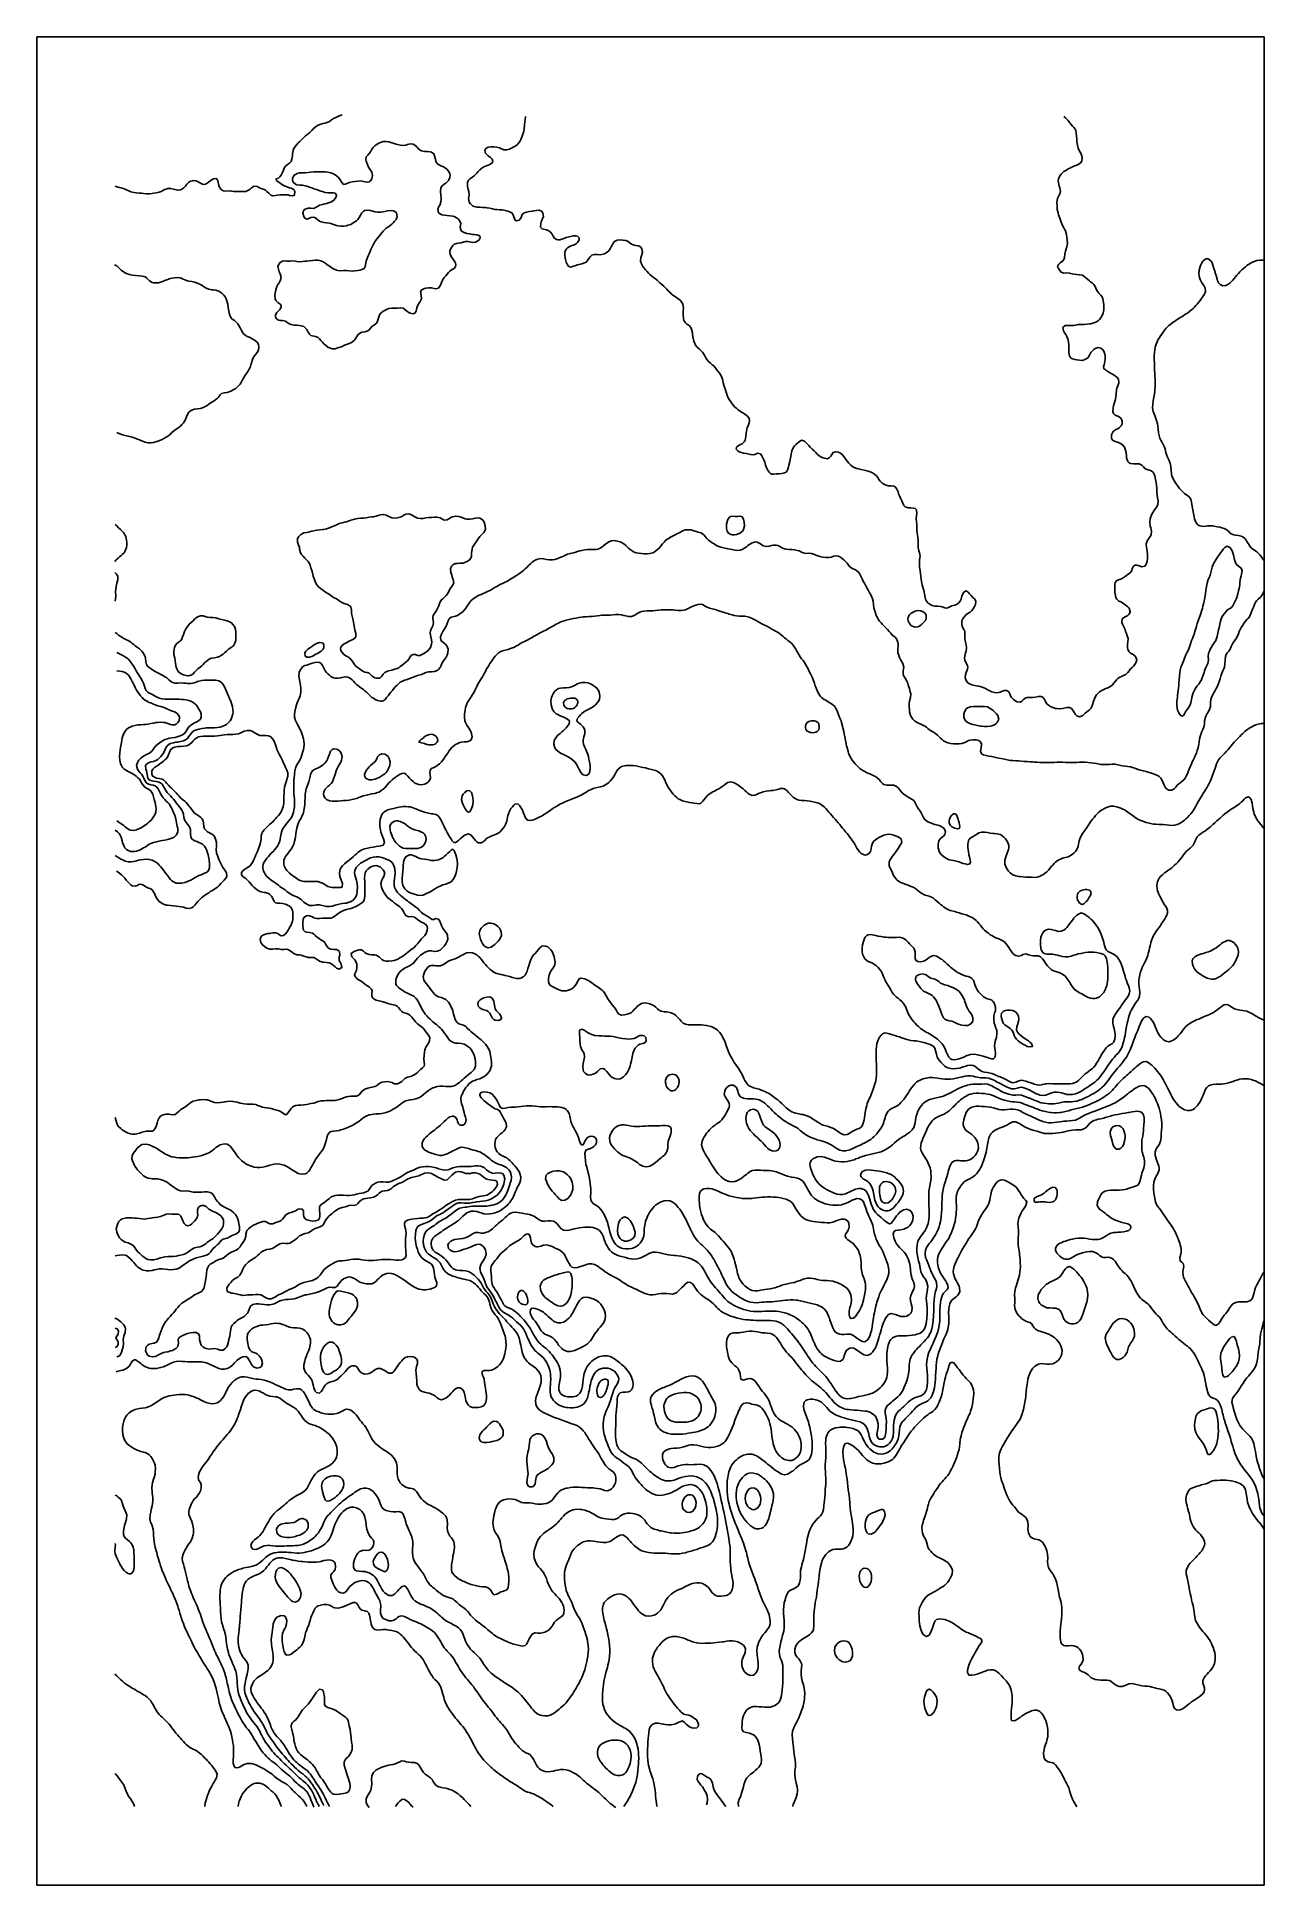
# Model space of a CAD drawing. Header units: metres. Extents: x 0 to 190, y 0 to 286.
import ezdxf

# ---------------------------------------------------------------- set-up
doc = ezdxf.new("R2010")
doc.units = ezdxf.units.M
doc.layers.add('engrave', color=7, linetype='Continuous')
doc.layers.add('outline', color=7, linetype='Continuous')

msp = doc.modelspace()

# ---------------------------------------------------------------- linework, layer by layer
at = {"layer": 'engrave'}
for points in [[(12.13, 262.89), (12.57, 262.77), (13.01, 262.67), (13.22, 262.61), (13.66, 262.45), (13.88, 262.36), (14.32, 262.14), (14.54, 262.05), (14.98, 261.94), (15.42, 261.89), (15.86, 261.85), (16.2, 261.81), (16.52, 261.76), (16.96, 261.71), (17.4, 261.72), (17.84, 261.79), (18.06, 261.82), (18.49, 261.86), (18.93, 261.97), (19.22, 262.09), (19.59, 262.28), (19.81, 262.39), (20.25, 262.54), (20.69, 262.55), (21.13, 262.44), (21.4, 262.37), (21.79, 262.28), (22.23, 262.34), (22.45, 262.45), (22.72, 262.64), (22.99, 262.92), (23.21, 263.2), (23.45, 263.47), (23.76, 263.68), (24.06, 263.75), (24.42, 263.78), (24.64, 263.75), (25.08, 263.55), (25.3, 263.38), (25.64, 263.2), (25.96, 263.19), (26.18, 263.28), (26.51, 263.47), (26.84, 263.72), (27.06, 263.88), (27.36, 264.03), (27.72, 264.09), (27.94, 263.92), (28.04, 263.47), (28.16, 262.99), (28.3, 262.64), (28.55, 262.37), (28.81, 262.21), (29.25, 262.15), (29.69, 262.19), (30.13, 262.16), (30.47, 262.09), (30.79, 262.06), (31.23, 262.06), (31.67, 262.06), (32.11, 262.07), (32.33, 262.11), (32.77, 262.3), (32.99, 262.46), (33.22, 262.64), (33.65, 262.9), (34.08, 262.85), (34.48, 262.64), (34.74, 262.55), (35.18, 262.38), (35.4, 262.27), (35.62, 262.07), (35.88, 261.81), (36.23, 261.54), (36.5, 261.43), (36.94, 261.47), (37.21, 261.54), (37.6, 261.59), (38.04, 261.59), (38.48, 261.59), (38.92, 261.56), (39.13, 261.49), (39.57, 261.39), (39.88, 261.54), (39.94, 262.09), (39.76, 262.37), (39.35, 262.58), (39.11, 262.64), (38.7, 262.79), (38.41, 262.92), (38.04, 263.12), (37.82, 263.26), (37.48, 263.47), (37.16, 263.71), (37.01, 264.03), (37.38, 264.17), (37.6, 264.34), (37.82, 264.59), (38.04, 265.04), (38.16, 265.41), (38.28, 265.69), (38.48, 265.98), (38.79, 266.24), (39.13, 266.49), (39.35, 266.75), (39.49, 267.07), (39.56, 267.62), (39.59, 267.9), (39.69, 268.45), (39.79, 268.75), (40.01, 269.11), (40.23, 269.37), (40.45, 269.59), (40.71, 269.84), (40.99, 270.12), (41.26, 270.39), (41.55, 270.67), (41.77, 270.84), (41.99, 271), (42.27, 271.22), (42.54, 271.5), (42.79, 271.78), (43.08, 272.05), (43.31, 272.21), (43.53, 272.33), (43.97, 272.51), (44.33, 272.61), (44.62, 272.68), (45.06, 272.82), (45.28, 272.93), (45.62, 273.16), (45.94, 273.37), (46.16, 273.5), (46.59, 273.71), (46.82, 273.8), (47.26, 273.96)], [(75.64, 273.71), (75.59, 273.16), (75.55, 272.88), (75.47, 272.33), (75.46, 271.78), (75.37, 271.39), (75.23, 270.95), (75.15, 270.66), (74.94, 270.12), (74.79, 269.84), (74.57, 269.56), (74.28, 269.28), (74.05, 269.11), (73.83, 268.98), (73.39, 268.76), (73.17, 268.66), (72.73, 268.51), (72.29, 268.52), (71.85, 268.72), (71.63, 268.82), (71.19, 268.95), (70.75, 268.99), (70.31, 269), (69.88, 268.93), (69.5, 268.73), (69.34, 268.45), (69.44, 268.03), (69.66, 267.79), (69.89, 267.62), (70.25, 267.35), (70.47, 267.07), (70.57, 266.79), (70.48, 266.52), (70.1, 266.24), (69.88, 266.17), (69.44, 266), (69.22, 265.9), (68.87, 265.69), (68.56, 265.43), (68.34, 265.19), (68.12, 264.93), (67.9, 264.7), (67.68, 264.5), (67.42, 264.3), (67.02, 264.03), (66.8, 263.82), (66.64, 263.47), (66.65, 262.92), (66.79, 262.37), (66.85, 262.09), (66.9, 261.54), (66.84, 260.98), (66.93, 260.43), (67.12, 260.15), (67.44, 259.87), (67.68, 259.75), (68.12, 259.68), (68.56, 259.65), (69, 259.62), (69.44, 259.6), (69.66, 259.58), (70.1, 259.49), (70.53, 259.38), (70.9, 259.32), (71.19, 259.29), (71.63, 259.26), (72.07, 259.23), (72.51, 259.15), (72.92, 259.04), (73.17, 258.96), (73.54, 258.77), (73.74, 258.49), (73.83, 258.17), (74.04, 257.66), (74.27, 257.56), (74.67, 257.66), (74.9, 257.94), (75.01, 258.21), (75.15, 258.51), (75.44, 258.77), (75.8, 258.89), (76.24, 258.98), (76.68, 259.04), (76.9, 259.07), (77.34, 259.16), (77.78, 259.21), (78.13, 259.04), (78.34, 258.77), (78.41, 258.21), (78.22, 257.75), (78.09, 257.38), (78, 257.06), (77.98, 256.55), (78.22, 256.3), (78.44, 256.23), (78.88, 256.14), (79.24, 256), (79.54, 255.78), (79.76, 255.47), (79.92, 255.17), (80.1, 254.89), (80.42, 254.66), (80.63, 254.61), (80.98, 254.62), (81.29, 254.69), (81.73, 254.87), (81.95, 254.96), (82.39, 255.07), (82.83, 255.16), (83.05, 255.2), (83.49, 255.21), (83.71, 255.15), (83.95, 254.89), (83.93, 254.58), (83.71, 254.17), (83.49, 253.98), (83.09, 253.79), (82.83, 253.71), (82.39, 253.52), (82.17, 253.38), (81.95, 253.17), (81.75, 252.68), (81.76, 252.13), (81.84, 251.57), (81.95, 251.15), (82.13, 250.74), (82.36, 250.46), (82.61, 250.37), (82.92, 250.46), (83.27, 250.6), (83.7, 250.74), (83.93, 250.79), (84.37, 250.87), (84.8, 251.02), (85.03, 251.17), (85.25, 251.39), (85.47, 251.69), (85.69, 252.02), (85.9, 252.24), (86.34, 252.35), (86.78, 252.31), (87.22, 252.3), (87.66, 252.39), (87.88, 252.46), (88.27, 252.68), (88.54, 252.91), (88.76, 253.2), (88.93, 253.51), (89.07, 253.79), (89.2, 254.07), (89.42, 254.34), (89.86, 254.55), (90.3, 254.58), (90.74, 254.54), (91.17, 254.49), (91.53, 254.34), (91.83, 254.11), (92.05, 253.95), (92.48, 253.79), (92.71, 253.75), (93.15, 253.67), (93.44, 253.51), (93.67, 253.23), (93.78, 252.68), (93.61, 252.13), (93.51, 251.85), (93.47, 251.29), (93.59, 250.87), (93.81, 250.49), (94.03, 250.22), (94.25, 249.96), (94.47, 249.71), (94.69, 249.47), (94.91, 249.24), (95.13, 249.05), (95.47, 248.8), (95.79, 248.57), (96.01, 248.37), (96.22, 248.16), (96.44, 247.97), (96.77, 247.7), (97.08, 247.42), (97.32, 247.18), (97.54, 246.95), (97.76, 246.72), (97.98, 246.49), (98.2, 246.27), (98.47, 246.04), (98.85, 245.76), (99.08, 245.61), (99.3, 245.47), (99.62, 245.21), (99.85, 244.93), (99.99, 244.65), (100.09, 244.1), (100.07, 243.55), (100.06, 242.99), (100.09, 242.44), (100.18, 242.12), (100.4, 241.75), (100.62, 241.57), (101.01, 241.33), (101.25, 241.05), (101.37, 240.78), (101.48, 240.22), (101.51, 239.95), (101.59, 239.39), (101.71, 238.93), (101.85, 238.56), (101.99, 238.29), (102.22, 238.01), (102.53, 237.73), (102.81, 237.46), (103.03, 237.2), (103.24, 236.9), (103.4, 236.63), (103.55, 236.35), (103.73, 236.07), (103.97, 235.8), (104.28, 235.52), (104.57, 235.28), (104.79, 235.08), (105.01, 234.84), (105.23, 234.56), (105.45, 234.26), (105.67, 233.96), (105.89, 233.65), (106.05, 233.3), (106.13, 233.03), (106.23, 232.47), (106.33, 232.09), (106.49, 231.64), (106.6, 231.37), (106.76, 230.89), (106.87, 230.54), (106.99, 230.26), (107.2, 229.87), (107.42, 229.55), (107.64, 229.25), (107.86, 228.98), (108.08, 228.73), (108.3, 228.53), (108.55, 228.32), (108.93, 228.05), (109.18, 227.88), (109.4, 227.76), (109.8, 227.49), (110.06, 227.26), (110.28, 226.94), (110.34, 226.66), (110.28, 226.28), (110.1, 225.83), (109.99, 225.56), (109.86, 225), (109.82, 224.72), (109.76, 224.17), (109.66, 223.62), (109.52, 223.34), (109.21, 223.06), (108.96, 222.94), (108.63, 222.79), (108.3, 222.51), (108.26, 222.23), (108.5, 221.96), (108.74, 221.82), (109.02, 221.68), (109.4, 221.59), (109.84, 221.53), (110.28, 221.43), (110.5, 221.36), (110.94, 221.33), (111.17, 221.4), (111.6, 221.59), (112.03, 221.51), (112.25, 221.17), (112.41, 220.85), (112.55, 220.57), (112.69, 220.2), (112.81, 219.74), (112.93, 219.47), (113.13, 219.03), (113.35, 218.65), (113.57, 218.42), (113.79, 218.35), (114.12, 218.36), (114.45, 218.38), (114.89, 218.4), (115.33, 218.44), (115.77, 218.55), (115.99, 218.67), (116.21, 218.94), (116.38, 219.47), (116.44, 219.74), (116.59, 220.3), (116.65, 220.57), (116.74, 221.13), (116.81, 221.68), (116.88, 221.96), (117.08, 222.42), (117.3, 222.71), (117.52, 222.92), (117.74, 223.12), (118, 223.34), (118.4, 223.6), (118.84, 223.46), (119.06, 223.26), (119.28, 223.02), (119.5, 222.77), (119.74, 222.51), (120.02, 222.23), (120.32, 221.96), (120.58, 221.68), (120.82, 221.42), (121.04, 221.23), (121.26, 221.09), (121.7, 220.89), (121.92, 220.81), (122.35, 220.73), (122.65, 220.85), (122.9, 221.13), (123.07, 221.4), (123.28, 221.68), (123.67, 221.82), (124.11, 221.72), (124.33, 221.64), (124.68, 221.4), (124.9, 221.13), (125.08, 220.85), (125.28, 220.57), (125.49, 220.3), (125.72, 220.02), (126, 219.74), (126.31, 219.5), (126.53, 219.36), (126.97, 219.2), (127.19, 219.14), (127.62, 219.05), (128.06, 218.96), (128.31, 218.91), (128.72, 218.79), (129.16, 218.66), (129.38, 218.57), (129.7, 218.36), (129.98, 218.08), (130.18, 217.81), (130.35, 217.53), (130.55, 217.25), (130.83, 216.98), (131.14, 216.78), (131.36, 216.69), (131.8, 216.56), (132.24, 216.53), (132.67, 216.47), (132.89, 216.36), (133.11, 216.14), (133.33, 215.61), (133.42, 215.31), (133.55, 214.98), (133.77, 214.52), (133.91, 214.21), (134.02, 213.93), (134.21, 213.51), (134.43, 213.29), (134.87, 213.13), (135.31, 213.11), (135.65, 213.1), (135.97, 213.02), (136.2, 212.82), (136.22, 212.27), (136.19, 211.97), (136.15, 211.44), (136.19, 211), (136.22, 210.61), (136.22, 210.06), (136.26, 209.5), (136.35, 208.95), (136.41, 208.5), (136.43, 208.12), (136.43, 207.56), (136.45, 207.01), (136.56, 206.46), (136.66, 206.18), (136.76, 205.63), (136.67, 205.07), (136.63, 204.8), (136.63, 204.25), (136.66, 203.97), (136.73, 203.41), (136.83, 202.86), (136.87, 202.58), (136.91, 202.03), (137, 201.48), (137.07, 201.2), (137.23, 200.65), (137.31, 200.37), (137.4, 199.82), (137.51, 199.27), (137.59, 198.99), (137.73, 198.71), (137.94, 198.43), (138.32, 198.15), (138.6, 198.02), (139.04, 197.93), (139.48, 197.9), (139.92, 197.88), (140.14, 197.82), (140.58, 197.64), (140.8, 197.6), (141.02, 197.64), (141.46, 197.87), (141.68, 197.95), (142.12, 198.07), (142.36, 198.15), (142.76, 198.43), (142.95, 198.71), (143.08, 198.99), (143.21, 199.46), (143.35, 199.82), (143.52, 200.09), (143.87, 200.27), (144.17, 200.09), (144.41, 199.82), (144.64, 199.54), (144.93, 199.26), (145.19, 199.03), (145.36, 198.71), (145.3, 198.15), (145.19, 197.85), (144.97, 197.48), (144.75, 197.23), (144.53, 197.04), (144.11, 196.77), (143.87, 196.6), (143.65, 196.38), (143.43, 196.08), (143.23, 195.66), (143.18, 195.39), (143.21, 195), (143.37, 194.56), (143.52, 194.28), (143.65, 194), (143.69, 193.45), (143.65, 193.17), (143.66, 192.9), (143.77, 192.34), (143.87, 191.95), (143.95, 191.51), (143.89, 190.96), (143.79, 190.68), (143.65, 190.18), (143.63, 189.85), (143.67, 189.57), (143.87, 189.1), (144.08, 188.74), (144.15, 188.47), (144.09, 188.18), (143.87, 187.67), (143.77, 187.36), (143.72, 186.81), (143.87, 186.4), (144.09, 186.12), (144.31, 185.95), (144.75, 185.74), (144.97, 185.68), (145.41, 185.59), (145.85, 185.51), (146.21, 185.42), (146.51, 185.3), (146.87, 185.15), (147.17, 184.99), (147.42, 184.87), (147.83, 184.67), (148.08, 184.59), (148.48, 184.52), (148.92, 184.55), (149.14, 184.6), (149.58, 184.79), (149.8, 184.88), (150.18, 184.87), (150.46, 184.65), (150.63, 184.32), (150.74, 184.04), (150.91, 183.76), (151.18, 183.49), (151.56, 183.21), (151.78, 183.09), (152.22, 183.05), (152.47, 183.21), (152.76, 183.49), (153.1, 183.71), (153.31, 183.78), (153.75, 183.78), (154.19, 183.78), (154.63, 183.84), (155.07, 183.94), (155.51, 183.95), (155.81, 183.76), (156, 183.49), (156.17, 183.16), (156.39, 182.8), (156.61, 182.58), (156.94, 182.38), (157.27, 182.24), (157.69, 182.1), (157.93, 182.05), (158.37, 182.03), (158.8, 182.09), (159.02, 182.13), (159.46, 182.23), (159.9, 182.24), (160.18, 182.1), (160.41, 181.83), (160.56, 181.54), (160.78, 181.17), (161, 180.95), (161.44, 180.81), (161.88, 180.95), (162.1, 181.14), (162.32, 181.34), (162.58, 181.55), (162.92, 181.83), (163.16, 182.1), (163.32, 182.38), (163.43, 182.66), (163.6, 183.21), (163.7, 183.49), (163.85, 183.85), (164.07, 184.2), (164.29, 184.44), (164.51, 184.63), (164.89, 184.87), (165.17, 185.01), (165.52, 185.15), (165.83, 185.28), (166.13, 185.42), (166.48, 185.7), (166.71, 185.97), (166.93, 186.25), (167.15, 186.51), (167.37, 186.72), (167.59, 186.88), (168.01, 187.08), (168.25, 187.18), (168.6, 187.36), (168.9, 187.64), (169.09, 187.91), (169.31, 188.19), (169.56, 188.43), (169.78, 188.63), (170, 188.88), (170.22, 189.27), (170.3, 189.57), (170.22, 189.94), (170, 190.21), (169.72, 190.41), (169.34, 190.64), (169.12, 190.85), (168.9, 191.23), (168.85, 191.51), (168.88, 192.07), (168.93, 192.34), (168.94, 192.9), (168.87, 193.17), (168.69, 193.67), (168.56, 194), (168.47, 194.32), (168.25, 194.83), (168.1, 195.11), (167.97, 195.39), (168.03, 195.93), (168.25, 196.12), (168.47, 196.25), (168.9, 196.48), (169.12, 196.69), (169.28, 197.05), (169.12, 197.58), (168.9, 197.79), (168.69, 197.97), (168.46, 198.15), (168.07, 198.43), (167.81, 198.57), (167.51, 198.71), (167.2, 198.99), (167.06, 199.26), (166.94, 199.82), (166.92, 200.09), (166.9, 200.65), (166.88, 201.2), (166.93, 201.57), (167.15, 201.85), (167.55, 202.03), (167.81, 202.11), (168.19, 202.31), (168.47, 202.5), (168.69, 202.68), (168.94, 202.86), (169.34, 203.11), (169.53, 203.41), (169.58, 203.69), (169.78, 204.1), (170.06, 204.24), (170.31, 204.24), (170.66, 204.14), (171.1, 204), (171.54, 204.12), (171.76, 204.4), (171.9, 204.8), (171.97, 205.35), (171.96, 205.9), (171.89, 206.46), (171.79, 207.01), (171.77, 207.56), (171.93, 208.12), (172.14, 208.4), (172.37, 208.67), (172.52, 208.95), (172.58, 209.5), (172.45, 210.06), (172.38, 210.33), (172.31, 210.89), (172.37, 211.44), (172.46, 211.72), (172.64, 212.13), (172.86, 212.55), (173.04, 212.82), (173.26, 213.1), (173.45, 213.38), (173.56, 213.65), (173.58, 214.21), (173.52, 214.67), (173.46, 215.04), (173.42, 215.59), (173.39, 216.14), (173.33, 216.7), (173.29, 216.98), (173.21, 217.53), (173.11, 218.08), (173.01, 218.36), (172.84, 218.64), (172.42, 218.9), (172.2, 218.96), (171.76, 219.09), (171.54, 219.22), (171.32, 219.47), (171.09, 219.74), (170.66, 219.94), (170.22, 219.94), (169.78, 219.92), (169.34, 219.99), (169.12, 220.09), (168.9, 220.3), (168.7, 220.85), (168.68, 221.13), (168.64, 221.68), (168.51, 222.23), (168.38, 222.51), (168.19, 222.79), (167.88, 223.06), (167.59, 223.21), (167.15, 223.32), (166.93, 223.39), (166.54, 223.62), (166.38, 223.89), (166.4, 224.45), (166.51, 224.72), (166.71, 225), (167.15, 225.28), (167.37, 225.38), (167.64, 225.56), (167.9, 225.83), (168.03, 226.11), (168.03, 226.55), (167.86, 226.94), (167.59, 227.2), (167.37, 227.31), (166.96, 227.49), (166.71, 227.72), (166.58, 228.05), (166.63, 228.6), (166.71, 228.89), (166.86, 229.43), (166.93, 229.72), (167.04, 230.26), (167.08, 230.81), (167.14, 231.37), (167.23, 231.64), (167.37, 232.03), (167.49, 232.47), (167.44, 233.03), (167.27, 233.3), (166.95, 233.58), (166.71, 233.73), (166.41, 233.86), (166.05, 234.07), (165.83, 234.22), (165.49, 234.41), (165.17, 234.67), (165.16, 234.97), (165.24, 235.24), (165.37, 235.8), (165.41, 236.07), (165.41, 236.63), (165.36, 236.9), (165.17, 237.39), (164.95, 237.68), (164.73, 237.85), (164.29, 237.94), (163.85, 237.79), (163.64, 237.64), (163.42, 237.44), (163.2, 237.16), (162.98, 236.76), (162.76, 236.4), (162.54, 236.22), (162.23, 236.07), (161.88, 235.95), (161.44, 235.98), (161, 236.04), (160.75, 236.07), (160.34, 236.17), (160.05, 236.35), (159.87, 236.63), (159.78, 237.18), (159.77, 237.73), (159.76, 238.29), (159.72, 238.84), (159.66, 239.12), (159.47, 239.67), (159.32, 239.95), (159.12, 240.22), (158.93, 240.5), (158.85, 241.05), (159.21, 241.33), (159.46, 241.37), (159.9, 241.36), (160.12, 241.33), (160.53, 241.33), (160.78, 241.42), (161.22, 241.52), (161.66, 241.52), (162.1, 241.52), (162.54, 241.54), (162.98, 241.59), (163.2, 241.63), (163.64, 241.74), (163.96, 241.88), (164.29, 242.08), (164.51, 242.26), (164.73, 242.51), (164.95, 242.88), (165.09, 243.27), (165.17, 243.79), (165.19, 244.1), (165.17, 244.56), (165.14, 244.93), (165.03, 245.48), (164.92, 245.76), (164.72, 246.04), (164.45, 246.31), (164.22, 246.59), (164.06, 246.87), (163.85, 247.4), (163.64, 247.69), (163.42, 247.88), (163.2, 248.06), (162.98, 248.25), (162.66, 248.53), (162.33, 248.8), (162.1, 249), (161.88, 249.13), (161.44, 249.21), (161, 249.23), (160.56, 249.31), (160.31, 249.36), (159.9, 249.45), (159.46, 249.49), (159.02, 249.47), (158.58, 249.62), (158.37, 249.86), (158.15, 250.16), (158.02, 250.46), (158.15, 250.79), (158.43, 251.02), (158.8, 251.29), (159.02, 251.57), (159.11, 251.85), (159.17, 252.4), (159.24, 252.85), (159.37, 253.23), (159.47, 253.51), (159.56, 254.06), (159.51, 254.62), (159.46, 254.96), (159.39, 255.45), (159.24, 256), (159.11, 256.28), (158.95, 256.55), (158.8, 256.84), (158.58, 257.36), (158.47, 257.66), (158.37, 257.97), (158.18, 258.49), (158.1, 258.77), (157.99, 259.32), (157.95, 259.87), (157.94, 260.43), (158.01, 260.98), (158.15, 261.3), (158.37, 261.74), (158.47, 262.09), (158.4, 262.64), (158.3, 262.92), (158.15, 263.42), (158.12, 263.75), (158.16, 264.03), (158.37, 264.5), (158.58, 264.78), (158.8, 264.99), (159.02, 265.17), (159.39, 265.41), (159.68, 265.58), (159.91, 265.69), (160.34, 265.9), (160.56, 266), (161, 266.18), (161.22, 266.28), (161.58, 266.52), (161.77, 266.79), (161.83, 267.35), (161.67, 267.9), (161.53, 268.18), (161.38, 268.45), (161.22, 268.81), (161.09, 269.28), (161.02, 269.84), (161, 270.12), (160.95, 270.67), (160.89, 271.22), (160.78, 271.66), (160.56, 272), (160.34, 272.21), (160.12, 272.44), (159.9, 272.75), (159.68, 273.06), (159.46, 273.29), (159.24, 273.48), (158.99, 273.71)], [(45.28, 237.9), (45.72, 237.76), (46.16, 237.75), (46.6, 237.88), (46.95, 238.01), (47.26, 238.12), (47.62, 238.29), (47.92, 238.41), (48.32, 238.56), (48.58, 238.67), (48.87, 238.84), (49.2, 239.12), (49.39, 239.39), (49.54, 239.67), (49.72, 239.95), (50.08, 240.22), (50.33, 240.3), (50.77, 240.35), (51.21, 240.5), (51.43, 240.68), (51.65, 240.96), (51.87, 241.21), (52.09, 241.37), (52.45, 241.61), (52.69, 241.88), (52.8, 242.16), (52.92, 242.71), (53.02, 242.99), (53.24, 243.27), (53.61, 243.55), (53.85, 243.68), (54.12, 243.82), (54.51, 243.96), (54.94, 244.03), (55.38, 244.02), (55.82, 244.03), (56.26, 244.08), (56.7, 244.01), (56.97, 243.82), (57.28, 243.55), (57.58, 243.35), (57.8, 243.24), (58.24, 243.17), (58.51, 243.27), (58.7, 243.55), (58.83, 244.1), (58.91, 244.38), (59.12, 244.74), (59.34, 245.06), (59.52, 245.48), (59.49, 246.04), (59.41, 246.59), (59.58, 246.87), (59.99, 247.06), (60.25, 247.14), (60.65, 247.19), (61.09, 247.17), (61.31, 247.12), (61.75, 247.02), (62.17, 247.14), (62.4, 247.42), (62.52, 247.7), (62.63, 248.02), (62.85, 248.49), (63.07, 248.78), (63.29, 249.04), (63.51, 249.3), (63.73, 249.55), (63.95, 249.77), (64.17, 249.94), (64.58, 250.19), (64.8, 250.46), (64.85, 250.74), (64.8, 251.02), (64.61, 251.37), (64.39, 251.64), (64.17, 251.94), (63.96, 252.4), (63.92, 252.68), (63.95, 252.96), (64.17, 253.44), (64.39, 253.75), (64.61, 253.94), (64.97, 254.06), (65.26, 254.08), (65.7, 254.15), (66.14, 254.31), (66.36, 254.36), (66.7, 254.34), (67.02, 254.28), (67.46, 254.21), (67.9, 254.26), (68.12, 254.35), (68.47, 254.62), (68.65, 254.89), (68.56, 255.22), (68.12, 255.36), (67.68, 255.41), (67.42, 255.45), (67.02, 255.52), (66.58, 255.6), (66.15, 255.72), (65.92, 255.86), (65.7, 256), (65.55, 256.55), (65.63, 257.11), (65.48, 257.5), (65.26, 257.79), (65.04, 257.98), (64.61, 258.19), (64.39, 258.26), (63.95, 258.32), (63.51, 258.35), (63.07, 258.4), (62.68, 258.49), (62.41, 258.61), (62.19, 258.79), (62.05, 259.32), (62.19, 259.65), (62.41, 260.09), (62.53, 260.43), (62.6, 260.98), (62.55, 261.54), (62.48, 262.09), (62.55, 262.64), (62.71, 262.92), (63.03, 263.2), (63.29, 263.37), (63.51, 263.56), (63.73, 263.8), (63.95, 264.25), (63.99, 264.58), (63.94, 264.86), (63.73, 265.24), (63.51, 265.49), (63.26, 265.69), (62.85, 265.93), (62.63, 266.03), (62.2, 266.24), (61.97, 266.43), (61.75, 266.75), (61.69, 267.07), (61.58, 267.62), (61.43, 267.9), (61.09, 268.15), (60.87, 268.22), (60.43, 268.27), (59.99, 268.3), (59.56, 268.4), (59.34, 268.5), (59.05, 268.73), (58.8, 269.01), (58.5, 269.28), (58.24, 269.41), (57.8, 269.46), (57.36, 269.36), (57.14, 269.28), (56.7, 269.2), (56.26, 269.25), (56.04, 269.3), (55.6, 269.42), (55.16, 269.54), (54.94, 269.61), (54.51, 269.75), (54.07, 269.83), (53.85, 269.84), (53.63, 269.83), (53.19, 269.69), (52.96, 269.56), (52.53, 269.32), (52.31, 269.17), (52.09, 268.97), (51.87, 268.64), (51.65, 268.23), (51.43, 267.94), (51.21, 267.72), (50.99, 267.45), (50.92, 267.07), (51, 266.79), (51.19, 266.24), (51.31, 265.96), (51.45, 265.69), (51.65, 265.41), (51.87, 265.1), (51.98, 264.58), (51.87, 264.06), (51.65, 263.76), (51.43, 263.59), (50.99, 263.51), (50.55, 263.64), (50.11, 263.73), (49.67, 263.68), (49.24, 263.61), (48.8, 263.57), (48.38, 263.47), (48.14, 263.39), (47.73, 263.2), (47.48, 263.19), (47.26, 263.42), (47.05, 263.75), (46.87, 264.03), (46.62, 264.3), (46.38, 264.52), (46.16, 264.66), (45.74, 264.86), (45.5, 264.95), (45.06, 265.06), (44.62, 265.12), (44.19, 265.13), (43.97, 265.13), (43.53, 265.15), (43.09, 265.14), (42.87, 265.12), (42.43, 265.08), (41.99, 265.01), (41.55, 264.97), (41.11, 264.97), (40.67, 264.96), (40.27, 264.86), (40.01, 264.73), (39.79, 264.54), (39.57, 264.12), (39.57, 263.79), (39.72, 263.47), (40.01, 263.23), (40.23, 263.14), (40.67, 263.08), (41.11, 263.07), (41.55, 262.98), (41.77, 262.91), (42.21, 262.74), (42.54, 262.64), (42.87, 262.52), (43.31, 262.39), (43.53, 262.31), (43.97, 262.16), (44.21, 262.09), (44.62, 261.95), (45.06, 261.88), (45.5, 261.87), (45.94, 261.86), (46.2, 261.81), (46.4, 261.54), (46.32, 261.26), (46.15, 260.98), (45.9, 260.7), (45.5, 260.45), (45.28, 260.36), (44.84, 260.23), (44.57, 260.15), (44.19, 260.09), (43.75, 259.95), (43.53, 259.83), (43.15, 259.6), (42.87, 259.47), (42.43, 259.49), (41.99, 259.51), (41.55, 259.36), (41.33, 259.18), (41.15, 258.77), (41.31, 258.21), (41.49, 257.94), (41.77, 257.81), (42.21, 257.94), (42.43, 258.06), (42.87, 258.11), (43.17, 257.94), (43.52, 257.66), (43.75, 257.5), (44.03, 257.38), (44.4, 257.29), (44.84, 257.24), (45.28, 257.16), (45.51, 257.11), (45.94, 256.96), (46.38, 256.83), (46.6, 256.76), (47.04, 256.7), (47.48, 256.71), (47.92, 256.79), (48.14, 256.85), (48.58, 257), (48.8, 257.12), (49.24, 257.38), (49.46, 257.54), (49.67, 257.76), (49.89, 258.06), (50.11, 258.44), (50.31, 258.77), (50.55, 259.04), (50.77, 259.16), (51.21, 259.2), (51.65, 259.13), (52, 259.04), (52.31, 258.95), (52.75, 258.9), (53.19, 258.9), (53.63, 258.95), (54.07, 259.03), (54.29, 259.08), (54.72, 259.15), (55.16, 259.1), (55.38, 259.02), (55.66, 258.77), (55.77, 258.21), (55.6, 257.73), (55.38, 257.48), (55.16, 257.26), (54.94, 257.04), (54.71, 256.83), (54.31, 256.55), (54.07, 256.4), (53.85, 256.21), (53.63, 255.97), (53.41, 255.71), (53.19, 255.44), (52.97, 255.16), (52.75, 254.88), (52.53, 254.58), (52.31, 254.27), (52.09, 253.91), (51.89, 253.51), (51.75, 253.23), (51.64, 252.96), (51.43, 252.45), (51.29, 252.13), (51.18, 251.85), (51, 251.29), (50.94, 251.02), (50.81, 250.46), (50.65, 250.19), (50.33, 250), (50.06, 249.91), (49.67, 249.85), (49.24, 249.79), (48.8, 249.77), (48.36, 249.81), (47.92, 249.86), (47.48, 249.85), (47.04, 249.81), (46.6, 249.87), (46.38, 249.93), (45.94, 250.12), (45.72, 250.24), (45.38, 250.46), (45.06, 250.68), (44.84, 250.83), (44.56, 251.02), (44.19, 251.24), (43.97, 251.35), (43.53, 251.47), (43.09, 251.48), (42.65, 251.42), (42.21, 251.36), (41.77, 251.32), (41.55, 251.29), (41.11, 251.24), (40.67, 251.22), (40.23, 251.27), (40.01, 251.31), (39.57, 251.34), (39.14, 251.29), (38.92, 251.29), (38.7, 251.32), (38.26, 251.36), (37.97, 251.29), (37.6, 251.06), (37.38, 250.74), (37.32, 250.46), (37.38, 250.08), (37.52, 249.63), (37.64, 249.36), (37.79, 248.8), (37.64, 248.25), (37.48, 247.97), (37.32, 247.7), (37.16, 247.36), (36.99, 246.87), (36.92, 246.59), (36.83, 246.04), (36.87, 245.48), (37.01, 245.21), (37.32, 244.93), (37.6, 244.72), (37.82, 244.44), (37.82, 244.2), (37.63, 243.82), (37.38, 243.6), (37.16, 243.38), (36.95, 242.99), (36.93, 242.71), (37.03, 242.44), (37.38, 242.18), (37.6, 242.13), (38.04, 242.11), (38.48, 242.01), (38.7, 241.88), (39.07, 241.61), (39.35, 241.49), (39.79, 241.42), (40.23, 241.39), (40.67, 241.35), (40.89, 241.32), (41.33, 241.18), (41.55, 241.01), (41.77, 240.71), (41.99, 240.33), (42.21, 240.01), (42.43, 239.81), (42.87, 239.7), (43.12, 239.67), (43.53, 239.47), (43.75, 239.26), (43.97, 239.02), (44.19, 238.77), (44.4, 238.53), (44.68, 238.29), (45.06, 238.01), (45.28, 237.9)], [(190, 204.99), (189.98, 205.02), (189.76, 205.29), (189.55, 205.58), (189.33, 205.88), (189.11, 206.14), (188.89, 206.33), (188.67, 206.49), (188.27, 206.73), (188.01, 206.94), (187.79, 207.19), (187.57, 207.54), (187.41, 207.84), (187.25, 208.12), (187.02, 208.4), (186.69, 208.65), (186.47, 208.76), (186.03, 208.87), (185.59, 208.92), (185.33, 208.95), (184.93, 209.1), (184.71, 209.26), (184.47, 209.5), (184.14, 209.78), (183.84, 209.95), (183.47, 210.06), (183.18, 210.12), (182.74, 210.2), (182.3, 210.29), (182.05, 210.33), (181.64, 210.36), (181.26, 210.33), (180.98, 210.3), (180.54, 210.26), (180.1, 210.32), (179.88, 210.42), (179.64, 210.61), (179.44, 210.9), (179.25, 211.44), (179.18, 211.72), (179.06, 212.27), (179, 212.55), (178.91, 213.1), (178.84, 213.65), (178.79, 214.02), (178.64, 214.48), (178.46, 214.76), (178.15, 215.04), (177.91, 215.21), (177.69, 215.37), (177.43, 215.59), (177.15, 215.87), (176.9, 216.14), (176.68, 216.42), (176.48, 216.7), (176.3, 216.98), (176.13, 217.25), (175.93, 217.63), (175.74, 218.08), (175.67, 218.36), (175.61, 218.91), (175.56, 219.47), (175.49, 219.84), (175.36, 220.3), (175.24, 220.57), (175.05, 220.97), (174.88, 221.4), (174.8, 221.68), (174.67, 222.23), (174.59, 222.51), (174.39, 222.94), (174.17, 223.32), (174, 223.62), (173.86, 223.89), (173.74, 224.31), (173.67, 224.72), (173.62, 225.28), (173.56, 225.83), (173.51, 226.11), (173.36, 226.66), (173.26, 226.94), (173.08, 227.4), (172.93, 227.77), (172.85, 228.05), (172.75, 228.6), (172.76, 229.15), (172.85, 229.71), (172.9, 229.98), (173, 230.54), (173.08, 231.09), (173.1, 231.37), (173.13, 231.92), (173.13, 232.47), (173.12, 233.03), (173.09, 233.58), (173.08, 233.95), (173.06, 234.41), (173.04, 234.97), (173.02, 235.52), (173.01, 236.07), (173, 236.63), (173.03, 237.18), (173.08, 237.58), (173.16, 238.01), (173.3, 238.47), (173.44, 238.84), (173.57, 239.12), (173.74, 239.41), (173.96, 239.73), (174.17, 240.02), (174.39, 240.32), (174.61, 240.64), (174.83, 240.93), (175.05, 241.16), (175.27, 241.36), (175.6, 241.61), (175.93, 241.84), (176.15, 241.99), (176.4, 242.16), (176.81, 242.43), (177.03, 242.57), (177.26, 242.71), (177.69, 242.99), (177.91, 243.13), (178.13, 243.28), (178.49, 243.55), (178.79, 243.79), (179.01, 243.98), (179.23, 244.19), (179.44, 244.42), (179.66, 244.67), (179.88, 244.94), (180.1, 245.23), (180.32, 245.53), (180.54, 245.85), (180.76, 246.22), (180.92, 246.59), (180.9, 247.14), (180.75, 247.42), (180.54, 247.73), (180.32, 248.07), (180.1, 248.49), (179.99, 248.8), (179.91, 249.36), (179.95, 249.91), (180.09, 250.46), (180.2, 250.74), (180.34, 251.02), (180.54, 251.3), (180.85, 251.57), (181.2, 251.69), (181.52, 251.57), (181.8, 251.29), (181.95, 251.02), (182.08, 250.7), (182.24, 250.19), (182.32, 249.91), (182.48, 249.36), (182.56, 249.08), (182.72, 248.53), (182.81, 248.25), (182.96, 247.94), (183.18, 247.7), (183.62, 247.51), (184.06, 247.55), (184.39, 247.7), (184.71, 247.92), (184.93, 248.12), (185.15, 248.35), (185.37, 248.61), (185.59, 248.87), (185.81, 249.15), (186.03, 249.41), (186.25, 249.65), (186.52, 249.91), (186.84, 250.19), (187.13, 250.43), (187.35, 250.61), (187.57, 250.77), (188.01, 251.02), (188.23, 251.13), (188.62, 251.29), (188.89, 251.39), (189.33, 251.46), (189.76, 251.47), (190, 251.48)], [(12.01, 250.74), (12.35, 250.56), (12.57, 250.4), (12.79, 250.19), (13.06, 249.91), (13.4, 249.63), (13.66, 249.49), (13.97, 249.36), (14.32, 249.25), (14.76, 249.16), (15.2, 249.1), (15.42, 249.07), (15.86, 249.04), (16.3, 249), (16.74, 248.88), (16.96, 248.73), (17.18, 248.51), (17.44, 248.25), (17.84, 248.01), (18.06, 247.95), (18.49, 247.93), (18.83, 247.97), (19.15, 248.06), (19.59, 248.21), (19.81, 248.3), (20.25, 248.48), (20.47, 248.55), (20.91, 248.67), (21.35, 248.74), (21.79, 248.76), (22.23, 248.71), (22.64, 248.53), (22.89, 248.41), (23.3, 248.25), (23.54, 248.2), (23.98, 248.14), (24.42, 248.06), (24.71, 247.97), (25.08, 247.81), (25.3, 247.69), (25.74, 247.42), (25.96, 247.28), (26.21, 247.14), (26.62, 246.97), (27.06, 246.89), (27.29, 246.87), (27.72, 246.8), (28.16, 246.64), (28.38, 246.53), (28.67, 246.31), (28.95, 246.04), (29.16, 245.76), (29.32, 245.48), (29.47, 245.03), (29.55, 244.65), (29.63, 244.1), (29.69, 243.61), (29.76, 243.27), (29.91, 242.77), (30.13, 242.44), (30.35, 242.25), (30.57, 242.1), (30.84, 241.88), (31.09, 241.61), (31.28, 241.33), (31.45, 241.01), (31.67, 240.55), (31.87, 240.22), (32.11, 239.96), (32.33, 239.8), (32.57, 239.67), (32.99, 239.47), (33.21, 239.35), (33.61, 239.12), (33.87, 238.94), (34.08, 238.75), (34.3, 238.39), (34.37, 238.01), (34.3, 237.55), (34.12, 237.18), (33.91, 236.9), (33.68, 236.63), (33.49, 236.35), (33.35, 236.07), (33.21, 235.59), (33.12, 235.24), (32.99, 234.84), (32.77, 234.41), (32.58, 234.13), (32.37, 233.86), (32.17, 233.58), (32.01, 233.3), (31.87, 233.03), (31.67, 232.64), (31.45, 232.27), (31.23, 231.99), (31.01, 231.78), (30.79, 231.61), (30.36, 231.37), (30.13, 231.26), (29.75, 231.09), (29.47, 230.99), (29.03, 230.93), (28.6, 230.83), (28.38, 230.6), (28.16, 230.32), (27.94, 230.08), (27.72, 229.9), (27.42, 229.71), (27.06, 229.48), (26.84, 229.33), (26.6, 229.15), (26.19, 228.88), (25.96, 228.75), (25.61, 228.6), (25.3, 228.5), (24.86, 228.44), (24.42, 228.4), (24.07, 228.32), (23.76, 228.15), (23.54, 227.92), (23.33, 227.57), (23.17, 227.22), (23.06, 226.94), (22.89, 226.61), (22.67, 226.31), (22.45, 226.04), (22.23, 225.79), (21.96, 225.56), (21.57, 225.29), (21.35, 225.14), (21.13, 224.98), (20.85, 224.72), (20.56, 224.45), (20.25, 224.21), (20.03, 224.07), (19.73, 223.89), (19.37, 223.73), (19.13, 223.62), (18.71, 223.46), (18.41, 223.34), (18.06, 223.23), (17.62, 223.17), (17.18, 223.21), (16.74, 223.31), (16.52, 223.39), (16.08, 223.55), (15.86, 223.64), (15.42, 223.82), (15.2, 223.9), (14.76, 224.06), (14.32, 224.17), (14.1, 224.22), (13.66, 224.33), (13.25, 224.45), (13.01, 224.53), (12.57, 224.68), (12.35, 224.77)], [(52.53, 186.75), (52.97, 186.77), (53.19, 186.87), (53.41, 187.09), (53.63, 187.4), (53.85, 187.64), (54.29, 187.85), (54.51, 187.92), (54.94, 188.03), (55.38, 188.14), (55.6, 188.19), (56.04, 188.39), (56.26, 188.55), (56.49, 188.74), (56.86, 189.02), (57.14, 189.23), (57.36, 189.44), (57.58, 189.72), (57.8, 190.07), (58.02, 190.32), (58.24, 190.43), (58.61, 190.41), (58.9, 190.3), (59.34, 190.28), (59.61, 190.41), (59.99, 190.62), (60.21, 190.77), (60.45, 190.96), (60.73, 191.24), (60.93, 191.51), (61.09, 192.04), (61.12, 192.34), (61.09, 192.68), (60.99, 193.17), (60.87, 193.71), (60.87, 193.77), (61, 194.28), (61.16, 194.56), (61.31, 194.88), (61.39, 195.39), (61.32, 195.94), (61.3, 196.22), (61.37, 196.49), (61.54, 196.77), (61.75, 197.07), (61.97, 197.43), (62.17, 197.88), (62.26, 198.15), (62.41, 198.57), (62.63, 198.87), (62.85, 199.07), (63.07, 199.26), (63.36, 199.54), (63.58, 199.82), (63.74, 200.09), (63.95, 200.53), (64.17, 200.89), (64.39, 201.2), (64.53, 201.48), (64.46, 202.03), (64.34, 202.31), (64.17, 202.84), (64.11, 203.14), (64.04, 203.69), (64.17, 204.09), (64.39, 204.32), (64.83, 204.5), (65.04, 204.54), (65.48, 204.55), (65.92, 204.58), (66.36, 204.7), (66.59, 204.8), (66.98, 205.07), (67.17, 205.35), (67.26, 205.63), (67.31, 206.18), (67.37, 206.73), (67.46, 207.02), (67.68, 207.41), (67.9, 207.72), (68.12, 208.02), (68.34, 208.35), (68.56, 208.67), (68.78, 208.92), (69, 209.12), (69.22, 209.31), (69.44, 209.77), (69.44, 209.8), (69.38, 210.33), (69.23, 210.89), (69.09, 211.16), (68.78, 211.44), (68.56, 211.52), (68.12, 211.57), (67.68, 211.5), (67.42, 211.44), (67.02, 211.39), (66.58, 211.39), (66.31, 211.44), (65.92, 211.6), (65.53, 211.72), (65.26, 211.78), (64.83, 211.82), (64.39, 211.75), (64.17, 211.66), (63.8, 211.44), (63.51, 211.26), (63.07, 211.23), (62.71, 211.44), (62.41, 211.59), (61.97, 211.67), (61.53, 211.66), (61.09, 211.65), (60.65, 211.63), (60.21, 211.58), (59.78, 211.5), (59.34, 211.46), (58.9, 211.52), (58.49, 211.72), (58.24, 211.91), (58.02, 212.06), (57.58, 212.19), (57.14, 212.14), (56.83, 211.99), (56.48, 211.81), (56.26, 211.7), (55.82, 211.59), (55.38, 211.55), (54.94, 211.58), (54.57, 211.72), (54.29, 211.87), (54.07, 211.99), (53.63, 212.1), (53.19, 212.04), (52.97, 211.97), (52.53, 211.86), (52.09, 211.76), (51.84, 211.72), (51.43, 211.66), (50.99, 211.6), (50.55, 211.53), (50.11, 211.51), (49.67, 211.49), (49.37, 211.44), (49.02, 211.35), (48.58, 211.2), (48.36, 211.12), (47.92, 210.97), (47.64, 210.89), (47.26, 210.81), (46.82, 210.68), (46.6, 210.59), (46.16, 210.38), (45.94, 210.29), (45.5, 210.12), (45.28, 210.05), (44.84, 209.88), (44.4, 209.79), (44.19, 209.77), (43.75, 209.74), (43.31, 209.65), (42.87, 209.56), (42.54, 209.5), (42.21, 209.42), (41.77, 209.33), (41.33, 209.25), (41.11, 209.16), (40.82, 208.95), (40.54, 208.67), (40.36, 208.4), (40.33, 207.84), (40.45, 207.52), (40.63, 207.01), (40.67, 206.73), (40.81, 206.18), (40.98, 205.9), (41.23, 205.63), (41.48, 205.35), (41.74, 205.07), (41.99, 204.8), (42.2, 204.52), (42.32, 204.24), (42.43, 203.85), (42.54, 203.41), (42.65, 203.05), (42.79, 202.58), (42.88, 202.31), (43.07, 201.75), (43.19, 201.48), (43.36, 201.2), (43.59, 200.92), (43.89, 200.65), (44.19, 200.42), (44.4, 200.26), (44.66, 200.09), (45.06, 199.85), (45.28, 199.71), (45.52, 199.54), (45.94, 199.27), (46.16, 199.14), (46.46, 198.99), (46.82, 198.76), (47.04, 198.6), (47.32, 198.43), (47.7, 198.25), (48.07, 198.15), (48.36, 198.03), (48.58, 197.82), (48.72, 197.32), (48.73, 196.77), (48.8, 196.34), (48.89, 195.94), (49.02, 195.43), (49.07, 195.11), (49.15, 194.56), (49.24, 194.18), (49.36, 193.73), (49.4, 193.17), (49.18, 192.9), (48.8, 192.72), (48.57, 192.62), (48.14, 192.38), (47.92, 192.24), (47.59, 192.07), (47.26, 191.84), (47.04, 191.56), (47.02, 191.24), (47.13, 190.96), (47.29, 190.68), (47.54, 190.41), (47.92, 190.16), (48.14, 190.05), (48.45, 189.85), (48.72, 189.57), (48.9, 189.3), (49.06, 189.02), (49.27, 188.74), (49.59, 188.47), (49.89, 188.26), (50.11, 188.1), (50.38, 187.91), (50.77, 187.72), (51.12, 187.64), (51.43, 187.52), (51.65, 187.35), (51.89, 187.08), (52.31, 186.81), (52.53, 186.75)], [(107.64, 208.95), (107.98, 208.95), (108.3, 209.01), (108.74, 209.15), (108.96, 209.27), (109.24, 209.5), (109.42, 209.78), (109.54, 210.33), (109.51, 210.89), (109.4, 211.38), (109.19, 211.72), (108.96, 211.82), (108.52, 211.77), (108.08, 211.77), (107.64, 211.82), (107.29, 211.72), (107.04, 211.44), (106.92, 211.16), (106.79, 210.61), (106.76, 210.33), (106.76, 209.92), (106.87, 209.5), (107.07, 209.23), (107.42, 209.01), (107.64, 208.95)], [(12.13, 210.57), (12.35, 210.33), (12.62, 210.06), (12.93, 209.78), (13.22, 209.52), (13.44, 209.26), (13.63, 208.95), (13.75, 208.67), (13.88, 208.12), (13.92, 207.84), (13.92, 207.29), (13.88, 207.01), (13.68, 206.46), (13.49, 206.18), (13.22, 205.91), (13.01, 205.72), (12.79, 205.53), (12.57, 205.35), (12.29, 205.07), (12.06, 204.8)], [(12.13, 97.36), (12.36, 97.41), (12.79, 97.49), (13.22, 97.53), (13.66, 97.48), (13.88, 97.4), (14.25, 97.13), (14.53, 96.86), (14.76, 96.6), (14.98, 96.35), (15.2, 96.09), (15.42, 95.85), (15.64, 95.64), (15.86, 95.47), (16.3, 95.23), (16.52, 95.15), (16.96, 95.06), (17.4, 95.05), (17.84, 95.11), (18.16, 95.2), (18.49, 95.28), (18.93, 95.35), (19.37, 95.36), (19.81, 95.31), (20.25, 95.26), (20.69, 95.22), (21.13, 95.24), (21.57, 95.31), (22.01, 95.47), (22.23, 95.6), (22.45, 95.75), (22.78, 96.03), (23.11, 96.26), (23.33, 96.4), (23.62, 96.58), (23.98, 96.77), (24.2, 96.88), (24.64, 97.06), (24.86, 97.14), (25.3, 97.22), (25.74, 97.3), (26.07, 97.41), (26.4, 97.54), (26.62, 97.7), (26.89, 97.96), (27.08, 98.24), (27.3, 98.52), (27.61, 98.79), (27.93, 99.07), (28.16, 99.29), (28.38, 99.56), (28.6, 99.79), (28.81, 99.95), (29.25, 100.08), (29.55, 100.18), (29.91, 100.35), (30.13, 100.48), (30.57, 100.65), (30.79, 100.73), (31.22, 101.01), (31.36, 101.28), (31.36, 101.84), (31.27, 102.39), (31.21, 102.67), (31.04, 103.22), (30.92, 103.5), (30.74, 103.78), (30.49, 104.05), (30.13, 104.33), (29.91, 104.47), (29.66, 104.61), (29.25, 104.82), (29.03, 104.93), (28.6, 105.15), (28.38, 105.34), (28.16, 105.55), (27.94, 105.78), (27.72, 106.07), (27.5, 106.48), (27.31, 106.82), (27.06, 107.08), (26.84, 107.19), (26.4, 107.26), (25.96, 107.26), (25.52, 107.25), (25.08, 107.23), (24.64, 107.22), (24.2, 107.21), (23.76, 107.32), (23.54, 107.4), (23.11, 107.42), (22.67, 107.38), (22.23, 107.42), (21.79, 107.6), (21.57, 107.73), (21.27, 107.93), (20.91, 108.2), (20.69, 108.38), (20.47, 108.54), (20.14, 108.76), (19.81, 108.95), (19.59, 109.05), (19.15, 109.2), (18.71, 109.27), (18.28, 109.29), (17.84, 109.3), (17.62, 109.32), (17.18, 109.41), (16.77, 109.59), (16.52, 109.76), (16.3, 109.95), (16.08, 110.17), (15.84, 110.42), (15.59, 110.7), (15.37, 110.97), (15.18, 111.25), (14.98, 111.61), (14.77, 112.08), (14.71, 112.36), (14.76, 112.83), (14.9, 113.19), (15.08, 113.46), (15.3, 113.74), (15.54, 114.02), (15.81, 114.29), (16.08, 114.5), (16.3, 114.61), (16.74, 114.67), (17.18, 114.6), (17.4, 114.53), (17.84, 114.35), (18.06, 114.25), (18.49, 114.02), (18.71, 113.87), (18.93, 113.73), (19.34, 113.46), (19.59, 113.3), (19.81, 113.18), (20.25, 112.95), (20.47, 112.85), (20.91, 112.71), (21.34, 112.63), (21.57, 112.6), (22.01, 112.56), (22.45, 112.54), (22.89, 112.54), (23.33, 112.56), (23.76, 112.6), (24.08, 112.63), (24.42, 112.68), (24.86, 112.76), (25.3, 112.86), (25.52, 112.91), (25.96, 113.04), (26.35, 113.19), (26.62, 113.32), (26.85, 113.46), (27.24, 113.74), (27.5, 113.94), (27.72, 114.12), (27.95, 114.29), (28.38, 114.53), (28.6, 114.61), (29.03, 114.7), (29.47, 114.64), (29.69, 114.52), (29.96, 114.29), (30.19, 114.02), (30.39, 113.74), (30.58, 113.46), (30.79, 113.16), (31.01, 112.87), (31.23, 112.6), (31.45, 112.35), (31.73, 112.08), (32.07, 111.8), (32.33, 111.63), (32.55, 111.5), (32.99, 111.3), (33.21, 111.23), (33.65, 111.11), (34.08, 111.05), (34.52, 111.05), (34.96, 111.1), (35.4, 111.21), (35.62, 111.27), (36.06, 111.39), (36.5, 111.51), (36.72, 111.56), (37.16, 111.6), (37.6, 111.57), (37.82, 111.53), (38.26, 111.38), (38.58, 111.25), (38.92, 111.07), (39.13, 110.94), (39.51, 110.7), (39.79, 110.51), (40.01, 110.37), (40.44, 110.14), (40.67, 110.06), (41.11, 109.99), (41.55, 110.06), (41.77, 110.18), (42.04, 110.42), (42.26, 110.7), (42.43, 110.97), (42.65, 111.38), (42.86, 111.8), (43.01, 112.08), (43.18, 112.36), (43.37, 112.63), (43.58, 112.91), (43.81, 113.19), (44.03, 113.46), (44.21, 113.74), (44.4, 114.09), (44.6, 114.57), (44.68, 114.85), (44.83, 115.4), (44.9, 115.68), (45.06, 116.15), (45.28, 116.47), (45.5, 116.59), (45.94, 116.65), (46.38, 116.7), (46.8, 116.78), (47.04, 116.85), (47.48, 116.99), (47.7, 117.07), (48.14, 117.25), (48.36, 117.34), (48.8, 117.55), (49.02, 117.67), (49.39, 117.89), (49.67, 118.07), (49.89, 118.23), (50.17, 118.44), (50.53, 118.72), (50.77, 118.89), (50.99, 119.01), (51.43, 119.17), (51.87, 119.27), (52.09, 119.3), (52.53, 119.34), (52.97, 119.37), (53.41, 119.42), (53.85, 119.51), (54.07, 119.57), (54.51, 119.73), (54.73, 119.83), (55.16, 120.05), (55.38, 120.17), (55.72, 120.38), (56.04, 120.62), (56.26, 120.81), (56.48, 120.99), (56.81, 121.21), (57.14, 121.36), (57.58, 121.48), (57.8, 121.52), (58.24, 121.59), (58.68, 121.67), (58.98, 121.77), (59.34, 121.93), (59.56, 122.08), (59.85, 122.32), (60.16, 122.6), (60.43, 122.82), (60.65, 122.98), (60.92, 123.15), (61.31, 123.35), (61.53, 123.43), (61.97, 123.56), (62.41, 123.62), (62.85, 123.61), (63.29, 123.59), (63.73, 123.57), (64.17, 123.6), (64.61, 123.7), (64.83, 123.8), (65.12, 123.98), (65.46, 124.26), (65.7, 124.48), (65.92, 124.67), (66.14, 124.86), (66.42, 125.09), (66.75, 125.36), (67.02, 125.58), (67.24, 125.76), (67.46, 125.95), (67.68, 126.19), (67.9, 126.75), (67.92, 127.02), (67.9, 127.41), (67.84, 127.85), (67.7, 128.41), (67.59, 128.69), (67.46, 128.96), (67.24, 129.29), (67.02, 129.54), (66.74, 129.79), (66.36, 130.04), (66.14, 130.13), (65.7, 130.24), (65.26, 130.28), (64.83, 130.31), (64.6, 130.35), (64.17, 130.54), (63.95, 130.71), (63.73, 130.95), (63.51, 131.24), (63.29, 131.56), (63.07, 131.89), (62.85, 132.19), (62.63, 132.46), (62.41, 132.68), (62.19, 132.88), (61.91, 133.11), (61.56, 133.39), (61.31, 133.6), (61.09, 133.79), (60.87, 133.99), (60.63, 134.22), (60.35, 134.5), (60.12, 134.77), (59.93, 135.05), (59.76, 135.33), (59.56, 135.69), (59.34, 136.14), (59.2, 136.43), (59.05, 136.71), (58.89, 136.99), (58.66, 137.27), (58.33, 137.54), (58.02, 137.71), (57.79, 137.82), (57.36, 138.01), (57.14, 138.11), (56.7, 138.37), (56.48, 138.52), (56.26, 138.67), (55.92, 138.93), (55.68, 139.2), (55.57, 139.48), (55.57, 140.03), (55.64, 140.31), (55.82, 140.78), (56.04, 141.14), (56.26, 141.38), (56.48, 141.57), (56.7, 141.74), (57.13, 141.97), (57.36, 142.08), (57.71, 142.25), (58.02, 142.44), (58.24, 142.63), (58.46, 142.87), (58.68, 143.15), (58.9, 143.42), (59.12, 143.66), (59.41, 143.91), (59.78, 144.16), (59.99, 144.29), (60.36, 144.46), (60.65, 144.57), (61.09, 144.56), (61.53, 144.47), (61.97, 144.5), (62.41, 144.7), (62.63, 144.86), (62.85, 145.07), (63.07, 145.32), (63.29, 145.64), (63.51, 146.05), (63.62, 146.4), (63.58, 146.95), (63.46, 147.23), (63.27, 147.51), (63.04, 147.78), (62.85, 148.06), (62.63, 148.5), (62.47, 148.89), (62.36, 149.17), (62.19, 149.45), (61.75, 149.59), (61.47, 149.44), (61.21, 149.44), (60.87, 149.64), (60.65, 149.81), (60.34, 150), (59.99, 150.19), (59.78, 150.32), (59.49, 150.55), (59.23, 150.83), (58.96, 151.1), (58.68, 151.34), (58.46, 151.5), (58.24, 151.66), (57.85, 151.93), (57.58, 152.13), (57.36, 152.3), (57.12, 152.49), (56.77, 152.76), (56.48, 152.99), (56.26, 153.17), (56.04, 153.37), (55.82, 153.61), (55.6, 153.92), (55.38, 154.42), (55.32, 154.7), (55.3, 155.26), (55.37, 155.81), (55.41, 156.09), (55.46, 156.64), (55.43, 157.19), (55.38, 157.47), (55.16, 158.01), (54.94, 158.27), (54.72, 158.44), (54.49, 158.58), (54.07, 158.77), (53.85, 158.86), (53.41, 159.01), (52.97, 159.11), (52.63, 159.13), (52.52, 159.13), (52.09, 159.08), (51.65, 158.94), (51.43, 158.84), (50.99, 158.63), (50.77, 158.52), (50.39, 158.3), (50.11, 158.12), (49.89, 157.95), (49.67, 157.75), (49.44, 157.47), (49.24, 156.99), (49.19, 156.64), (49.24, 156.32), (49.37, 155.81), (49.46, 155.5), (49.57, 154.98), (49.61, 154.42), (49.6, 153.87), (49.51, 153.32), (49.42, 153.04), (49.24, 152.72), (49.02, 152.47), (48.67, 152.21), (48.36, 152.08), (47.92, 151.97), (47.69, 151.93), (47.26, 151.88), (46.82, 151.81), (46.38, 151.69), (46.16, 151.62), (45.72, 151.47), (45.28, 151.41), (44.84, 151.44), (44.4, 151.55), (43.97, 151.64), (43.75, 151.67), (43.31, 151.67), (43.09, 151.65), (42.65, 151.59), (42.21, 151.61), (41.99, 151.67), (41.55, 151.93), (41.33, 152.13), (41.11, 152.33), (40.89, 152.51), (40.52, 152.76), (40.23, 152.91), (39.95, 153.04), (39.57, 153.2), (39.32, 153.32), (38.92, 153.58), (38.7, 153.77), (38.48, 153.94), (38.17, 154.15), (37.82, 154.39), (37.6, 154.54), (37.38, 154.71), (37.02, 154.98), (36.72, 155.19), (36.5, 155.35), (36.25, 155.53), (35.9, 155.81), (35.62, 156.07), (35.4, 156.34), (35.21, 156.64), (35.08, 156.92), (34.96, 157.39), (34.96, 157.68), (35.04, 158.02), (35.18, 158.31), (35.4, 158.63), (35.62, 158.91), (35.84, 159.19), (36.06, 159.45), (36.28, 159.69), (36.55, 159.96), (36.82, 160.24), (37.06, 160.51), (37.26, 160.79), (37.42, 161.07), (37.6, 161.54), (37.68, 161.9), (37.77, 162.45), (37.82, 162.73), (37.99, 163.28), (38.13, 163.56), (38.31, 163.84), (38.53, 164.11), (38.76, 164.39), (38.99, 164.67), (39.2, 164.94), (39.39, 165.22), (39.57, 165.58), (39.74, 166.05), (39.8, 166.33), (39.87, 166.88), (39.89, 167.43), (39.86, 167.99), (39.82, 168.54), (39.79, 168.87), (39.77, 169.37), (39.75, 169.92), (39.75, 170.48), (39.79, 171.03), (39.82, 171.31), (39.89, 171.86), (39.94, 172.42), (40.01, 172.82), (40.19, 173.25), (40.36, 173.52), (40.55, 173.8), (40.71, 174.08), (40.89, 174.53), (41, 174.91), (41.11, 175.29), (41.26, 175.74), (41.34, 176.01), (41.39, 176.57), (41.33, 177.07), (41.25, 177.4), (41.11, 177.88), (40.99, 178.23), (40.89, 178.5), (40.67, 179), (40.5, 179.33), (40.34, 179.61), (40.17, 179.89), (40.01, 180.21), (39.86, 180.72), (39.89, 181.27), (39.98, 181.83), (40.04, 182.1), (40.18, 182.66), (40.28, 182.93), (40.45, 183.31), (40.66, 183.76), (40.75, 184.04), (40.84, 184.59), (40.84, 185.15), (40.79, 185.7), (40.69, 186.25), (40.64, 186.53), (40.56, 187.08), (40.62, 187.64), (40.73, 187.91), (40.89, 188.24), (41.11, 188.53), (41.48, 188.74), (41.77, 188.8), (42.21, 188.92), (42.44, 189.02), (42.87, 189.15), (43.31, 189.25), (43.75, 189.19), (44.02, 189.02), (44.21, 188.74), (44.4, 188.3), (44.62, 187.93), (44.84, 187.65), (45.06, 187.42), (45.28, 187.22), (45.5, 187.05), (45.94, 186.84), (46.16, 186.79), (46.6, 186.75), (46.96, 186.81), (47.26, 186.89), (47.7, 186.98), (48.14, 186.91), (48.39, 186.81), (48.79, 186.53), (49.02, 186.3), (49.24, 186.05), (49.46, 185.81), (49.67, 185.61), (49.93, 185.42), (50.33, 185.16), (50.55, 185.01), (50.77, 184.83), (51.03, 184.59), (51.3, 184.32), (51.58, 184.04), (51.87, 183.79), (52.09, 183.65), (52.39, 183.49), (52.75, 183.32), (53.18, 183.21), (53.41, 183.2), (53.63, 183.26), (53.91, 183.49), (54.14, 183.76), (54.37, 184.04), (54.6, 184.32), (54.81, 184.59), (55.03, 184.87), (55.25, 185.15), (55.49, 185.42), (55.75, 185.7), (56.04, 185.97), (56.26, 186.14), (56.48, 186.27), (56.92, 186.45), (57.19, 186.53), (57.58, 186.65), (57.99, 186.81), (58.24, 186.91), (58.65, 187.08), (58.9, 187.16), (59.34, 187.29), (59.56, 187.36), (59.99, 187.55), (60.21, 187.65), (60.65, 187.75), (61.09, 187.73), (61.53, 187.8), (61.87, 187.91), (62.19, 188.13), (62.41, 188.41), (62.58, 188.74), (62.7, 189.02), (62.85, 189.3), (63.07, 189.62), (63.29, 189.94), (63.51, 190.33), (63.62, 190.68), (63.65, 191.24), (63.51, 191.66), (63.29, 191.99), (63.07, 192.19), (62.83, 192.34), (62.55, 192.62), (62.5, 193.17), (62.63, 193.58), (62.85, 193.98), (63.06, 194.28), (63.23, 194.56), (63.37, 194.83), (63.51, 195.25), (63.67, 195.66), (63.81, 195.94), (64.16, 196.22), (64.39, 196.25), (64.83, 196.34), (65.14, 196.49), (65.48, 196.72), (65.7, 196.88), (65.92, 197.06), (66.18, 197.32), (66.4, 197.6), (66.58, 197.88), (66.8, 198.24), (67.02, 198.55), (67.24, 198.78), (67.47, 198.99), (67.86, 199.26), (68.12, 199.42), (68.34, 199.54), (68.78, 199.74), (69, 199.84), (69.44, 200.02), (69.66, 200.11), (70.1, 200.33), (70.31, 200.45), (70.65, 200.65), (70.97, 200.83), (71.19, 200.96), (71.63, 201.19), (71.85, 201.3), (72.21, 201.48), (72.51, 201.63), (72.75, 201.75), (73.17, 202), (73.39, 202.14), (73.68, 202.31), (74.05, 202.53), (74.27, 202.67), (74.57, 202.86), (74.93, 203.11), (75.15, 203.29), (75.37, 203.47), (75.61, 203.69), (75.9, 203.97), (76.17, 204.24), (76.46, 204.52), (76.68, 204.72), (76.9, 204.88), (77.26, 205.07), (77.56, 205.19), (78, 205.27), (78.44, 205.25), (78.88, 205.16), (79.32, 205.09), (79.54, 205.07), (79.78, 205.07), (80.2, 205.14), (80.63, 205.29), (80.85, 205.38), (81.29, 205.57), (81.51, 205.67), (81.95, 205.86), (82.17, 205.94), (82.61, 206.08), (83.04, 206.18), (83.27, 206.23), (83.71, 206.35), (84.06, 206.46), (84.37, 206.54), (84.81, 206.62), (85.25, 206.66), (85.69, 206.68), (86.12, 206.68), (86.56, 206.68), (86.84, 206.73), (87.22, 206.89), (87.44, 207.02), (87.78, 207.29), (88.1, 207.56), (88.32, 207.73), (88.54, 207.86), (88.98, 208.02), (89.42, 208.05), (89.86, 207.99), (90.3, 207.87), (90.52, 207.78), (90.86, 207.56), (91.17, 207.31), (91.39, 207.1), (91.61, 206.9), (91.83, 206.7), (92.15, 206.46), (92.49, 206.27), (92.76, 206.18), (93.15, 206.11), (93.59, 206.06), (94.03, 206.01), (94.47, 205.99), (94.91, 206.04), (95.35, 206.17), (95.57, 206.29), (95.83, 206.46), (96.16, 206.73), (96.43, 207.01), (96.66, 207.29), (96.88, 207.56), (97.1, 207.84), (97.32, 208.06), (97.54, 208.24), (97.77, 208.4), (98.2, 208.65), (98.42, 208.76), (98.8, 208.95), (99.08, 209.09), (99.34, 209.23), (99.74, 209.44), (99.96, 209.55), (100.4, 209.71), (100.84, 209.75), (101.28, 209.7), (101.71, 209.58), (101.93, 209.5), (102.37, 209.39), (102.81, 209.24), (103.03, 209.12), (103.25, 208.94), (103.49, 208.67), (103.71, 208.4), (103.97, 208.12), (104.35, 207.86), (104.57, 207.73), (104.85, 207.56), (105.23, 207.32), (105.45, 207.19), (105.89, 207.02), (106.11, 206.97), (106.55, 206.89), (106.98, 206.81), (107.35, 206.73), (107.64, 206.66), (108.08, 206.57), (108.52, 206.53), (108.96, 206.6), (109.28, 206.73), (109.62, 206.94), (109.84, 207.1), (110.06, 207.29), (110.46, 207.56), (110.72, 207.71), (111.11, 207.84), (111.38, 207.85), (111.6, 207.79), (112.01, 207.56), (112.25, 207.39), (112.47, 207.27), (112.91, 207.15), (113.35, 207.2), (113.74, 207.29), (114.01, 207.35), (114.45, 207.35), (114.69, 207.29), (115.11, 207.08), (115.33, 206.96), (115.77, 206.78), (115.99, 206.72), (116.43, 206.68), (116.87, 206.67), (117.3, 206.64), (117.74, 206.55), (118, 206.46), (118.4, 206.26), (118.62, 206.15), (119.06, 206.05), (119.5, 206.09), (119.94, 206.07), (120.38, 205.92), (120.6, 205.82), (121.04, 205.65), (121.26, 205.59), (121.7, 205.51), (122.14, 205.45), (122.57, 205.43), (123.01, 205.51), (123.35, 205.63), (123.67, 205.7), (124.11, 205.65), (124.33, 205.55), (124.63, 205.35), (124.95, 205.07), (125.21, 204.82), (125.43, 204.56), (125.65, 204.27), (125.87, 204), (126.09, 203.83), (126.36, 203.69), (126.75, 203.53), (126.97, 203.4), (127.24, 203.14), (127.43, 202.86), (127.62, 202.43), (127.81, 202.03), (127.95, 201.75), (128.11, 201.48), (128.28, 201.17), (128.5, 200.76), (128.71, 200.37), (128.86, 200.09), (129.02, 199.82), (129.17, 199.54), (129.38, 199.06), (129.47, 198.71), (129.51, 198.15), (129.59, 197.6), (129.66, 197.32), (129.82, 196.85), (129.96, 196.49), (130.08, 196.22), (130.26, 195.9), (130.48, 195.57), (130.7, 195.31), (130.92, 195.07), (131.16, 194.83), (131.44, 194.56), (131.72, 194.28), (131.96, 194), (132.19, 193.73), (132.44, 193.45), (132.67, 193.26), (132.89, 193.1), (133.11, 192.85), (133.31, 192.34), (133.34, 192.07), (133.33, 191.65), (133.3, 191.24), (133.32, 190.68), (133.39, 190.41), (133.55, 189.99), (133.77, 189.57), (133.93, 189.3), (134.07, 189.02), (134.2, 188.47), (134.1, 187.91), (134.1, 187.36), (134.23, 187.08), (134.43, 186.77), (134.65, 186.39), (134.82, 185.98), (134.92, 185.7), (135.09, 185.15), (135.17, 184.87), (135.29, 184.32), (135.27, 183.76), (135.12, 183.21), (135.06, 182.93), (135.03, 182.38), (135.08, 181.83), (135.12, 181.55), (135.26, 180.99), (135.39, 180.72), (135.6, 180.44), (135.89, 180.16), (136.19, 179.96), (136.41, 179.84), (136.85, 179.65), (137.07, 179.56), (137.5, 179.33), (137.73, 179.18), (137.94, 179), (138.21, 178.78), (138.6, 178.52), (138.82, 178.4), (139.11, 178.23), (139.46, 177.95), (139.7, 177.71), (139.92, 177.47), (140.14, 177.26), (140.36, 177.09), (140.8, 176.84), (141.02, 176.77), (141.46, 176.67), (141.9, 176.63), (142.34, 176.62), (142.78, 176.62), (143.21, 176.65), (143.65, 176.81), (143.87, 176.92), (144.26, 177.12), (144.53, 177.19), (144.97, 177.25), (145.41, 177.23), (145.83, 177.12), (146.07, 176.94), (146.27, 176.57), (146.2, 176.01), (146.07, 175.49), (146.07, 175.42), (146.29, 175.04), (146.53, 174.91), (146.95, 174.8), (147.39, 174.71), (147.83, 174.63), (148.05, 174.59), (148.48, 174.5), (148.92, 174.41), (149.23, 174.35), (149.58, 174.29), (150.02, 174.18), (150.46, 174.08), (150.68, 174.04), (151.12, 174.01), (151.56, 173.99), (152, 173.97), (152.44, 173.93), (152.88, 173.89), (153.31, 173.86), (153.75, 173.84), (154.19, 173.81), (154.41, 173.79), (154.85, 173.76), (155.29, 173.74), (155.73, 173.74), (156.17, 173.74), (156.61, 173.74), (157.05, 173.74), (157.49, 173.74), (157.93, 173.75), (158.37, 173.76), (158.8, 173.75), (159.24, 173.73), (159.68, 173.72), (160.12, 173.72), (160.56, 173.73), (161, 173.74), (161.44, 173.75), (161.88, 173.76), (162.32, 173.75), (162.76, 173.73), (163.2, 173.69), (163.64, 173.64), (164.07, 173.54), (164.29, 173.49), (164.73, 173.42), (165.17, 173.4), (165.61, 173.41), (166.05, 173.43), (166.49, 173.45), (166.93, 173.44), (167.37, 173.38), (167.81, 173.27), (168.03, 173.22), (168.47, 173.15), (168.9, 173.11), (169.34, 173.05), (169.65, 172.97), (170, 172.85), (170.34, 172.69), (170.66, 172.57), (171.1, 172.46), (171.32, 172.41), (171.76, 172.32), (172.2, 172.18), (172.42, 172.11), (172.86, 171.96), (173.13, 171.86), (173.52, 171.69), (173.74, 171.56), (174, 171.31), (174.19, 171.03), (174.39, 170.55), (174.53, 170.2), (174.68, 169.92), (174.91, 169.65), (175.27, 169.43), (175.71, 169.42), (176.07, 169.65), (176.32, 169.92), (176.57, 170.2), (176.81, 170.42), (177.03, 170.59), (177.25, 170.76), (177.57, 171.03), (177.8, 171.31), (177.96, 171.58), (178.13, 171.97), (178.31, 172.42), (178.43, 172.69), (178.57, 173.04), (178.76, 173.52), (178.89, 173.8), (179.01, 174.08), (179.23, 174.51), (179.41, 174.91), (179.53, 175.18), (179.66, 175.58), (179.78, 176.01), (179.88, 176.57), (179.93, 176.84), (180.03, 177.4), (180.1, 177.73), (180.27, 178.23), (180.38, 178.5), (180.54, 178.85), (180.73, 179.33), (180.76, 179.79), (180.79, 180.16), (180.92, 180.72), (181.04, 180.99), (181.2, 181.28), (181.42, 181.62), (181.63, 182.1), (181.69, 182.38), (181.71, 182.93), (181.78, 183.49), (181.87, 183.76), (182.08, 184.25), (182.27, 184.59), (182.44, 184.87), (182.61, 185.15), (182.75, 185.42), (182.96, 185.94), (183.06, 186.25), (183.18, 186.67), (183.3, 187.08), (183.4, 187.37), (183.62, 187.89), (183.76, 188.19), (183.86, 188.47), (183.95, 189.02), (183.98, 189.57), (184.02, 190.13), (184.11, 190.41), (184.31, 190.68), (184.57, 190.96), (184.76, 191.24), (184.93, 191.66), (185.09, 192.07), (185.25, 192.34), (185.49, 192.62), (185.7, 192.9), (185.86, 193.17), (186.03, 193.64), (186.17, 194), (186.3, 194.28), (186.47, 194.61), (186.69, 194.99), (186.91, 195.32), (187.13, 195.59), (187.35, 195.83), (187.57, 196.06), (187.79, 196.38), (187.97, 196.77), (188.07, 197.05), (188.23, 197.45), (188.41, 197.88), (188.5, 198.15), (188.67, 198.55), (188.89, 198.81), (189.11, 199), (189.41, 199.26), (189.65, 199.54), (189.83, 199.82), (189.98, 200.19), (190, 200.28)], [(177.25, 180.87), (177.51, 180.99), (177.69, 181.27), (177.91, 181.67), (178.13, 181.99), (178.35, 182.29), (178.56, 182.66), (178.65, 182.93), (178.75, 183.49), (178.8, 183.76), (178.98, 184.32), (179.09, 184.59), (179.23, 184.91), (179.44, 185.29), (179.66, 185.58), (179.88, 185.86), (180.1, 186.19), (180.29, 186.53), (180.43, 186.81), (180.54, 187.09), (180.71, 187.64), (180.78, 187.91), (180.98, 188.43), (181.15, 188.74), (181.28, 189.02), (181.39, 189.57), (181.35, 190.13), (181.42, 190.64), (181.53, 190.96), (181.66, 191.24), (181.86, 191.58), (182.08, 191.91), (182.3, 192.24), (182.52, 192.61), (182.64, 192.9), (182.74, 193.22), (182.84, 193.73), (182.96, 194.25), (183.03, 194.56), (183.15, 195.11), (183.2, 195.39), (183.34, 195.94), (183.46, 196.22), (183.64, 196.49), (183.85, 196.77), (184.06, 197.05), (184.34, 197.32), (184.71, 197.53), (184.93, 197.68), (185.15, 197.94), (185.37, 198.37), (185.55, 198.71), (185.7, 198.99), (185.81, 199.26), (185.93, 199.82), (186.03, 200.29), (186.14, 200.65), (186.25, 201.19), (186.26, 201.48), (186.29, 202.03), (186.44, 202.58), (186.52, 202.86), (186.6, 203.41), (186.47, 203.77), (186.23, 203.97), (185.83, 204.24), (185.62, 204.52), (185.51, 204.8), (185.37, 205.3), (185.31, 205.63), (185.16, 206.18), (185.06, 206.46), (184.93, 206.73), (184.71, 207.01), (184.28, 207.19), (183.92, 207.01), (183.69, 206.73), (183.49, 206.46), (183.28, 206.18), (183.08, 205.9), (182.89, 205.63), (182.71, 205.35), (182.52, 205.07), (182.3, 204.69), (182.09, 204.24), (181.98, 203.97), (181.86, 203.54), (181.76, 203.14), (181.64, 202.71), (181.48, 202.31), (181.36, 202.03), (181.2, 201.49), (181.14, 201.2), (181.03, 200.65), (180.98, 200.37), (180.91, 199.82), (180.83, 199.26), (180.76, 198.92), (180.66, 198.43), (180.54, 197.92), (180.45, 197.6), (180.32, 197.16), (180.19, 196.77), (180.1, 196.49), (179.9, 195.94), (179.8, 195.66), (179.66, 195.22), (179.55, 194.83), (179.44, 194.47), (179.3, 194), (179.21, 193.73), (179.02, 193.17), (178.9, 192.9), (178.79, 192.6), (178.6, 192.07), (178.52, 191.79), (178.35, 191.3), (178.19, 190.96), (178.05, 190.68), (177.91, 190.38), (177.69, 189.85), (177.58, 189.57), (177.46, 189.3), (177.25, 188.8), (177.13, 188.47), (177.03, 188.03), (176.97, 187.64), (176.92, 187.08), (176.87, 186.53), (176.82, 185.98), (176.79, 185.7), (176.74, 185.15), (176.67, 184.59), (176.61, 184.04), (176.58, 183.76), (176.51, 183.21), (176.48, 182.66), (176.53, 182.1), (176.61, 181.83), (176.81, 181.42), (177.03, 181.08), (177.25, 180.87)], [(12.08, 203.14), (12.34, 202.86), (12.52, 202.58), (12.5, 202.03), (12.37, 201.48), (12.3, 201.2), (12.2, 200.65), (12.17, 200.09), (12.19, 199.54), (12.18, 198.99), (12.13, 198.69)], [(12.29, 79.42), (12.57, 79.53), (13.01, 79.64), (13.29, 79.7), (13.66, 79.81), (13.93, 79.97), (14.22, 80.25), (14.42, 80.53), (14.59, 80.8), (14.76, 81.08), (15.2, 81.32), (15.56, 81.08), (15.86, 80.87), (16.08, 80.7), (16.31, 80.53), (16.71, 80.25), (16.96, 80.12), (17.4, 79.99), (17.62, 79.95), (18.06, 79.93), (18.49, 79.95), (18.71, 79.98), (19.15, 80.07), (19.59, 80.22), (19.81, 80.31), (20.25, 80.5), (20.47, 80.61), (20.89, 80.8), (21.13, 80.9), (21.57, 81.01), (22.01, 81.05), (22.45, 81.03), (22.89, 81), (23.33, 80.97), (23.76, 80.95), (24.2, 80.96), (24.64, 80.98), (25.08, 80.99), (25.52, 80.96), (25.96, 80.89), (26.26, 80.8), (26.62, 80.66), (26.91, 80.53), (27.28, 80.35), (27.5, 80.24), (27.94, 80.04), (28.16, 79.95), (28.6, 79.84), (29.03, 79.82), (29.47, 79.93), (29.69, 80.04), (30, 80.25), (30.31, 80.53), (30.57, 80.8), (30.79, 81.02), (31.01, 81.22), (31.23, 81.4), (31.63, 81.63), (31.89, 81.74), (32.33, 81.78), (32.58, 81.63), (32.78, 81.36), (32.99, 80.95), (33.21, 80.54), (33.43, 80.28), (33.65, 80.12), (34.08, 79.98), (34.52, 80.08), (34.75, 80.25), (34.91, 80.8), (34.78, 81.36), (34.64, 81.63), (34.43, 81.91), (34.09, 82.19), (33.87, 82.3), (33.45, 82.46), (33.21, 82.58), (32.99, 82.78), (32.77, 83.25), (32.68, 83.57), (32.58, 84.13), (32.55, 84.49), (32.55, 84.78), (32.62, 85.23), (32.77, 85.53), (32.99, 85.81), (33.28, 86.06), (33.65, 86.3), (33.87, 86.41), (34.3, 86.56), (34.59, 86.62), (34.96, 86.65), (35.4, 86.68), (35.84, 86.74), (36.28, 86.83), (36.6, 86.89), (36.94, 86.93), (37.38, 86.92), (37.6, 86.89), (38.04, 86.76), (38.39, 86.62), (38.7, 86.47), (39.08, 86.34), (39.35, 86.28), (39.79, 86.25), (40.23, 86.23), (40.67, 86.18), (41.08, 86.06), (41.33, 85.94), (41.55, 85.77), (41.81, 85.51), (42, 85.23), (42.21, 84.82), (42.34, 84.4), (42.37, 83.85), (42.27, 83.29), (42.18, 83.02), (41.99, 82.51), (41.86, 82.19), (41.75, 81.91), (41.55, 81.37), (41.46, 81.08), (41.34, 80.53), (41.32, 80.25), (41.34, 79.97), (41.55, 79.43), (41.76, 79.14), (41.99, 78.9), (42.21, 78.66), (42.43, 78.38), (42.61, 78.04), (42.69, 77.76), (42.8, 77.21), (42.87, 76.93), (43.09, 76.44), (43.31, 76.21), (43.75, 76.14), (44, 76.38), (44.19, 76.66), (44.4, 77.03), (44.62, 77.35), (44.84, 77.57), (45.19, 77.76), (45.5, 77.85), (45.94, 77.97), (46.16, 78.06), (46.57, 78.31), (46.82, 78.53), (47.04, 78.73), (47.26, 78.95), (47.48, 79.18), (47.7, 79.43), (47.92, 79.7), (48.17, 79.97), (48.53, 80.25), (48.8, 80.36), (49.24, 80.35), (49.46, 80.24), (49.7, 79.97), (49.89, 79.65), (50.11, 79.37), (50.48, 79.14), (50.77, 79.08), (51.21, 79.1), (51.43, 79.16), (51.87, 79.39), (52.09, 79.56), (52.31, 79.71), (52.75, 79.92), (53.19, 79.93), (53.63, 79.75), (53.85, 79.61), (54.11, 79.42), (54.51, 79.2), (54.94, 79.22), (55.2, 79.42), (55.42, 79.7), (55.61, 79.97), (55.82, 80.29), (56.04, 80.59), (56.26, 80.88), (56.48, 81.14), (56.7, 81.38), (57.03, 81.63), (57.36, 81.76), (57.8, 81.8), (58.24, 81.74), (58.51, 81.63), (58.81, 81.36), (58.91, 81.08), (58.9, 80.72), (58.77, 80.25), (58.68, 79.7), (58.72, 79.14), (58.79, 78.59), (58.8, 78.04), (58.83, 77.48), (58.9, 77.18), (59.12, 76.77), (59.34, 76.55), (59.65, 76.38), (59.99, 76.27), (60.43, 76.18), (60.78, 76.1), (61.09, 75.99), (61.43, 75.82), (61.75, 75.59), (61.97, 75.4), (62.19, 75.22), (62.63, 75.08), (63.07, 75.22), (63.29, 75.36), (63.55, 75.55), (63.86, 75.82), (64.13, 76.1), (64.38, 76.38), (64.61, 76.61), (64.83, 76.79), (65.11, 76.93), (65.48, 76.95), (65.7, 76.85), (65.92, 76.65), (66.14, 76.25), (66.27, 75.82), (66.36, 75.27), (66.43, 74.99), (66.58, 74.61), (66.8, 74.28), (67.02, 74.08), (67.46, 73.91), (67.9, 73.89), (68.34, 73.91), (68.78, 73.99), (69.12, 74.16), (69.36, 74.44), (69.49, 74.71), (69.6, 75.27), (69.6, 75.82), (69.52, 76.38), (69.44, 76.87), (69.38, 77.21), (69.32, 77.76), (69.23, 78.31), (69.14, 78.59), (69, 78.9), (68.91, 79.42), (69.22, 79.64), (69.66, 79.62), (70.1, 79.62), (70.39, 79.7), (70.75, 79.82), (71.01, 79.97), (71.38, 80.25), (71.63, 80.5), (71.85, 80.77), (72.04, 81.08), (72.18, 81.36), (72.29, 81.64), (72.44, 82.19), (72.51, 82.5), (72.59, 83.02), (72.63, 83.57), (72.62, 84.13), (72.54, 84.68), (72.48, 84.96), (72.31, 85.51), (72.2, 85.79), (72.07, 86.09), (71.87, 86.62), (71.77, 86.89), (71.63, 87.25), (71.41, 87.67), (71.19, 87.98), (70.97, 88.25), (70.75, 88.53), (70.55, 88.83), (70.4, 89.11), (70.29, 89.38), (70.12, 89.94), (70.05, 90.21), (69.88, 90.75), (69.7, 91.04), (69.46, 91.32), (69.22, 91.53), (69, 91.74), (68.78, 91.98), (68.56, 92.26), (68.34, 92.52), (68.12, 92.76), (67.89, 92.98), (67.54, 93.26), (67.24, 93.43), (67.01, 93.54), (66.58, 93.65), (66.14, 93.74), (65.85, 93.81), (65.48, 93.91), (65.04, 94.03), (64.83, 94.1), (64.39, 94.23), (64.06, 94.37), (63.73, 94.53), (63.51, 94.68), (63.24, 94.92), (63.02, 95.2), (62.85, 95.47), (62.63, 95.9), (62.41, 96.27), (62.19, 96.55), (61.97, 96.75), (61.75, 96.91), (61.4, 97.13), (61.09, 97.32), (60.87, 97.47), (60.6, 97.69), (60.34, 97.96), (60.15, 98.24), (59.99, 98.57), (59.85, 99.07), (59.79, 99.62), (59.84, 100.18), (59.99, 100.7), (60.16, 101.01), (60.38, 101.28), (60.65, 101.52), (60.87, 101.67), (61.14, 101.84), (61.53, 102.09), (61.75, 102.25), (61.97, 102.42), (62.31, 102.67), (62.63, 102.85), (62.85, 102.97), (63.29, 103.22), (63.51, 103.37), (63.73, 103.53), (64.06, 103.78), (64.39, 104.01), (64.61, 104.17), (64.83, 104.35), (65.16, 104.61), (65.48, 104.76), (65.92, 104.84), (66.25, 104.88), (66.58, 104.93), (67.02, 104.99), (67.46, 105.04), (67.9, 105.07), (68.34, 105.08), (68.78, 105.06), (69.22, 105.06), (69.66, 105.08), (70.1, 105.14), (70.31, 105.17), (70.75, 105.27), (71.19, 105.42), (71.41, 105.53), (71.7, 105.71), (72.02, 105.99), (72.26, 106.27), (72.46, 106.54), (72.61, 106.82), (72.74, 107.1), (72.95, 107.64), (73.05, 107.93), (73.17, 108.28), (73.33, 108.76), (73.41, 109.03), (73.48, 109.59), (73.39, 110.1), (73.25, 110.42), (73.05, 110.7), (72.77, 110.97), (72.51, 111.15), (72.29, 111.27), (71.85, 111.43), (71.55, 111.53), (71.19, 111.65), (70.89, 111.8), (70.53, 112.03), (70.31, 112.2), (70.1, 112.38), (69.8, 112.63), (69.46, 112.91), (69.22, 113.09), (69, 113.23), (68.56, 113.45), (68.34, 113.53), (67.9, 113.66), (67.57, 113.74), (67.24, 113.83), (66.8, 113.96), (66.58, 114.03), (66.14, 114.15), (65.7, 114.17), (65.26, 114.04), (65.04, 113.95), (64.66, 113.74), (64.39, 113.6), (64.12, 113.46), (63.73, 113.28), (63.51, 113.18), (63.07, 113.01), (62.69, 112.91), (62.41, 112.9), (62.19, 112.94), (61.75, 113.06), (61.32, 113.19), (61.09, 113.28), (60.65, 113.44), (60.43, 113.55), (60.08, 113.74), (59.8, 114.02), (59.67, 114.29), (59.63, 114.85), (59.78, 115.22), (59.99, 115.51), (60.21, 115.73), (60.46, 115.95), (60.77, 116.23), (61.09, 116.51), (61.31, 116.67), (61.53, 116.84), (61.83, 117.06), (62.17, 117.34), (62.41, 117.53), (62.63, 117.73), (62.85, 117.94), (63.07, 118.17), (63.35, 118.44), (63.69, 118.72), (63.95, 118.87), (64.34, 119), (64.45, 119), (64.83, 118.83), (65.04, 118.44), (65.11, 118.17), (65.26, 117.81), (65.48, 117.61), (65.92, 117.6), (66.14, 117.71), (66.36, 117.93), (66.45, 118.44), (66.36, 118.81), (66.21, 119.27), (66.14, 119.58), (66, 120.11), (65.92, 120.38), (65.75, 120.94), (65.69, 121.21), (65.65, 121.77), (65.7, 122.05), (65.92, 122.6), (66.07, 122.87), (66.24, 123.15), (66.43, 123.43), (66.64, 123.7), (66.89, 123.98), (67.23, 124.26), (67.46, 124.39), (67.81, 124.53), (68.12, 124.64), (68.56, 124.79), (68.78, 124.88), (69.19, 125.09), (69.44, 125.26), (69.66, 125.45), (69.88, 125.68), (70.1, 126), (70.3, 126.47), (70.36, 126.75), (70.37, 127.3), (70.32, 127.85), (70.29, 128.13), (70.2, 128.69), (70.1, 129.05), (69.89, 129.52), (69.72, 129.79), (69.5, 130.07), (69.24, 130.35), (69, 130.57), (68.78, 130.78), (68.56, 130.97), (68.31, 131.18), (67.97, 131.45), (67.68, 131.68), (67.46, 131.86), (67.24, 132.05), (66.98, 132.28), (66.69, 132.56), (66.39, 132.84), (66.14, 133.01), (65.9, 133.11), (65.48, 133.24), (65.19, 133.39), (64.93, 133.67), (64.77, 133.94), (64.61, 134.45), (64.52, 134.77), (64.39, 135.27), (64.27, 135.6), (64.16, 135.88), (63.95, 136.31), (63.73, 136.63), (63.51, 136.85), (63.29, 137.02), (62.85, 137.27), (62.63, 137.35), (62.19, 137.48), (61.97, 137.56), (61.61, 137.82), (61.36, 138.1), (61.15, 138.37), (60.95, 138.65), (60.74, 138.93), (60.52, 139.2), (60.3, 139.48), (60.08, 139.76), (59.9, 140.03), (59.78, 140.59), (59.94, 141.14), (60.08, 141.42), (60.24, 141.69), (60.45, 141.97), (60.82, 142.25), (61.09, 142.31), (61.53, 142.28), (61.75, 142.25), (62.19, 142.24), (62.41, 142.27), (62.85, 142.42), (63.07, 142.53), (63.47, 142.8), (63.73, 142.97), (63.95, 143.09), (64.39, 143.24), (64.73, 143.35), (65.04, 143.48), (65.36, 143.63), (65.7, 143.83), (65.92, 143.97), (66.3, 144.18), (66.58, 144.28), (67.02, 144.33), (67.46, 144.26), (67.69, 144.18), (68.12, 143.93), (68.34, 143.74), (68.56, 143.52), (68.78, 143.28), (69, 143.02), (69.22, 142.74), (69.44, 142.46), (69.66, 142.2), (69.88, 141.97), (70.18, 141.69), (70.53, 141.43), (70.75, 141.29), (71.07, 141.14), (71.41, 141.03), (71.85, 140.93), (72.15, 140.86), (72.51, 140.78), (72.95, 140.65), (73.17, 140.58), (73.61, 140.45), (74.05, 140.34), (74.27, 140.31), (74.71, 140.29), (74.93, 140.33), (75.37, 140.58), (75.58, 140.83), (75.76, 141.14), (75.88, 141.42), (76.02, 141.86), (76.14, 142.25), (76.24, 142.6), (76.41, 143.08), (76.53, 143.35), (76.68, 143.66), (76.9, 143.95), (77.14, 144.18), (77.4, 144.46), (77.61, 144.74), (77.8, 145.01), (78.18, 145.29), (78.44, 145.33), (78.76, 145.29), (79.1, 145.17), (79.32, 145.01), (79.57, 144.74), (79.76, 144.45), (79.98, 143.93), (80.07, 143.63), (80.19, 143.08), (80.22, 142.8), (80.2, 142.45), (79.98, 142.01), (79.76, 141.74), (79.55, 141.42), (79.43, 141.14), (79.32, 140.8), (79.23, 140.31), (79.22, 139.76), (79.32, 139.45), (79.54, 139.19), (79.98, 138.94), (80.2, 138.84), (80.58, 138.65), (80.85, 138.53), (81.29, 138.39), (81.51, 138.36), (81.95, 138.36), (82.17, 138.41), (82.61, 138.57), (82.83, 138.7), (83.12, 138.93), (83.36, 139.2), (83.54, 139.48), (83.71, 139.85), (83.93, 140.23), (84.15, 140.34), (84.51, 140.31), (84.81, 140.23), (85.23, 140.03), (85.47, 139.91), (85.71, 139.76), (86.11, 139.48), (86.34, 139.31), (86.56, 139.15), (86.88, 138.93), (87.22, 138.68), (87.44, 138.52), (87.66, 138.33), (87.88, 138.07), (88.1, 137.69), (88.32, 137.27), (88.49, 136.99), (88.68, 136.71), (88.9, 136.43), (89.13, 136.16), (89.36, 135.88), (89.56, 135.6), (89.73, 135.33), (89.89, 135.05), (90.11, 134.77), (90.52, 134.64), (90.96, 134.69), (91.39, 134.75), (91.61, 134.81), (92.05, 135.04), (92.27, 135.23), (92.49, 135.47), (92.71, 135.72), (92.93, 135.95), (93.17, 136.16), (93.59, 136.4), (93.81, 136.47), (94.25, 136.52), (94.69, 136.44), (94.91, 136.37), (95.35, 136.18), (95.57, 136.05), (95.8, 135.88), (96.08, 135.6), (96.4, 135.33), (96.66, 135.22), (97.1, 135.14), (97.54, 135.12), (97.98, 135.05), (98.2, 134.98), (98.64, 134.77), (98.86, 134.62), (99.08, 134.43), (99.3, 134.21), (99.52, 133.94), (99.75, 133.67), (100.05, 133.39), (100.4, 133.21), (100.84, 133.13), (101.06, 133.11), (101.31, 133.11), (101.71, 133.13), (102.15, 133.14), (102.59, 133.13), (102.9, 133.11), (103.25, 133.08), (103.69, 133.02), (104.13, 132.92), (104.4, 132.84), (104.79, 132.68), (105.02, 132.56), (105.39, 132.28), (105.66, 132.01), (105.88, 131.73), (106.06, 131.45), (106.22, 131.18), (106.35, 130.9), (106.55, 130.43), (106.67, 130.07), (106.77, 129.79), (106.97, 129.24), (107.08, 128.96), (107.2, 128.69), (107.42, 128.24), (107.63, 127.85), (107.79, 127.58), (107.96, 127.3), (108.15, 127.02), (108.35, 126.75), (108.56, 126.47), (108.75, 126.19), (108.96, 125.86), (109.18, 125.43), (109.33, 125.09), (109.46, 124.81), (109.62, 124.49), (109.84, 124.13), (110.06, 123.85), (110.28, 123.66), (110.72, 123.45), (110.94, 123.39), (111.38, 123.27), (111.8, 123.15), (112.03, 123.08), (112.47, 122.93), (112.69, 122.83), (113.13, 122.6), (113.35, 122.47), (113.57, 122.32), (113.97, 122.04), (114.23, 121.85), (114.45, 121.69), (114.71, 121.49), (115.04, 121.21), (115.33, 120.94), (115.55, 120.72), (115.77, 120.51), (115.99, 120.3), (116.22, 120.11), (116.62, 119.83), (116.87, 119.68), (117.15, 119.55), (117.52, 119.43), (117.96, 119.34), (118.36, 119.27), (118.62, 119.23), (119.06, 119.11), (119.35, 119), (119.72, 118.82), (119.94, 118.7), (120.34, 118.44), (120.6, 118.27), (120.82, 118.11), (121.15, 117.89), (121.48, 117.71), (121.71, 117.61), (122.14, 117.5), (122.57, 117.38), (122.79, 117.31), (123.23, 117.13), (123.45, 117.01), (123.79, 116.78), (124.11, 116.55), (124.33, 116.39), (124.56, 116.23), (124.99, 116.08), (125.43, 116.15), (125.65, 116.26), (126.07, 116.51), (126.31, 116.67), (126.53, 116.79), (126.97, 116.97), (127.3, 117.06), (127.62, 117.3), (127.84, 117.61), (127.94, 117.89), (128.06, 118.41), (128.11, 118.72), (128.19, 119.27), (128.28, 119.82), (128.34, 120.11), (128.48, 120.66), (128.57, 120.94), (128.72, 121.31), (128.92, 121.77), (129.05, 122.04), (129.17, 122.32), (129.38, 122.85), (129.49, 123.15), (129.6, 123.48), (129.75, 123.98), (129.82, 124.26), (129.92, 124.81), (129.98, 125.36), (130, 125.92), (129.99, 126.47), (129.98, 127.02), (129.96, 127.58), (129.95, 128.13), (129.93, 128.69), (129.93, 129.24), (129.97, 129.79), (130.04, 130.17), (130.18, 130.62), (130.31, 130.9), (130.48, 131.2), (130.7, 131.51), (130.92, 131.73), (131.36, 131.88), (131.8, 131.78), (132.02, 131.71), (132.46, 131.58), (132.88, 131.45), (133.11, 131.38), (133.55, 131.24), (133.77, 131.16), (134.21, 131), (134.51, 130.9), (134.87, 130.8), (135.31, 130.72), (135.75, 130.67), (136.14, 130.62), (136.41, 130.58), (136.85, 130.49), (137.29, 130.39), (137.51, 130.32), (137.94, 130.19), (138.3, 130.07), (138.6, 129.93), (138.82, 129.79), (139.05, 129.52), (139.2, 128.96), (139.26, 128.57), (139.38, 128.13), (139.53, 127.85), (139.74, 127.58), (139.98, 127.3), (140.25, 127.02), (140.56, 126.75), (140.8, 126.58), (141.03, 126.47), (141.46, 126.35), (141.9, 126.32), (142.34, 126.35), (142.78, 126.43), (142.99, 126.48), (143.43, 126.61), (143.84, 126.75), (144.09, 126.82), (144.53, 126.9), (144.97, 126.84), (145.2, 126.75), (145.55, 126.47), (145.84, 126.19), (146.07, 126.04), (146.3, 125.92), (146.73, 125.81), (147.17, 125.73), (147.61, 125.64), (147.83, 125.58), (148.26, 125.43), (148.48, 125.33), (148.92, 125.15), (149.14, 125.05), (149.58, 124.87), (149.8, 124.77), (150.24, 124.54), (150.46, 124.42), (150.79, 124.26), (151.12, 124.17), (151.56, 124.24), (151.78, 124.34), (152.22, 124.51), (152.44, 124.54), (152.66, 124.53), (153.1, 124.42), (153.53, 124.26), (153.75, 124.19), (154.19, 124.04), (154.41, 123.96), (154.85, 123.83), (155.29, 123.81), (155.73, 123.9), (156.14, 123.98), (156.39, 124.01), (156.83, 124.02), (157.27, 123.99), (157.49, 123.98), (157.93, 123.98), (158.15, 123.99), (158.58, 124.01), (159.02, 124), (159.46, 123.98), (159.68, 123.97), (159.96, 123.98), (160.34, 124.03), (160.78, 124.19), (161, 124.31), (161.29, 124.53), (161.58, 124.81), (161.85, 125.09), (162.1, 125.33), (162.32, 125.53), (162.54, 125.71), (162.82, 125.92), (163.2, 126.19), (163.42, 126.37), (163.64, 126.58), (163.85, 126.85), (164.07, 127.18), (164.29, 127.57), (164.45, 127.85), (164.6, 128.13), (164.77, 128.41), (164.95, 128.7), (165.17, 129.03), (165.39, 129.33), (165.61, 129.6), (165.83, 129.81), (166.24, 130.07), (166.49, 130.2), (166.71, 130.37), (166.87, 130.9), (166.93, 131.45), (166.93, 131.73), (166.91, 132.01), (166.77, 132.56), (166.68, 132.84), (166.57, 133.39), (166.61, 133.94), (166.71, 134.28), (166.93, 134.71), (167.15, 135.03), (167.37, 135.33), (167.56, 135.6), (167.75, 135.88), (167.93, 136.16), (168.12, 136.43), (168.32, 136.71), (168.54, 136.99), (168.75, 137.27), (168.94, 137.54), (169.12, 137.92), (169.21, 138.37), (169.12, 138.87), (169, 139.2), (168.88, 139.48), (168.69, 139.98), (168.57, 140.31), (168.47, 140.65), (168.33, 141.14), (168.25, 141.44), (168.09, 141.97), (168, 142.25), (167.81, 142.74), (167.64, 143.08), (167.48, 143.35), (167.27, 143.63), (166.97, 143.91), (166.71, 144.07), (166.49, 144.18), (166.05, 144.36), (165.83, 144.47), (165.55, 144.74), (165.39, 145.09), (165.26, 145.57), (165.17, 145.9), (165.04, 146.4), (164.95, 146.68), (164.75, 147.23), (164.62, 147.51), (164.48, 147.78), (164.29, 148.11), (164.07, 148.45), (163.85, 148.75), (163.64, 149.01), (163.42, 149.25), (163.2, 149.46), (162.9, 149.72), (162.56, 150), (162.32, 150.18), (162.1, 150.31), (161.66, 150.44), (161.25, 150.27), (161, 150.09), (160.78, 149.87), (160.56, 149.62), (160.34, 149.34), (160.12, 149.04), (159.9, 148.73), (159.68, 148.43), (159.46, 148.18), (159.24, 147.98), (158.99, 147.78), (158.58, 147.62), (158.15, 147.59), (157.71, 147.7), (157.44, 147.78), (157.05, 147.9), (156.61, 147.92), (156.18, 147.78), (155.95, 147.62), (155.73, 147.36), (155.53, 146.95), (155.45, 146.68), (155.37, 146.12), (155.37, 145.57), (155.44, 145.01), (155.51, 144.73), (155.73, 144.31), (155.95, 144.18), (156.39, 144.08), (156.83, 144.07), (157.27, 144.05), (157.71, 143.98), (158.03, 143.91), (158.37, 143.81), (158.8, 143.69), (159.22, 143.63), (159.46, 143.63), (159.68, 143.65), (160.12, 143.76), (160.56, 143.91), (160.78, 143.97), (161.22, 144.09), (161.66, 144.18), (161.88, 144.21), (162.32, 144.29), (162.76, 144.35), (163.2, 144.38), (163.64, 144.37), (164.07, 144.31), (164.51, 144.23), (164.73, 144.17), (165.17, 144.02), (165.39, 143.79), (165.58, 143.35), (165.66, 143.08), (165.76, 142.52), (165.8, 141.97), (165.82, 141.42), (165.83, 140.87), (165.83, 140.85), (165.82, 140.31), (165.77, 139.76), (165.66, 139.2), (165.57, 138.93), (165.39, 138.52), (165.17, 138.15), (164.95, 137.87), (164.73, 137.64), (164.51, 137.47), (164.07, 137.27), (163.85, 137.22), (163.42, 137.21), (163.12, 137.27), (162.76, 137.37), (162.41, 137.54), (162.1, 137.72), (161.88, 137.85), (161.44, 138.09), (161.22, 138.22), (160.96, 138.37), (160.62, 138.65), (160.39, 138.93), (160.2, 139.2), (160.03, 139.48), (159.87, 139.76), (159.68, 140.05), (159.46, 140.34), (159.24, 140.59), (158.93, 140.86), (158.58, 141.08), (158.37, 141.17), (157.93, 141.3), (157.54, 141.42), (157.27, 141.55), (157.05, 141.7), (156.74, 141.97), (156.48, 142.25), (156.26, 142.52), (156.07, 142.8), (155.88, 143.08), (155.67, 143.35), (155.4, 143.63), (155.07, 143.79), (154.63, 143.82), (154.19, 143.82), (153.75, 143.89), (153.53, 143.95), (153.1, 144.1), (152.66, 144.01), (152.44, 143.87), (152, 143.74), (151.56, 143.83), (151.34, 143.97), (151.11, 144.18), (150.89, 144.46), (150.68, 144.75), (150.46, 145.11), (150.24, 145.46), (150.02, 145.73), (149.8, 145.95), (149.56, 146.12), (149.14, 146.33), (148.92, 146.42), (148.48, 146.59), (148.26, 146.69), (147.83, 146.93), (147.61, 147.07), (147.37, 147.23), (147, 147.51), (146.73, 147.75), (146.51, 147.98), (146.29, 148.25), (146.07, 148.54), (145.85, 148.82), (145.63, 149.07), (145.41, 149.28), (145.19, 149.46), (144.79, 149.72), (144.53, 149.85), (144.21, 150), (143.87, 150.13), (143.43, 150.27), (143.21, 150.32), (142.78, 150.43), (142.37, 150.55), (142.12, 150.64), (141.68, 150.76), (141.41, 150.83), (141.02, 150.97), (140.76, 151.1), (140.39, 151.38), (140.14, 151.58), (139.92, 151.76), (139.7, 151.94), (139.41, 152.21), (139.1, 152.49), (138.82, 152.7), (138.6, 152.83), (138.16, 153.01), (137.94, 153.08), (137.51, 153.21), (137.23, 153.32), (136.85, 153.54), (136.63, 153.71), (136.41, 153.9), (136.1, 154.15), (135.75, 154.38), (135.53, 154.48), (135.09, 154.65), (134.87, 154.72), (134.43, 154.88), (134.15, 154.98), (133.77, 155.14), (133.55, 155.26), (133.19, 155.53), (132.92, 155.81), (132.73, 156.09), (132.57, 156.36), (132.45, 156.64), (132.24, 157.1), (132.06, 157.47), (131.96, 157.75), (131.94, 158.3), (132.04, 158.58), (132.24, 158.91), (132.46, 159.22), (132.67, 159.5), (132.89, 159.76), (133.11, 160.05), (133.33, 160.39), (133.55, 160.75), (133.76, 161.07), (133.91, 161.34), (133.82, 161.9), (133.55, 162.08), (133.33, 162.2), (132.89, 162.37), (132.67, 162.46), (132.24, 162.59), (131.8, 162.62), (131.36, 162.54), (131.11, 162.45), (130.7, 162.26), (130.48, 162.14), (130.04, 161.9), (129.82, 161.75), (129.6, 161.56), (129.38, 161.21), (129.24, 160.79), (129.16, 160.36), (129.04, 159.96), (128.87, 159.68), (128.5, 159.45), (128.28, 159.4), (128.06, 159.42), (127.62, 159.63), (127.4, 159.82), (127.19, 160.1), (126.97, 160.47), (126.8, 160.79), (126.65, 161.07), (126.48, 161.34), (126.29, 161.62), (126.08, 161.9), (125.87, 162.18), (125.65, 162.46), (125.43, 162.73), (125.2, 163), (124.97, 163.28), (124.74, 163.56), (124.52, 163.84), (124.29, 164.11), (124.05, 164.39), (123.81, 164.67), (123.57, 164.94), (123.33, 165.22), (123.1, 165.5), (122.87, 165.77), (122.63, 166.05), (122.37, 166.33), (122.14, 166.58), (121.92, 166.8), (121.7, 167), (121.48, 167.18), (121.04, 167.41), (120.82, 167.48), (120.38, 167.6), (119.94, 167.68), (119.72, 167.71), (119.28, 167.78), (118.84, 167.82), (118.4, 167.85), (117.96, 167.91), (117.72, 167.99), (117.3, 168.2), (117.08, 168.36), (116.87, 168.56), (116.63, 168.82), (116.39, 169.09), (116.12, 169.37), (115.77, 169.62), (115.55, 169.69), (115.11, 169.67), (114.89, 169.6), (114.45, 169.47), (114.01, 169.4), (113.7, 169.37), (113.35, 169.34), (112.91, 169.28), (112.47, 169.19), (112.19, 169.09), (111.81, 168.95), (111.55, 168.82), (111.16, 168.65), (110.72, 168.61), (110.28, 168.81), (110.06, 168.99), (109.84, 169.19), (109.62, 169.4), (109.35, 169.65), (109.01, 169.92), (108.74, 170.12), (108.52, 170.26), (108.15, 170.48), (107.86, 170.64), (107.43, 170.75), (107.42, 170.75), (106.98, 170.64), (106.73, 170.48), (106.39, 170.2), (106.11, 169.98), (105.89, 169.84), (105.56, 169.65), (105.23, 169.48), (105.01, 169.36), (104.57, 169.11), (104.35, 168.98), (104.09, 168.82), (103.75, 168.54), (103.5, 168.26), (103.29, 167.99), (103.08, 167.71), (102.81, 167.43), (102.59, 167.34), (102.15, 167.35), (101.71, 167.42), (101.49, 167.46), (101.06, 167.53), (100.62, 167.61), (100.18, 167.71), (99.96, 167.78), (99.52, 167.98), (99.3, 168.12), (99.08, 168.28), (98.79, 168.54), (98.52, 168.82), (98.29, 169.09), (98.09, 169.37), (97.9, 169.65), (97.73, 169.92), (97.54, 170.26), (97.32, 170.73), (97.2, 171.03), (97.08, 171.31), (96.88, 171.66), (96.66, 171.92), (96.39, 172.14), (96.01, 172.37), (95.79, 172.46), (95.35, 172.59), (94.96, 172.69), (94.69, 172.76), (94.25, 172.87), (93.81, 172.96), (93.59, 173), (93.15, 173.09), (92.71, 173.18), (92.27, 173.23), (91.91, 173.25), (91.61, 173.25), (91.22, 173.25), (90.96, 173.22), (90.52, 173.08), (90.3, 172.95), (90, 172.69), (89.79, 172.42), (89.62, 172.14), (89.42, 171.77), (89.2, 171.4), (88.98, 171.1), (88.76, 170.84), (88.54, 170.63), (88.32, 170.45), (87.91, 170.2), (87.66, 170.08), (87.22, 169.95), (87, 169.89), (86.56, 169.79), (86.12, 169.67), (85.9, 169.59), (85.47, 169.38), (85.25, 169.26), (84.99, 169.09), (84.59, 168.85), (84.37, 168.73), (84, 168.54), (83.71, 168.41), (83.36, 168.26), (83.05, 168.15), (82.65, 167.99), (82.39, 167.89), (81.97, 167.71), (81.73, 167.61), (81.35, 167.43), (81.07, 167.3), (80.81, 167.16), (80.42, 166.93), (80.2, 166.79), (79.9, 166.6), (79.54, 166.36), (79.32, 166.21), (79.09, 166.05), (78.7, 165.77), (78.44, 165.61), (78.22, 165.47), (77.78, 165.24), (77.56, 165.14), (77.13, 164.94), (76.9, 164.86), (76.46, 164.74), (76.02, 164.79), (75.78, 164.94), (75.58, 165.26), (75.4, 165.77), (75.3, 166.05), (75.15, 166.42), (74.93, 166.78), (74.71, 167.06), (74.49, 167.27), (74.05, 167.31), (73.83, 167.12), (73.61, 166.87), (73.39, 166.58), (73.17, 166.2), (73, 165.77), (72.93, 165.5), (72.81, 164.94), (72.73, 164.64), (72.53, 164.11), (72.38, 163.84), (72.2, 163.56), (71.98, 163.28), (71.71, 163), (71.41, 162.78), (71.19, 162.66), (70.75, 162.48), (70.53, 162.4), (70.1, 162.24), (69.88, 162.13), (69.58, 161.9), (69.29, 161.62), (69, 161.37), (68.78, 161.27), (68.34, 161.3), (68.12, 161.44), (67.9, 161.64), (67.68, 161.9), (67.46, 162.19), (67.22, 162.45), (66.8, 162.66), (66.36, 162.55), (66.14, 162.42), (65.83, 162.17), (65.51, 161.9), (65.26, 161.66), (65.04, 161.47), (64.83, 161.32), (64.55, 161.34), (64.31, 161.62), (64.13, 161.9), (63.95, 162.18), (63.73, 162.53), (63.51, 162.91), (63.3, 163.28), (63.16, 163.56), (63.03, 163.84), (62.85, 164.22), (62.64, 164.67), (62.5, 164.94), (62.32, 165.22), (62.06, 165.5), (61.75, 165.68), (61.36, 165.77), (61.09, 165.8), (60.65, 165.87), (60.21, 165.98), (59.99, 166.05), (59.56, 166.18), (59.13, 166.33), (58.9, 166.42), (58.51, 166.6), (58.24, 166.71), (57.8, 166.84), (57.55, 166.88), (57.14, 166.91), (56.7, 166.91), (56.46, 166.88), (56.04, 166.81), (55.6, 166.71), (55.2, 166.6), (54.94, 166.54), (54.51, 166.42), (54.21, 166.33), (53.85, 166.14), (53.63, 165.95), (53.41, 165.65), (53.23, 165.22), (53.16, 164.94), (53.09, 164.39), (53.09, 163.84), (53.17, 163.28), (53.23, 163), (53.41, 162.5), (53.54, 162.17), (53.66, 161.9), (53.82, 161.34), (53.63, 160.93), (53.19, 160.84), (52.92, 160.79), (52.53, 160.73), (52.09, 160.64), (51.65, 160.56), (51.43, 160.51), (50.99, 160.42), (50.55, 160.29), (50.33, 160.2), (49.91, 159.96), (49.67, 159.78), (49.46, 159.59), (49.24, 159.38), (48.97, 159.13), (48.66, 158.85), (48.36, 158.61), (48.14, 158.44), (47.92, 158.28), (47.6, 158.02), (47.32, 157.75), (47.11, 157.47), (46.97, 157.19), (46.86, 156.64), (46.91, 156.09), (47.04, 155.67), (47.2, 155.26), (47.31, 154.98), (47.26, 154.46), (47.04, 154.38), (46.6, 154.37), (46.16, 154.38), (45.72, 154.39), (45.45, 154.42), (45.06, 154.55), (44.77, 154.7), (44.4, 154.93), (44.19, 155.05), (43.75, 155.22), (43.53, 155.28), (43.09, 155.32), (42.65, 155.31), (42.21, 155.28), (41.77, 155.28), (41.33, 155.3), (40.89, 155.4), (40.59, 155.53), (40.23, 155.75), (40.01, 155.9), (39.77, 156.09), (39.41, 156.36), (39.13, 156.59), (38.92, 156.79), (38.7, 157.02), (38.48, 157.32), (38.27, 157.75), (38.21, 158.02), (38.23, 158.58), (38.32, 158.85), (38.48, 159.15), (38.7, 159.44), (38.92, 159.71), (39.13, 159.98), (39.35, 160.29), (39.57, 160.67), (39.75, 161.07), (39.85, 161.34), (39.98, 161.9), (40.03, 162.17), (40.11, 162.73), (40.18, 163.28), (40.23, 163.56), (40.39, 164.11), (40.49, 164.39), (40.67, 164.75), (40.89, 165.13), (41.09, 165.5), (41.21, 165.77), (41.33, 166.24), (41.4, 166.6), (41.47, 167.16), (41.5, 167.71), (41.51, 168.26), (41.54, 168.82), (41.57, 169.09), (41.69, 169.65), (41.78, 169.92), (41.99, 170.46), (42.1, 170.75), (42.21, 171.14), (42.31, 171.58), (42.43, 172.02), (42.65, 172.41), (42.87, 172.58), (43.09, 172.7), (43.53, 172.89), (43.75, 173), (44.15, 173.25), (44.4, 173.44), (44.62, 173.65), (44.84, 173.94), (45.06, 174.35), (45.16, 174.63), (45.28, 175.01), (45.47, 175.46), (45.69, 175.74), (45.94, 175.84), (46.38, 175.79), (46.6, 175.71), (46.92, 175.46), (47.12, 175.18), (47.26, 174.63), (47.17, 174.08), (47.04, 173.75), (46.82, 173.36), (46.6, 172.99), (46.45, 172.69), (46.34, 172.42), (46.18, 171.86), (46.09, 171.58), (45.94, 171.18), (45.74, 170.75), (45.56, 170.48), (45.31, 170.2), (45.06, 169.98), (44.84, 169.8), (44.62, 169.59), (44.4, 169.19), (44.37, 168.82), (44.43, 168.54), (44.62, 168.2), (44.85, 167.99), (45.28, 167.79), (45.72, 167.72), (46.16, 167.72), (46.6, 167.74), (47.04, 167.78), (47.48, 167.82), (47.92, 167.86), (48.36, 167.91), (48.8, 167.99), (49.02, 168.04), (49.46, 168.16), (49.74, 168.26), (50.11, 168.4), (50.5, 168.54), (50.77, 168.62), (51.21, 168.74), (51.65, 168.82), (51.87, 168.85), (52.31, 168.92), (52.75, 169.06), (52.97, 169.15), (53.31, 169.37), (53.63, 169.61), (53.85, 169.82), (54.07, 170.05), (54.29, 170.31), (54.51, 170.56), (54.72, 170.8), (54.98, 171.03), (55.33, 171.31), (55.6, 171.51), (55.82, 171.66), (56.16, 171.86), (56.48, 172.03), (56.92, 172.06), (57.19, 171.86), (57.45, 171.58), (57.69, 171.31), (57.95, 171.03), (58.24, 170.76), (58.46, 170.59), (58.68, 170.47), (59.12, 170.31), (59.56, 170.27), (59.99, 170.35), (60.28, 170.48), (60.65, 170.75), (60.85, 171.03), (60.94, 171.31), (60.9, 171.86), (60.83, 172.14), (60.87, 172.53), (61.09, 172.78), (61.43, 172.97), (61.75, 173.12), (61.97, 173.25), (62.34, 173.52), (62.62, 173.8), (62.84, 174.08), (63.05, 174.35), (63.23, 174.63), (63.42, 174.91), (63.6, 175.18), (63.78, 175.46), (63.98, 175.74), (64.21, 176.01), (64.53, 176.29), (64.83, 176.49), (65.04, 176.62), (65.48, 176.82), (65.7, 176.88), (66.14, 176.93), (66.58, 176.94), (67.02, 177.05), (67.24, 177.25), (67.37, 177.67), (67.27, 178.23), (67.16, 178.5), (67.02, 178.78), (66.8, 179.13), (66.58, 179.48), (66.37, 179.89), (66.27, 180.16), (66.19, 180.72), (66.22, 181.27), (66.28, 181.83), (66.36, 182.24), (66.49, 182.66), (66.61, 182.93), (66.8, 183.28), (67.02, 183.59), (67.24, 183.89), (67.46, 184.22), (67.68, 184.59), (67.82, 184.87), (67.95, 185.15), (68.12, 185.5), (68.34, 185.93), (68.52, 186.25), (68.69, 186.53), (68.86, 186.81), (69.04, 187.08), (69.22, 187.39), (69.44, 187.81), (69.63, 188.19), (69.79, 188.47), (69.96, 188.74), (70.13, 189.02), (70.32, 189.3), (70.53, 189.62), (70.75, 189.93), (70.97, 190.2), (71.19, 190.43), (71.49, 190.68), (71.85, 190.89), (72.07, 190.98), (72.51, 191.11), (72.95, 191.23), (73.17, 191.3), (73.61, 191.45), (73.83, 191.54), (74.27, 191.77), (74.49, 191.9), (74.75, 192.07), (75.15, 192.28), (75.37, 192.38), (75.8, 192.59), (76.02, 192.7), (76.37, 192.9), (76.68, 193.08), (76.9, 193.22), (77.29, 193.45), (77.56, 193.6), (77.8, 193.73), (78.22, 193.94), (78.44, 194.04), (78.88, 194.26), (79.1, 194.38), (79.43, 194.56), (79.76, 194.75), (79.98, 194.88), (80.38, 195.11), (80.63, 195.25), (80.9, 195.39), (81.29, 195.55), (81.62, 195.66), (81.95, 195.76), (82.39, 195.86), (82.83, 195.94), (83.05, 195.98), (83.49, 196.07), (83.93, 196.16), (84.3, 196.22), (84.59, 196.25), (85.03, 196.28), (85.47, 196.3), (85.9, 196.32), (86.34, 196.37), (86.78, 196.43), (87.22, 196.48), (87.44, 196.5), (87.88, 196.5), (88.32, 196.5), (88.76, 196.52), (89.2, 196.56), (89.64, 196.6), (90.08, 196.62), (90.52, 196.57), (90.86, 196.49), (91.17, 196.41), (91.61, 196.31), (92.05, 196.32), (92.49, 196.48), (92.71, 196.62), (92.95, 196.77), (93.37, 197), (93.59, 197.07), (94.03, 197.16), (94.47, 197.19), (94.91, 197.19), (95.35, 197.21), (95.79, 197.26), (96.22, 197.3), (96.66, 197.32), (96.88, 197.33), (97.32, 197.34), (97.76, 197.34), (98.2, 197.34), (98.52, 197.32), (98.86, 197.3), (99.3, 197.26), (99.74, 197.25), (100.18, 197.3), (100.4, 197.36), (100.84, 197.55), (101.06, 197.66), (101.47, 197.88), (101.71, 197.97), (102.15, 198.13), (102.37, 198.19), (102.81, 198.22), (103.04, 198.15), (103.47, 197.91), (103.69, 197.79), (104.13, 197.61), (104.35, 197.55), (104.79, 197.43), (105.15, 197.32), (105.45, 197.22), (105.89, 197.08), (106.11, 197.01), (106.55, 196.89), (106.96, 196.77), (107.2, 196.7), (107.64, 196.57), (107.96, 196.49), (108.3, 196.43), (108.74, 196.39), (109.18, 196.37), (109.62, 196.34), (110.06, 196.26), (110.28, 196.19), (110.72, 196.01), (110.94, 195.91), (111.38, 195.69), (111.6, 195.56), (111.9, 195.39), (112.25, 195.2), (112.47, 195.1), (112.91, 194.89), (113.13, 194.77), (113.5, 194.56), (113.79, 194.37), (114.01, 194.25), (114.44, 194), (114.67, 193.87), (114.91, 193.73), (115.29, 193.45), (115.55, 193.23), (115.77, 193.03), (115.99, 192.84), (116.26, 192.62), (116.61, 192.34), (116.87, 192.12), (117.08, 191.88), (117.3, 191.59), (117.52, 191.24), (117.68, 190.96), (117.83, 190.68), (117.98, 190.41), (118.18, 190.09), (118.4, 189.78), (118.62, 189.48), (118.84, 189.17), (119.06, 188.82), (119.25, 188.47), (119.39, 188.19), (119.53, 187.91), (119.72, 187.55), (119.94, 187.14), (120.1, 186.81), (120.2, 186.53), (120.37, 185.98), (120.47, 185.7), (120.6, 185.36), (120.8, 184.87), (120.91, 184.59), (121.05, 184.32), (121.26, 184), (121.49, 183.76), (121.89, 183.49), (122.14, 183.34), (122.37, 183.21), (122.79, 182.95), (123.01, 182.8), (123.23, 182.64), (123.52, 182.38), (123.72, 182.1), (123.89, 181.74), (124.06, 181.27), (124.16, 180.99), (124.33, 180.58), (124.5, 180.16), (124.59, 179.89), (124.74, 179.33), (124.8, 179.06), (124.91, 178.5), (124.99, 178.17), (125.08, 177.67), (125.19, 177.12), (125.25, 176.84), (125.37, 176.29), (125.44, 176.01), (125.59, 175.46), (125.68, 175.18), (125.87, 174.71), (126.05, 174.35), (126.22, 174.08), (126.43, 173.8), (126.67, 173.52), (126.93, 173.25), (127.19, 173), (127.4, 172.81), (127.62, 172.64), (127.98, 172.42), (128.28, 172.25), (128.52, 172.14), (128.94, 171.95), (129.16, 171.85), (129.6, 171.66), (129.82, 171.55), (130.17, 171.31), (130.44, 171.03), (130.66, 170.75), (130.92, 170.48), (131.14, 170.33), (131.58, 170.21), (132.02, 170.23), (132.46, 170.23), (132.67, 170.19), (133.11, 170), (133.33, 169.81), (133.55, 169.56), (133.77, 169.29), (133.99, 169.03), (134.21, 168.82), (134.58, 168.54), (134.87, 168.37), (135.09, 168.25), (135.53, 168.01), (135.75, 167.83), (135.97, 167.49), (136.13, 167.16), (136.28, 166.88), (136.46, 166.6), (136.65, 166.33), (136.85, 166.01), (137.07, 165.61), (137.27, 165.22), (137.45, 164.94), (137.73, 164.67), (137.94, 164.55), (138.33, 164.39), (138.6, 164.29), (139.04, 164.14), (139.26, 164.07), (139.7, 163.95), (140.01, 163.84), (140.36, 163.6), (140.58, 163.31), (140.67, 163), (140.58, 162.58), (140.36, 162.33), (140.14, 162.16), (139.83, 161.9), (139.65, 161.62), (139.53, 161.07), (139.55, 160.51), (139.68, 159.96), (139.83, 159.68), (140.08, 159.41), (140.36, 159.17), (140.58, 159.01), (140.82, 158.85), (141.24, 158.66), (141.63, 158.58), (141.9, 158.54), (142.34, 158.45), (142.78, 158.33), (142.99, 158.26), (143.43, 158.11), (143.71, 158.02), (144.09, 157.93), (144.45, 158.02), (144.54, 158.3), (144.5, 158.58), (144.37, 159.13), (144.31, 159.45), (144.23, 159.96), (144.16, 160.51), (144.12, 161.07), (144.22, 161.62), (144.4, 161.9), (144.75, 162.15), (144.97, 162.28), (145.25, 162.45), (145.63, 162.7), (145.85, 162.82), (146.29, 162.96), (146.73, 162.96), (147.17, 162.88), (147.61, 162.78), (148.05, 162.73), (148.26, 162.72), (148.7, 162.68), (149.14, 162.57), (149.37, 162.45), (149.69, 162.17), (149.95, 161.9), (150.17, 161.62), (150.32, 161.34), (150.46, 160.88), (150.48, 160.51), (150.45, 160.24), (150.25, 159.68), (150.12, 159.41), (150.02, 159.13), (149.88, 158.58), (149.87, 158.02), (150.02, 157.57), (150.24, 157.2), (150.45, 156.92), (150.68, 156.67), (150.9, 156.48), (151.12, 156.33), (151.56, 156.17), (152, 156.09), (152.22, 156.06), (152.66, 156.02), (153.1, 155.99), (153.53, 155.97), (153.97, 155.95), (154.41, 155.93), (154.85, 155.97), (155.21, 156.09), (155.51, 156.23), (155.75, 156.36), (156.17, 156.63), (156.39, 156.82), (156.61, 157.07), (156.83, 157.34), (157.05, 157.61), (157.27, 157.85), (157.49, 158.08), (157.73, 158.3), (158.11, 158.58), (158.37, 158.72), (158.7, 158.85), (159.02, 158.94), (159.46, 159.05), (159.68, 159.13), (160.12, 159.36), (160.34, 159.51), (160.56, 159.69), (160.83, 159.96), (161.03, 160.24), (161.22, 160.72), (161.29, 161.07), (161.38, 161.62), (161.46, 161.9), (161.66, 162.38), (161.87, 162.73), (162.07, 163), (162.29, 163.28), (162.5, 163.56), (162.68, 163.84), (162.86, 164.11), (163.04, 164.39), (163.23, 164.67), (163.45, 164.94), (163.68, 165.22), (163.9, 165.5), (164.15, 165.77), (164.44, 166.05), (164.73, 166.27), (164.95, 166.41), (165.29, 166.6), (165.61, 166.76), (165.91, 166.88), (166.27, 166.97), (166.71, 166.97), (167.13, 166.88), (167.37, 166.8), (167.81, 166.65), (168.03, 166.56), (168.47, 166.33), (168.69, 166.19), (168.9, 166.04), (169.28, 165.77), (169.56, 165.57), (169.78, 165.41), (170.05, 165.22), (170.44, 164.97), (170.66, 164.85), (171.06, 164.67), (171.32, 164.57), (171.76, 164.43), (171.98, 164.38), (172.42, 164.27), (172.86, 164.2), (173.3, 164.16), (173.74, 164.13), (174.17, 164.11), (174.39, 164.1), (174.83, 164.06), (175.27, 164.02), (175.71, 163.98), (176.15, 164), (176.55, 164.11), (176.81, 164.22), (177.1, 164.39), (177.47, 164.63), (177.69, 164.79), (177.91, 164.98), (178.17, 165.22), (178.42, 165.5), (178.65, 165.77), (178.86, 166.05), (179.05, 166.33), (179.23, 166.6), (179.44, 166.98), (179.66, 167.37), (179.85, 167.71), (180.02, 167.99), (180.18, 168.26), (180.35, 168.54), (180.54, 168.86), (180.76, 169.22), (180.98, 169.58), (181.19, 169.92), (181.34, 170.2), (181.49, 170.48), (181.64, 170.79), (181.86, 171.3), (181.97, 171.58), (182.08, 171.88), (182.27, 172.42), (182.36, 172.69), (182.52, 173.15), (182.66, 173.52), (182.79, 173.8), (182.96, 174.12), (183.18, 174.42), (183.4, 174.65), (183.66, 174.91), (183.95, 175.18), (184.2, 175.46), (184.44, 175.74), (184.67, 176.01), (184.89, 176.29), (185.12, 176.57), (185.37, 176.84), (185.59, 177.06), (185.81, 177.29), (186.03, 177.53), (186.25, 177.76), (186.47, 177.99), (186.7, 178.23), (187, 178.5), (187.35, 178.78), (187.57, 178.92), (187.8, 179.06), (188.23, 179.3), (188.45, 179.42), (188.89, 179.61), (189.11, 179.67), (189.55, 179.73), (189.98, 179.76), (190, 179.76)], [(22.67, 187.3), (23.11, 187.19), (23.54, 187.15), (23.98, 187.27), (24.2, 187.45), (24.42, 187.7), (24.64, 187.94), (24.93, 188.19), (25.27, 188.47), (25.52, 188.69), (25.74, 188.9), (25.96, 189.13), (26.18, 189.35), (26.44, 189.57), (26.84, 189.8), (27.06, 189.87), (27.5, 189.93), (27.94, 190.02), (28.25, 190.13), (28.6, 190.31), (28.81, 190.48), (29.03, 190.68), (29.33, 190.96), (29.67, 191.24), (29.91, 191.4), (30.13, 191.56), (30.41, 191.79), (30.61, 192.07), (30.78, 192.62), (30.8, 192.9), (30.82, 193.45), (30.79, 193.99), (30.75, 194.28), (30.57, 194.78), (30.35, 195.1), (30.13, 195.31), (29.91, 195.45), (29.47, 195.62), (29.25, 195.67), (28.81, 195.79), (28.38, 195.9), (28.16, 195.96), (27.72, 196.09), (27.28, 196.14), (26.84, 196.15), (26.4, 196.2), (26.18, 196.28), (25.74, 196.43), (25.3, 196.43), (24.86, 196.24), (24.64, 196.09), (24.42, 195.91), (24.17, 195.66), (23.88, 195.39), (23.58, 195.11), (23.34, 194.83), (23.14, 194.56), (22.98, 194.28), (22.85, 194), (22.67, 193.54), (22.56, 193.17), (22.45, 192.82), (22.23, 192.56), (21.93, 192.34), (21.62, 192.07), (21.42, 191.79), (21.29, 191.51), (21.17, 190.96), (21.2, 190.41), (21.34, 189.85), (21.42, 189.57), (21.47, 189.02), (21.54, 188.47), (21.65, 188.19), (21.79, 187.91), (22.02, 187.64), (22.45, 187.38), (22.67, 187.3)], [(135.53, 194.81), (135.97, 194.68), (136.41, 194.73), (136.64, 194.83), (137.02, 195.11), (137.29, 195.36), (137.51, 195.64), (137.66, 195.94), (137.67, 196.49), (137.51, 196.82), (137.23, 197.05), (136.85, 197.21), (136.41, 197.24), (135.97, 197.14), (135.75, 197.04), (135.31, 196.77), (135.09, 196.56), (134.9, 196.22), (134.86, 195.94), (134.89, 195.66), (135.09, 195.24), (135.31, 194.98), (135.53, 194.81)], [(12.13, 193.82), (12.35, 193.67), (12.65, 193.45), (13.01, 193.2), (13.22, 193.05), (13.46, 192.9), (13.88, 192.7), (14.1, 192.6), (14.52, 192.34), (14.76, 192.15), (14.98, 191.96), (15.2, 191.77), (15.55, 191.51), (15.86, 191.29), (16.08, 191.11), (16.3, 190.89), (16.52, 190.6), (16.74, 190.13), (16.8, 189.85), (16.87, 189.3), (16.96, 188.91), (17.18, 188.6), (17.4, 188.43), (17.7, 188.19), (18.06, 187.95), (18.28, 187.82), (18.64, 187.64), (18.93, 187.48), (19.17, 187.36), (19.59, 187.11), (19.81, 186.98), (20.1, 186.81), (20.44, 186.53), (20.69, 186.3), (20.91, 186.14), (21.35, 186.01), (21.79, 186.02), (22.23, 186.04), (22.67, 186.01), (23.03, 185.98), (23.33, 185.95), (23.76, 185.94), (24.1, 185.98), (24.42, 186.05), (24.86, 186.23), (25.08, 186.31), (25.52, 186.42), (25.96, 186.46), (26.4, 186.47), (26.84, 186.47), (27.28, 186.45), (27.72, 186.44), (28.16, 186.37), (28.38, 186.25), (28.68, 185.98), (28.88, 185.7), (29.05, 185.42), (29.25, 184.96), (29.4, 184.59), (29.51, 184.32), (29.69, 183.88), (29.87, 183.49), (30, 183.21), (30.13, 182.86), (30.28, 182.38), (30.35, 181.86), (30.36, 181.55), (30.34, 181.27), (30.2, 180.72), (30.08, 180.44), (29.91, 180.16), (29.68, 179.89), (29.33, 179.61), (29.03, 179.45), (28.8, 179.33), (28.38, 179.2), (27.94, 179.12), (27.5, 179.08), (27.06, 179.09), (26.62, 179.1), (26.18, 179.08), (25.96, 179.05), (25.52, 178.98), (25.08, 178.88), (24.71, 178.78), (24.42, 178.67), (24.16, 178.5), (23.89, 178.23), (23.68, 177.95), (23.49, 177.67), (23.24, 177.4), (22.89, 177.17), (22.67, 177.08), (22.23, 176.97), (21.79, 176.89), (21.52, 176.84), (21.13, 176.78), (20.69, 176.67), (20.47, 176.56), (20.15, 176.29), (19.98, 176.01), (19.81, 175.64), (19.6, 175.18), (19.41, 174.91), (19.18, 174.63), (18.93, 174.38), (18.71, 174.2), (18.49, 174.06), (18.06, 173.89), (17.69, 173.8), (17.4, 173.71), (17.03, 173.52), (16.83, 173.25), (16.86, 172.69), (16.96, 172.42), (17.06, 171.86), (17.16, 171.31), (17.38, 171.03), (17.62, 170.93), (18.06, 170.85), (18.49, 170.78), (18.71, 170.73), (19.15, 170.55), (19.37, 170.35), (19.59, 170.02), (19.8, 169.65), (19.98, 169.37), (20.18, 169.09), (20.42, 168.82), (20.69, 168.54), (20.91, 168.31), (21.13, 168.07), (21.35, 167.79), (21.57, 167.49), (21.79, 167.18), (22.01, 166.9), (22.23, 166.64), (22.45, 166.36), (22.6, 166.05), (22.67, 165.74), (22.73, 165.22), (22.89, 164.74), (23.11, 164.42), (23.33, 164.19), (23.54, 163.94), (23.75, 163.56), (23.8, 163.28), (23.78, 162.73), (23.83, 162.17), (23.98, 161.89), (24.41, 161.62), (24.64, 161.54), (25.08, 161.36), (25.3, 161.25), (25.61, 161.07), (25.92, 160.79), (26.1, 160.51), (26.23, 160.24), (26.4, 159.76), (26.5, 159.41), (26.62, 158.9), (26.67, 158.58), (26.74, 158.02), (26.73, 157.47), (26.62, 157.1), (26.4, 156.82), (26.12, 156.64), (25.74, 156.48), (25.42, 156.36), (25.08, 156.23), (24.8, 156.09), (24.42, 155.86), (24.2, 155.73), (23.85, 155.53), (23.54, 155.39), (23.2, 155.26), (22.89, 155.16), (22.45, 155.06), (22.01, 155.02), (21.57, 155.06), (21.13, 155.23)], [(41.77, 190.02), (42.21, 190.01), (42.55, 190.13), (42.87, 190.29), (43.09, 190.41), (43.53, 190.66), (43.75, 190.8), (44.02, 190.96), (44.32, 191.24), (44.44, 191.51), (44.4, 191.98), (44.19, 192.26), (43.75, 192.29), (43.31, 192.16), (43.09, 192.05), (42.7, 191.79), (42.43, 191.58), (42.21, 191.42), (41.92, 191.24), (41.61, 190.96), (41.48, 190.68), (41.55, 190.19), (41.77, 190.02)], [(12.35, 190.75), (12.57, 190.65), (13.01, 190.45), (13.22, 190.33), (13.58, 190.13), (13.88, 189.92), (14.1, 189.74), (14.32, 189.52), (14.54, 189.26), (14.76, 188.93), (14.98, 188.57), (15.2, 188.19), (15.37, 187.91), (15.53, 187.64), (15.7, 187.36), (15.88, 187.08), (16.08, 186.77), (16.3, 186.41), (16.49, 185.98), (16.58, 185.7), (16.74, 185.18), (16.9, 184.87), (17.16, 184.59), (17.4, 184.45), (17.67, 184.32), (18.06, 184.13), (18.28, 184), (18.7, 183.76), (18.93, 183.67), (19.37, 183.56), (19.81, 183.52), (20.25, 183.5), (20.69, 183.51), (21.13, 183.52), (21.57, 183.53), (22.01, 183.52), (22.45, 183.49), (22.67, 183.47), (23.11, 183.4), (23.54, 183.3), (23.82, 183.21), (24.2, 183.02), (24.42, 182.86), (24.64, 182.62), (24.86, 182.31), (25.08, 181.95), (25.3, 181.56), (25.42, 181.27), (25.44, 180.72), (25.3, 180.43), (25.04, 180.16), (24.64, 179.95), (24.42, 179.85), (23.98, 179.62), (23.76, 179.45), (23.54, 179.22), (23.33, 178.91), (23.11, 178.56), (22.89, 178.27), (22.67, 178.08), (22.45, 177.94), (22.01, 177.77), (21.7, 177.67), (21.35, 177.6), (20.91, 177.53), (20.47, 177.46), (20.19, 177.4), (19.81, 177.27), (19.52, 177.12), (19.15, 176.88), (18.93, 176.73), (18.7, 176.57), (18.39, 176.29), (18.17, 176.01), (18, 175.74), (17.79, 175.46), (17.43, 175.18), (17.18, 175.06), (16.87, 174.91), (16.52, 174.71), (16.3, 174.56), (16.05, 174.35), (15.78, 174.08), (15.6, 173.8), (15.44, 173.25), (15.57, 172.69), (15.75, 172.42), (16, 172.14), (16.26, 171.86), (16.42, 171.58), (16.53, 171.31), (16.74, 170.84), (16.96, 170.57), (17.18, 170.42), (17.62, 170.28), (17.98, 170.2), (18.28, 170.11), (18.58, 169.92), (18.79, 169.65), (18.93, 169.36), (19.15, 168.9), (19.35, 168.54), (19.54, 168.26), (19.78, 167.99), (20.03, 167.74), (20.25, 167.53), (20.47, 167.3), (20.69, 166.97), (20.86, 166.6), (20.98, 166.33), (21.13, 165.98), (21.35, 165.51), (21.44, 165.22), (21.54, 164.67), (21.59, 164.39), (21.72, 163.84), (21.79, 163.56), (21.8, 163), (21.71, 162.73), (21.54, 162.45), (21.25, 162.17), (20.91, 161.99), (20.6, 161.9), (20.25, 161.81), (19.81, 161.72), (19.37, 161.63), (19.15, 161.59), (18.71, 161.5), (18.28, 161.4), (18.06, 161.33), (17.62, 161.17), (17.4, 161.06), (16.96, 160.79), (16.74, 160.64), (16.52, 160.49), (16.1, 160.24), (15.86, 160.14), (15.42, 160.01), (15.1, 159.96), (14.76, 159.95)], [(12.35, 187.88), (12.79, 187.86), (13.22, 187.79), (13.64, 187.64), (13.88, 187.48), (14.1, 187.29), (14.32, 187.02), (14.54, 186.67), (14.76, 186.25), (14.89, 185.98), (15.03, 185.7), (15.2, 185.35), (15.42, 184.93), (15.62, 184.59), (15.81, 184.32), (16.02, 184.04), (16.27, 183.76), (16.52, 183.53), (16.74, 183.36), (17.03, 183.21), (17.4, 183.02), (17.63, 182.93), (18.06, 182.73), (18.28, 182.65), (18.71, 182.51), (19.15, 182.4), (19.37, 182.34), (19.81, 182.16), (20.03, 182.06), (20.47, 181.85), (20.69, 181.77), (21.13, 181.63), (21.35, 181.55), (21.75, 181.27), (21.95, 180.99), (22.05, 180.72), (22.01, 180.19), (21.84, 179.89), (21.57, 179.65), (21.35, 179.57), (20.91, 179.57), (20.69, 179.62), (20.25, 179.78), (19.81, 179.89), (19.59, 179.93), (19.15, 179.95), (18.71, 179.93), (18.42, 179.89), (18.06, 179.82), (17.62, 179.74), (17.18, 179.66), (16.83, 179.61), (16.52, 179.59), (16.08, 179.56), (15.64, 179.53), (15.2, 179.46), (14.76, 179.34), (14.54, 179.25), (14.18, 179.06), (13.88, 178.83), (13.66, 178.58), (13.45, 178.23), (13.34, 177.95), (13.22, 177.55), (13.15, 177.12), (13.06, 176.57), (13, 176.29), (12.9, 175.74), (12.81, 175.18), (12.79, 174.65), (12.79, 174.62), (12.83, 174.08), (12.96, 173.52), (13.08, 173.25), (13.26, 172.97), (13.53, 172.69), (13.88, 172.47), (14.1, 172.35), (14.54, 172.14), (14.76, 172.01), (15, 171.86), (15.37, 171.58), (15.64, 171.36), (15.86, 171.13), (16.08, 170.8), (16.26, 170.48), (16.45, 170.2), (16.73, 169.92), (16.96, 169.76), (17.18, 169.63), (17.56, 169.37), (17.79, 169.09), (17.92, 168.82), (18.06, 168.38), (18.16, 167.99), (18.28, 167.51), (18.36, 167.16), (18.44, 166.6), (18.39, 166.05), (18.28, 165.73), (18.06, 165.32), (17.84, 165.01), (17.62, 164.75), (17.4, 164.53), (17.18, 164.33), (16.9, 164.11), (16.52, 163.85), (16.3, 163.71), (16.02, 163.56), (15.64, 163.38), (15.39, 163.28), (14.98, 163.19), (14.54, 163.23)], [(84.59, 171.83), (85.03, 171.71), (85.34, 171.86), (85.55, 172.14), (85.67, 172.69), (85.64, 173.25), (85.55, 173.8), (85.47, 174.25), (85.39, 174.63), (85.25, 175.12), (85.11, 175.46), (84.97, 175.74), (84.81, 176.04), (84.62, 176.57), (84.58, 176.84), (84.59, 177.16), (84.69, 177.67), (84.81, 178.16), (84.85, 178.5), (84.81, 178.8), (84.59, 179.22), (84.37, 179.46), (84.15, 179.63), (83.81, 179.89), (83.57, 180.16), (83.71, 180.59), (83.93, 180.86), (84.15, 181.09), (84.37, 181.29), (84.7, 181.55), (85.03, 181.75), (85.25, 181.88), (85.68, 182.1), (85.9, 182.23), (86.15, 182.38), (86.5, 182.66), (86.76, 182.93), (86.95, 183.21), (87.08, 183.49), (87.18, 184.04), (87.07, 184.59), (86.93, 184.87), (86.72, 185.15), (86.43, 185.42), (86.12, 185.65), (85.9, 185.78), (85.47, 185.98), (85.25, 186.05), (84.81, 186.12), (84.37, 186.09), (83.94, 185.98), (83.71, 185.89), (83.35, 185.7), (83.05, 185.55), (82.77, 185.42), (82.39, 185.32), (81.95, 185.27), (81.51, 185.26), (81.07, 185.24), (80.74, 185.15), (80.42, 184.96), (80.2, 184.76), (79.98, 184.45), (79.77, 184.04), (79.68, 183.76), (79.58, 183.21), (79.6, 182.66), (79.75, 182.1), (79.89, 181.83), (80.1, 181.55), (80.41, 181.27), (80.63, 181.13), (80.91, 180.99), (81.29, 180.83), (81.58, 180.72), (81.95, 180.54), (82.17, 180.41), (82.45, 180.16), (82.39, 179.7), (82.17, 179.35), (81.95, 179.09), (81.73, 178.86), (81.51, 178.66), (81.29, 178.47), (80.99, 178.23), (80.66, 177.95), (80.42, 177.68), (80.22, 177.4), (80.1, 177.12), (80.03, 176.57), (80.18, 176.01), (80.36, 175.74), (80.63, 175.46), (80.85, 175.3), (81.07, 175.17), (81.51, 174.95), (81.73, 174.85), (82.17, 174.64), (82.39, 174.51), (82.64, 174.35), (82.99, 174.08), (83.26, 173.8), (83.47, 173.52), (83.65, 173.25), (83.78, 172.97), (83.93, 172.64), (84.15, 172.25), (84.37, 171.99), (84.59, 171.83)], [(82.17, 182.07), (82.39, 182.02), (82.61, 182.01), (82.83, 182.03), (83.05, 182.1), (83.06, 182.1), (83.27, 182.24), (83.44, 182.38), (83.49, 182.44), (83.64, 182.66), (83.71, 182.87), (83.73, 182.93), (83.73, 183.21), (83.71, 183.27), (83.59, 183.49), (83.49, 183.57), (83.27, 183.65), (83.05, 183.68), (82.83, 183.68), (82.61, 183.67), (82.39, 183.64), (82.17, 183.59), (81.95, 183.5), (81.93, 183.49), (81.73, 183.32), (81.65, 183.21), (81.55, 182.93), (81.56, 182.66), (81.7, 182.38), (81.73, 182.35), (81.95, 182.17), (82.08, 182.1), (82.17, 182.07)], [(146.29, 179.32), (146.73, 179.27), (147.17, 179.27), (147.61, 179.33), (147.83, 179.39), (148.26, 179.55), (148.48, 179.69), (148.7, 179.9), (148.91, 180.44), (148.78, 180.99), (148.56, 181.27), (148.26, 181.54), (148.05, 181.75), (147.83, 181.94), (147.6, 182.1), (147.17, 182.32), (146.73, 182.37), (146.29, 182.37), (145.85, 182.38), (145.41, 182.37), (144.97, 182.37), (144.53, 182.34), (144.09, 182.19), (143.87, 182), (143.65, 181.68), (143.5, 181.27), (143.49, 180.72), (143.65, 180.34), (143.87, 180.07), (144.13, 179.89), (144.53, 179.71), (144.93, 179.61), (145.19, 179.54), (145.63, 179.43), (146.07, 179.35), (146.29, 179.32)], [(12.13, 118.8), (12.22, 118.44), (12.35, 117.9), (12.47, 117.61), (12.68, 117.34), (12.97, 117.06), (13.22, 116.86), (13.44, 116.71), (13.8, 116.51), (14.1, 116.36), (14.5, 116.23), (14.76, 116.18), (15.2, 116.18), (15.45, 116.23), (15.86, 116.36), (16.28, 116.51), (16.52, 116.58), (16.96, 116.67), (17.4, 116.67), (17.84, 116.67), (18.07, 116.78), (18.3, 117.06), (18.49, 117.52), (18.6, 117.89), (18.71, 118.32), (18.92, 118.72), (19.15, 118.99), (19.37, 119.15), (19.74, 119.27), (20.03, 119.31), (20.47, 119.29), (20.69, 119.25), (21.13, 119.21), (21.42, 119.27), (21.77, 119.55), (22.01, 119.78), (22.23, 119.96), (22.45, 120.11), (22.89, 120.38), (23.11, 120.53), (23.33, 120.7), (23.61, 120.94), (23.98, 121.19), (24.2, 121.29), (24.64, 121.41), (25.06, 121.49), (25.3, 121.52), (25.74, 121.56), (26.18, 121.54), (26.41, 121.49), (26.84, 121.34), (27.17, 121.21), (27.5, 121.11), (27.94, 121.06), (28.38, 121.08), (28.81, 121.16), (29.07, 121.21), (29.47, 121.28), (29.91, 121.3), (30.35, 121.27), (30.68, 121.21), (31.01, 121.14), (31.45, 121.02), (31.78, 120.94), (32.11, 120.88), (32.55, 120.85), (32.99, 120.86), (33.43, 120.85), (33.87, 120.78), (34.22, 120.66), (34.52, 120.52), (34.91, 120.38), (35.18, 120.33), (35.62, 120.28), (36.06, 120.2), (36.44, 120.11), (36.72, 120.04), (37.16, 119.94), (37.48, 119.83), (37.82, 119.67), (38.04, 119.51), (38.39, 119.27), (38.69, 119.27), (38.91, 119.55), (39.09, 119.83), (39.32, 120.11), (39.57, 120.37), (39.79, 120.54), (40.09, 120.66), (40.45, 120.7), (40.89, 120.69), (41.33, 120.72), (41.77, 120.8), (42.21, 120.9), (42.43, 120.94), (42.87, 121.02), (43.31, 121.17), (43.53, 121.25), (43.97, 121.35), (44.4, 121.38), (44.84, 121.4), (45.28, 121.43), (45.72, 121.42), (46.16, 121.41), (46.59, 121.49), (46.82, 121.56), (47.26, 121.74), (47.48, 121.83), (47.92, 121.97), (48.23, 122.04), (48.58, 122.09), (49.02, 122.1), (49.46, 122.1), (49.89, 122.3), (50.11, 122.56), (50.33, 122.81), (50.55, 123.01), (50.77, 123.16), (51.21, 123.34), (51.65, 123.42), (51.87, 123.45), (52.31, 123.56), (52.57, 123.7), (52.93, 123.98), (53.19, 124.15), (53.45, 124.26), (53.85, 124.32), (54.29, 124.33), (54.72, 124.27), (54.94, 124.19), (55.38, 124), (55.6, 123.97), (55.82, 124.01), (56.26, 124.2), (56.48, 124.36), (56.7, 124.55), (56.98, 124.81), (57.36, 125.02), (57.61, 125.09), (58.02, 125.19), (58.43, 125.36), (58.68, 125.54), (58.9, 125.75), (59.12, 125.96), (59.4, 126.19), (59.72, 126.47), (59.94, 126.75), (60.01, 127.02), (59.97, 127.3), (59.88, 127.85), (59.93, 128.41), (59.99, 128.9), (60.05, 129.24), (60.21, 129.67), (60.43, 130), (60.65, 130.31), (60.8, 130.62), (60.82, 131.18), (60.65, 131.52), (60.43, 131.8), (60.21, 132.06), (59.99, 132.34), (59.78, 132.59), (59.47, 132.84), (59.12, 133.1), (58.9, 133.3), (58.68, 133.54), (58.46, 133.79), (58.24, 134.06), (58.02, 134.34), (57.8, 134.59), (57.55, 134.77), (57.14, 134.93), (56.71, 135.05), (56.48, 135.21), (56.26, 135.45), (56.04, 135.73), (55.82, 135.95), (55.46, 136.16), (55.16, 136.23), (54.72, 136.3), (54.31, 136.43), (54.07, 136.54), (53.63, 136.68), (53.41, 136.73), (52.97, 136.83), (52.53, 136.96), (52.31, 137.06), (52.01, 137.27), (51.87, 137.63), (51.87, 137.92), (51.88, 138.37), (51.78, 138.65), (51.48, 138.93), (51.21, 139.11), (50.99, 139.27), (50.72, 139.48), (50.35, 139.76), (50.11, 139.91), (49.89, 140.03), (49.51, 140.31), (49.28, 140.59), (49.19, 140.86), (49.27, 141.14), (49.46, 141.53), (49.55, 141.97), (49.53, 142.52), (49.45, 142.8), (49.24, 143.16), (49.02, 143.39), (48.76, 143.63), (48.64, 144.18), (49.02, 144.44), (49.24, 144.53), (49.67, 144.7), (49.89, 144.75), (50.23, 144.74), (50.55, 144.52), (50.77, 144.3), (50.99, 144.15), (51.43, 144), (51.87, 143.98), (52.31, 143.95), (52.53, 143.9), (52.97, 143.67), (53.19, 143.46), (53.41, 143.25), (53.67, 143.08), (54.07, 142.97), (54.51, 142.98), (54.94, 143.02), (55.33, 143.08), (55.6, 143.16), (55.98, 143.35), (56.26, 143.53), (56.48, 143.67), (56.84, 143.91), (57.14, 144.13), (57.36, 144.31), (57.58, 144.49), (57.91, 144.74), (58.24, 144.98), (58.46, 145.16), (58.68, 145.39), (58.9, 145.64), (59.12, 145.9), (59.34, 146.16), (59.56, 146.41), (59.8, 146.68), (60.05, 146.95), (60.24, 147.23), (60.43, 147.78), (60.45, 148.06), (60.41, 148.34), (60.21, 148.67), (59.82, 148.89), (59.56, 148.99), (59.26, 149.17), (58.91, 149.44), (58.68, 149.62), (58.46, 149.76), (58.02, 149.88), (57.58, 149.85), (57.19, 150), (56.96, 150.27), (56.8, 150.55), (56.65, 150.83), (56.47, 151.1), (56.21, 151.38), (55.83, 151.66), (55.6, 151.8), (55.38, 151.97), (55.08, 152.21), (54.72, 152.49), (54.51, 152.65), (54.29, 152.84), (54.07, 153.07), (53.85, 153.38), (53.63, 153.8), (53.47, 154.15), (53.36, 154.42), (53.23, 154.98), (53.41, 155.51), (53.57, 155.81), (53.71, 156.09), (53.85, 156.64), (53.63, 157.12), (53.41, 157.34), (53.19, 157.51), (52.75, 157.71), (52.53, 157.76), (52.2, 157.75), (51.87, 157.64), (51.55, 157.47), (51.21, 157.21), (50.99, 156.95), (50.83, 156.64), (50.75, 156.36), (50.73, 155.81), (50.75, 155.26), (50.76, 154.7), (50.77, 154.15), (50.76, 153.59), (50.75, 153.04), (50.69, 152.49), (50.55, 152.21), (50.25, 151.93), (49.89, 151.72), (49.67, 151.6), (49.25, 151.38), (49.02, 151.28), (48.58, 151.12), (48.36, 151.06), (47.92, 150.96), (47.48, 150.83), (47.26, 150.73), (46.96, 150.55), (46.6, 150.31), (46.38, 150.15), (46.16, 149.98), (45.74, 149.72), (45.5, 149.64), (45.06, 149.63), (44.62, 149.65), (44.19, 149.64), (43.75, 149.58), (43.31, 149.56), (42.87, 149.69), (42.65, 149.81), (42.21, 150), (41.99, 150.02), (41.72, 150), (41.34, 149.72), (41.23, 149.44), (41.17, 148.89), (41.16, 148.34), (41.29, 147.78), (41.55, 147.52), (41.77, 147.45), (42.21, 147.4), (42.65, 147.3), (42.87, 147.16), (43.09, 146.95), (43.37, 146.68), (43.75, 146.41), (43.97, 146.28), (44.25, 146.12), (44.55, 145.85), (44.71, 145.57), (44.86, 145.29), (45.12, 145.01), (45.5, 144.85), (45.94, 144.8), (46.38, 144.76), (46.6, 144.67), (46.87, 144.46), (46.9, 143.91), (46.81, 143.63), (46.82, 143.08), (46.94, 142.8), (47.11, 142.52), (47.23, 141.97), (46.82, 141.75), (46.38, 141.9), (46.16, 142.09), (45.94, 142.31), (45.67, 142.52), (45.28, 142.72), (44.84, 142.79), (44.4, 142.8), (44.19, 142.82), (43.75, 142.99), (43.53, 143.15), (43.25, 143.35), (42.87, 143.53), (42.43, 143.55), (41.99, 143.56), (41.66, 143.63), (41.33, 143.76), (40.89, 143.9), (40.67, 143.93), (40.23, 143.95), (39.79, 144.14), (39.57, 144.31), (39.35, 144.49), (38.95, 144.74), (38.7, 144.82), (38.26, 144.79), (37.82, 144.78), (37.38, 144.86), (36.94, 144.9), (36.5, 144.85), (36.06, 144.84), (35.62, 145.01), (35.4, 145.16), (35.17, 145.29), (34.86, 145.57), (34.69, 145.85), (34.55, 146.4), (34.74, 146.8), (34.96, 146.98), (35.4, 147.13), (35.77, 147.23), (36.06, 147.27), (36.5, 147.34), (36.94, 147.36), (37.28, 147.23), (37.6, 147), (37.82, 146.9), (38.18, 146.95), (38.48, 147.18), (38.7, 147.47), (38.89, 147.78), (39.06, 148.06), (39.23, 148.34), (39.37, 148.61), (39.57, 149.17), (39.62, 149.44), (39.64, 150), (39.6, 150.55), (39.56, 150.83), (39.35, 151.3), (39.13, 151.48), (38.78, 151.66), (38.48, 151.77), (38.04, 151.91), (37.6, 151.93), (37.18, 151.93), (36.94, 152.01), (36.72, 152.21), (36.5, 152.68), (36.3, 153.04), (36.06, 153.29), (35.84, 153.43), (35.4, 153.59), (35.18, 153.62), (34.74, 153.68), (34.3, 153.86), (34.08, 154), (33.87, 154.18), (33.6, 154.42), (33.33, 154.7), (33.08, 154.98), (32.85, 155.26), (32.59, 155.53), (32.33, 155.76), (32.11, 155.93), (31.89, 156.1), (31.66, 156.36), (31.67, 156.71), (31.89, 156.97), (32.18, 157.19), (32.55, 157.41), (32.77, 157.56), (32.99, 157.75), (33.23, 158.02), (33.43, 158.34), (33.65, 158.81), (33.78, 159.13), (33.9, 159.41), (34.08, 159.83), (34.26, 160.24), (34.37, 160.51), (34.52, 160.96), (34.64, 161.34), (34.72, 161.9), (34.74, 162.39), (34.81, 162.73), (34.96, 163.04), (35.18, 163.32), (35.42, 163.56), (35.72, 163.84), (36.03, 164.11), (36.28, 164.35), (36.5, 164.56), (36.72, 164.78), (36.94, 165.01), (37.16, 165.24), (37.4, 165.5), (37.63, 165.77), (37.82, 166.06), (38.04, 166.6), (38.11, 166.88), (38.21, 167.43), (38.25, 167.99), (38.25, 168.54), (38.26, 168.88), (38.28, 169.37), (38.35, 169.92), (38.48, 170.4), (38.59, 170.75), (38.7, 171.08), (38.83, 171.58), (38.83, 172.14), (38.7, 172.55), (38.49, 172.97), (38.36, 173.25), (38.24, 173.52), (38.04, 174.04), (37.89, 174.35), (37.73, 174.63), (37.57, 174.91), (37.38, 175.24), (37.16, 175.74), (37.07, 176.01), (36.94, 176.46), (36.8, 176.84), (36.66, 177.12), (36.49, 177.4), (36.24, 177.67), (35.84, 177.87), (35.4, 177.9), (34.96, 177.89), (34.52, 177.92), (34.3, 177.98), (33.87, 178.22), (33.65, 178.38), (33.43, 178.51), (32.99, 178.68), (32.55, 178.69), (32.11, 178.56), (31.89, 178.46), (31.45, 178.26), (31.23, 178.18), (30.79, 178.09), (30.35, 178.05), (29.91, 178.06), (29.47, 178.04), (29.03, 177.99), (28.69, 177.95), (28.38, 177.92), (27.94, 177.86), (27.5, 177.81), (27.06, 177.78), (26.62, 177.79), (26.18, 177.81), (25.74, 177.8), (25.3, 177.74), (25.04, 177.67), (24.64, 177.48), (24.42, 177.3), (24.2, 177.06), (23.98, 176.83), (23.69, 176.57), (23.33, 176.35), (23.11, 176.28), (22.67, 176.23), (22.23, 176.22), (21.79, 176.19), (21.35, 176.11), (21.05, 176.01), (20.71, 175.74), (20.57, 175.46), (20.47, 175.16), (20.28, 174.63), (20.08, 174.35), (19.81, 174.12), (19.59, 173.95), (19.37, 173.78), (19.05, 173.52), (18.71, 173.27), (18.49, 173.14), (18.21, 172.97), (17.92, 172.69), (17.79, 172.42), (17.77, 171.86), (17.93, 171.58), (18.28, 171.4), (18.52, 171.31), (18.93, 171.23), (19.37, 171.13), (19.59, 171.02), (19.89, 170.75), (20.12, 170.48), (20.36, 170.2), (20.63, 169.92), (20.91, 169.67), (21.13, 169.46), (21.35, 169.24), (21.57, 169), (21.79, 168.74), (22.01, 168.49), (22.23, 168.26), (22.56, 167.99), (22.89, 167.72), (23.11, 167.52), (23.33, 167.28), (23.54, 167.01), (23.76, 166.72), (23.98, 166.44), (24.2, 166.15), (24.42, 165.9), (24.64, 165.71), (24.97, 165.5), (25.3, 165.28), (25.52, 165.06), (25.72, 164.67), (25.77, 164.39), (25.83, 163.84), (25.96, 163.46), (26.18, 163.18), (26.41, 163), (26.84, 162.76), (27.06, 162.64), (27.32, 162.45), (27.53, 162.17), (27.72, 161.72), (27.79, 161.34), (27.79, 160.79), (27.75, 160.24), (27.82, 159.68), (27.94, 159.32), (28.11, 158.85), (28.23, 158.58), (28.38, 158.28), (28.6, 157.86), (28.8, 157.47), (28.97, 157.19), (29.17, 156.92), (29.37, 156.64), (29.41, 156.09), (29.24, 155.81), (28.99, 155.53), (28.71, 155.26), (28.48, 154.98), (28.24, 154.7), (27.94, 154.42), (27.72, 154.27), (27.5, 154.13), (27.06, 153.87), (26.84, 153.73), (26.62, 153.57), (26.25, 153.32), (25.96, 153.12), (25.74, 152.96), (25.5, 152.76), (25.19, 152.49), (24.93, 152.21), (24.69, 151.93), (24.45, 151.66), (24.2, 151.39), (23.98, 151.21), (23.54, 151.11), (23.11, 151.19), (22.67, 151.32), (22.4, 151.38), (22.01, 151.43), (21.57, 151.48), (21.13, 151.53), (20.69, 151.58), (20.25, 151.62), (20.01, 151.66), (19.59, 151.8), (19.33, 151.93), (18.95, 152.21), (18.71, 152.48), (18.53, 152.76), (18.38, 153.04), (18.25, 153.32), (18.06, 153.7), (17.84, 153.99), (17.62, 154.16), (17.18, 154.34), (16.96, 154.44), (16.55, 154.7), (16.3, 154.85), (15.86, 154.87), (15.51, 154.7), (15.2, 154.58), (14.76, 154.65), (14.54, 154.78), (14.31, 154.98), (14.07, 155.26), (13.84, 155.53), (13.61, 155.81), (13.36, 156.09), (13.08, 156.36), (12.79, 156.61), (12.57, 156.76), (12.3, 156.92)], [(60.43, 176.52), (60.24, 176.57), (60.21, 176.58), (59.99, 176.66), (59.78, 176.72), (59.56, 176.76), (59.34, 176.8), (59.15, 176.84), (59.32, 177.12), (59.34, 177.13), (59.56, 177.31), (59.63, 177.4), (59.78, 177.5), (59.98, 177.67), (59.99, 177.68), (60.21, 177.82), (60.43, 177.94), (60.46, 177.95), (60.65, 178.02), (60.87, 178.07), (61.09, 178.08), (61.31, 178.03), (61.51, 177.95), (61.53, 177.94), (61.75, 177.77), (61.85, 177.67), (61.97, 177.48), (62.02, 177.4), (62.07, 177.12), (61.97, 176.86), (61.96, 176.84), (61.75, 176.66), (61.63, 176.57), (61.53, 176.53), (61.31, 176.47), (61.09, 176.44), (60.87, 176.44), (60.65, 176.47), (60.43, 176.52)], [(119.5, 178.45), (119.72, 178.38), (119.94, 178.34), (120.16, 178.33), (120.38, 178.35), (120.6, 178.41), (120.79, 178.5), (120.82, 178.52), (121.04, 178.78), (121.04, 178.78), (121.13, 179.06), (121.14, 179.33), (121.07, 179.61), (121.04, 179.68), (120.9, 179.89), (120.82, 179.96), (120.6, 180.09), (120.38, 180.15), (120.22, 180.16), (120.16, 180.17), (119.95, 180.16), (119.94, 180.16), (119.72, 180.13), (119.5, 180.05), (119.28, 179.9), (119.27, 179.89), (119.07, 179.61), (119.06, 179.59), (118.99, 179.33), (118.99, 179.06), (119.06, 178.87), (119.1, 178.78), (119.28, 178.59), (119.39, 178.5), (119.5, 178.45)], [(51.65, 171.03), (51.87, 171.05), (52.31, 171.14), (52.75, 171.29), (52.97, 171.4), (53.3, 171.58), (53.63, 171.8), (53.85, 171.98), (54.07, 172.19), (54.29, 172.48), (54.51, 172.91), (54.62, 173.25), (54.69, 173.8), (54.56, 174.35), (54.39, 174.63), (54.07, 174.9), (53.85, 174.99), (53.41, 175.05), (53.03, 174.91), (52.8, 174.63), (52.65, 174.35), (52.51, 174.08), (52.3, 173.8), (51.98, 173.52), (51.65, 173.26), (51.43, 173.04), (51.21, 172.78), (50.99, 172.46), (50.83, 172.14), (50.74, 171.86), (50.77, 171.52), (50.99, 171.22), (51.43, 171.04), (51.65, 171.03)], [(66.8, 166.04), (67.02, 166.11), (67.24, 166.44), (67.4, 166.88), (67.47, 167.16), (67.53, 167.71), (67.51, 168.26), (67.46, 168.55), (67.26, 169.09), (67.02, 169.34), (66.8, 169.38), (66.58, 169.32), (66.24, 169.09), (65.99, 168.82), (65.84, 168.54), (65.73, 167.99), (65.87, 167.43), (66, 167.16), (66.15, 166.88), (66.36, 166.51), (66.58, 166.2), (66.8, 166.04)], [(41.8, 12.16), (41.65, 12.44), (41.5, 12.72), (41.32, 12.99), (41.08, 13.27), (40.79, 13.55), (40.48, 13.83), (40.23, 14.05), (40.01, 14.26), (39.79, 14.47), (39.57, 14.69), (39.35, 14.93), (39.08, 15.21), (38.77, 15.49), (38.48, 15.7), (38.26, 15.83), (37.89, 16.04), (37.6, 16.21), (37.38, 16.35), (37.05, 16.59), (36.72, 16.87), (36.5, 17.06), (36.28, 17.24), (36.03, 17.42), (35.62, 17.69), (35.4, 17.82), (35.11, 17.98), (34.74, 18.17), (34.52, 18.29), (34.08, 18.5), (33.87, 18.6), (33.43, 18.75), (33.13, 18.81), (32.77, 18.83), (32.55, 18.8), (32.11, 18.65), (31.87, 18.53), (31.45, 18.3), (31.23, 18.21), (30.79, 18.16), (30.57, 18.29), (30.36, 18.81), (30.37, 19.36), (30.42, 19.91), (30.45, 20.47), (30.45, 21.02), (30.41, 21.57), (30.35, 22), (30.29, 22.41), (30.18, 22.96), (30.11, 23.24), (29.95, 23.79), (29.86, 24.07), (29.69, 24.5), (29.53, 24.9), (29.41, 25.17), (29.25, 25.52), (29.04, 26), (28.92, 26.28), (28.8, 26.56), (28.6, 27.07), (28.48, 27.39), (28.38, 27.73), (28.24, 28.22), (28.16, 28.54), (28.04, 29.05), (27.94, 29.51), (27.86, 29.88), (27.73, 30.43), (27.66, 30.71), (27.5, 31.23), (27.38, 31.54), (27.27, 31.82), (27.06, 32.28), (26.86, 32.65), (26.71, 32.92), (26.54, 33.2), (26.37, 33.48), (26.18, 33.77), (25.96, 34.12), (25.74, 34.46), (25.52, 34.81), (25.32, 35.14), (25.16, 35.41), (25, 35.69), (24.84, 35.97), (24.64, 36.32), (24.42, 36.73), (24.25, 37.07), (24.11, 37.35), (23.97, 37.63), (23.76, 38.03), (23.55, 38.46), (23.42, 38.73), (23.29, 39.01), (23.11, 39.41), (22.92, 39.84), (22.8, 40.12), (22.67, 40.46), (22.49, 40.95), (22.4, 41.23), (22.23, 41.76), (22.14, 42.06), (22.01, 42.48), (21.88, 42.89), (21.79, 43.16), (21.59, 43.72), (21.49, 43.99), (21.35, 44.36), (21.16, 44.82), (21.03, 45.1), (20.9, 45.38), (20.69, 45.81), (20.5, 46.21), (20.37, 46.48), (20.24, 46.76), (20.03, 47.2), (19.86, 47.59), (19.74, 47.87), (19.59, 48.22), (19.41, 48.7), (19.31, 48.98), (19.15, 49.41), (19.02, 49.81), (18.93, 50.08), (18.77, 50.64), (18.69, 50.91), (18.54, 51.47), (18.46, 51.74), (18.32, 52.3), (18.25, 52.57), (18.14, 53.13), (18.08, 53.68), (18.06, 54.06), (18.04, 54.51), (17.99, 55.06), (17.84, 55.6), (17.72, 55.89), (17.6, 56.17), (17.5, 56.72), (17.55, 57.28), (17.62, 57.71), (17.69, 58.11), (17.82, 58.66), (17.89, 58.94), (17.95, 59.49), (17.92, 60.05), (17.86, 60.6), (17.83, 60.88), (17.8, 61.43), (17.84, 61.97), (17.89, 62.26), (18.05, 62.81), (18.14, 63.09), (18.28, 63.59), (18.33, 63.92), (18.35, 64.47), (18.28, 65), (18.18, 65.3), (18.06, 65.62), (17.84, 66.03), (17.62, 66.34), (17.4, 66.56), (17.18, 66.73), (16.74, 66.93), (16.52, 67), (16.08, 67.11), (15.69, 67.24), (15.42, 67.35), (15.11, 67.52), (14.76, 67.71), (14.54, 67.85), (14.24, 68.07), (13.94, 68.35), (13.72, 68.63), (13.56, 68.9), (13.44, 69.18), (13.3, 69.73), (13.25, 70.29), (13.26, 70.84), (13.35, 71.39), (13.44, 71.77), (13.62, 72.22), (13.77, 72.5), (13.97, 72.78), (14.24, 73.05), (14.54, 73.29), (14.76, 73.41), (15.2, 73.59), (15.42, 73.66), (15.86, 73.75), (16.3, 73.81), (16.74, 73.87), (16.96, 73.92), (17.4, 74.05), (17.64, 74.16), (18.06, 74.4), (18.28, 74.55), (18.51, 74.71), (18.92, 74.99), (19.15, 75.14), (19.39, 75.27), (19.81, 75.48), (20.03, 75.57), (20.47, 75.7), (20.91, 75.78), (21.26, 75.82), (21.57, 75.86), (22.01, 75.9), (22.45, 75.92), (22.89, 75.9), (23.33, 75.84), (23.54, 75.79), (23.98, 75.67), (24.33, 75.55), (24.64, 75.42), (24.97, 75.27), (25.3, 75.1), (25.52, 74.99), (25.96, 74.77), (26.18, 74.68), (26.62, 74.55), (27.06, 74.48), (27.5, 74.5), (27.94, 74.63), (28.16, 74.76), (28.44, 74.99), (28.68, 75.27), (28.88, 75.55), (29.04, 75.82), (29.25, 76.27), (29.44, 76.65), (29.58, 76.93), (29.75, 77.21), (29.96, 77.48), (30.21, 77.76), (30.51, 78.04), (30.79, 78.25), (31.01, 78.39), (31.45, 78.59), (31.67, 78.64), (32.11, 78.66), (32.53, 78.59), (32.77, 78.54), (33.21, 78.44), (33.65, 78.36), (33.94, 78.31), (34.3, 78.27), (34.74, 78.21), (35.18, 78.13), (35.56, 78.04), (35.84, 77.95), (36.28, 77.76), (36.5, 77.67), (36.89, 77.48), (37.16, 77.36), (37.49, 77.21), (37.82, 77.05), (38.07, 76.93), (38.48, 76.76), (38.9, 76.65), (39.13, 76.64), (39.39, 76.65), (39.79, 76.73), (40.23, 76.81), (40.67, 76.78), (40.94, 76.65), (41.23, 76.38), (41.43, 76.1), (41.58, 75.82), (41.77, 75.44), (41.99, 75), (42.13, 74.71), (42.27, 74.44), (42.43, 74.14), (42.65, 73.82), (42.87, 73.61), (43.31, 73.36), (43.53, 73.26), (43.97, 73.09), (44.19, 73.02), (44.62, 72.92), (45.06, 72.87), (45.5, 72.85), (45.94, 72.89), (46.38, 72.98), (46.64, 73.05), (47.04, 73.23), (47.26, 73.34), (47.7, 73.58), (47.92, 73.65), (48.27, 73.61), (48.58, 73.48), (48.82, 73.33), (49.16, 73.05), (49.43, 72.78), (49.64, 72.5), (49.83, 72.22), (50.02, 71.95), (50.24, 71.67), (50.47, 71.39), (50.7, 71.12), (50.9, 70.84), (51.07, 70.56), (51.22, 70.29), (51.43, 69.86), (51.63, 69.46), (51.78, 69.18), (51.96, 68.9), (52.17, 68.63), (52.43, 68.35), (52.73, 68.07), (52.97, 67.87), (53.19, 67.69), (53.44, 67.52), (53.85, 67.26), (54.07, 67.12), (54.29, 66.97), (54.67, 66.69), (54.94, 66.46), (55.16, 66.24), (55.38, 65.95), (55.58, 65.58), (55.67, 65.3), (55.76, 64.75), (55.77, 64.2), (55.78, 63.64), (55.82, 63.24), (55.94, 62.81), (56.07, 62.54), (56.26, 62.23), (56.48, 61.98), (56.84, 61.71), (57.14, 61.55), (57.57, 61.43), (57.8, 61.4), (58.24, 61.3), (58.49, 61.15), (58.75, 60.88), (58.95, 60.6), (59.12, 60.32), (59.34, 60.02), (59.56, 59.75), (59.81, 59.49), (60.14, 59.22), (60.43, 59.01), (60.65, 58.88), (61.09, 58.66), (61.31, 58.55), (61.65, 58.39), (61.97, 58.19), (62.19, 58.05), (62.51, 57.83), (62.85, 57.57), (63.07, 57.36), (63.29, 57.08), (63.47, 56.72), (63.54, 56.45), (63.55, 55.89), (63.53, 55.34), (63.59, 54.79), (63.73, 54.38), (63.95, 54), (64.17, 53.72), (64.39, 53.42), (64.54, 53.13), (64.62, 52.85), (64.65, 52.3), (64.61, 51.88), (64.53, 51.47), (64.42, 50.91), (64.37, 50.64), (64.29, 50.08), (64.21, 49.53), (64.17, 49.1), (64.17, 48.87), (64.26, 48.42), (64.43, 48.14), (64.68, 47.87), (65, 47.59), (65.26, 47.41), (65.48, 47.27), (65.92, 47.05), (66.14, 46.96), (66.57, 46.76), (66.8, 46.67), (67.24, 46.51), (67.46, 46.45), (67.9, 46.34), (68.34, 46.24), (68.56, 46.2), (69, 46.16), (69.44, 46.14), (69.88, 46), (70.1, 45.81), (70.31, 45.51), (70.53, 45.16), (70.75, 44.9), (71.19, 45.01), (71.41, 45.14), (71.85, 45.37), (72.07, 45.45), (72.51, 45.57), (72.73, 45.7), (72.95, 46.07), (73.02, 46.48), (73.06, 47.04), (73.06, 47.59), (73.01, 48.14), (72.95, 48.45), (72.81, 48.98), (72.73, 49.27), (72.58, 49.81), (72.51, 50.08), (72.34, 50.64), (72.24, 50.91), (72.07, 51.4), (71.97, 51.74), (71.88, 52.3), (71.84, 52.57), (71.73, 53.13), (71.63, 53.47), (71.41, 53.94), (71.21, 54.23), (71.01, 54.51), (70.85, 54.79), (70.73, 55.06), (70.62, 55.62), (70.61, 56.17), (70.67, 56.72), (70.75, 57.19), (70.84, 57.56), (70.97, 58.06), (71.09, 58.39), (71.22, 58.66), (71.41, 58.98), (71.63, 59.23), (72, 59.49), (72.29, 59.62), (72.73, 59.72), (73.17, 59.75), (73.61, 59.74), (74.05, 59.64), (74.41, 59.49), (74.71, 59.34), (75.05, 59.22), (75.37, 59.16), (75.8, 59.15), (76.24, 59.15), (76.68, 59.1), (77.12, 59.01), (77.52, 58.94), (77.78, 58.92), (78.2, 58.94), (78.44, 58.97), (78.88, 59.06), (79.27, 59.22), (79.54, 59.38), (79.76, 59.57), (79.98, 59.82), (80.2, 60.11), (80.42, 60.42), (80.63, 60.69), (80.85, 60.91), (81.21, 61.15), (81.51, 61.28), (81.95, 61.4), (82.17, 61.44), (82.61, 61.5), (83.05, 61.55), (83.49, 61.56), (83.93, 61.55), (84.37, 61.52), (84.81, 61.5), (85.25, 61.48), (85.69, 61.47), (86.12, 61.45), (86.38, 61.43), (86.78, 61.39), (87.22, 61.31), (87.66, 61.15), (87.88, 61.07), (88.32, 61), (88.74, 61.15), (88.98, 61.34), (89.2, 61.58), (89.42, 61.91), (89.57, 62.26), (89.64, 62.54), (89.64, 63.09), (89.58, 63.37), (89.42, 63.67), (89.2, 63.92), (88.84, 64.2), (88.54, 64.42), (88.32, 64.62), (88.1, 64.88), (87.88, 65.19), (87.66, 65.54), (87.48, 65.86), (87.33, 66.13), (87.18, 66.41), (87, 66.72), (86.78, 67.05), (86.56, 67.35), (86.34, 67.65), (86.12, 67.96), (85.9, 68.29), (85.69, 68.63), (85.52, 68.9), (85.36, 69.18), (85.19, 69.46), (85.01, 69.73), (84.81, 70.03), (84.59, 70.31), (84.35, 70.56), (84.03, 70.84), (83.71, 71.04), (83.49, 71.15), (83.05, 71.31), (82.82, 71.39), (82.39, 71.54), (82.06, 71.67), (81.73, 71.79), (81.3, 71.95), (81.07, 72.03), (80.63, 72.18), (80.42, 72.26), (79.98, 72.43), (79.76, 72.52), (79.32, 72.72), (79.1, 72.81), (78.66, 73), (78.44, 73.11), (78.07, 73.33), (77.78, 73.56), (77.56, 73.8), (77.34, 74.13), (77.22, 74.44), (77.17, 74.99), (77.28, 75.55), (77.39, 75.82), (77.56, 76.23), (77.73, 76.65), (77.83, 76.93), (77.99, 77.48), (78.05, 77.76), (78.09, 78.31), (78, 78.86), (77.87, 79.14), (77.71, 79.42), (77.5, 79.7), (77.22, 79.97), (76.9, 80.23), (76.68, 80.38), (76.46, 80.53), (76.11, 80.8), (75.83, 81.08), (75.62, 81.36), (75.46, 81.63), (75.33, 81.91), (75.15, 82.46), (75.08, 82.74), (74.97, 83.29), (74.91, 83.57), (74.79, 84.13), (74.71, 84.48), (74.55, 84.96), (74.42, 85.23), (74.25, 85.51), (74.03, 85.79), (73.77, 86.06), (73.51, 86.34), (73.25, 86.62), (73.01, 86.89), (72.78, 87.17), (72.53, 87.45), (72.29, 87.71), (72.07, 87.94), (71.85, 88.18), (71.63, 88.42), (71.41, 88.66), (71.19, 88.94), (70.97, 89.28), (70.78, 89.66), (70.66, 89.94), (70.53, 90.25), (70.34, 90.77), (70.21, 91.04), (70.04, 91.32), (69.82, 91.6), (69.57, 91.87), (69.34, 92.15), (69.16, 92.43), (69, 92.72), (68.78, 93.14), (68.56, 93.47), (68.34, 93.74), (68.12, 93.98), (67.9, 94.19), (67.68, 94.38), (67.34, 94.64), (67.02, 94.85), (66.8, 94.94), (66.36, 95.06), (65.92, 95.09), (65.48, 95.09), (65.04, 95.14), (64.82, 95.2), (64.39, 95.43), (64.17, 95.63), (63.95, 95.91), (63.73, 96.22), (63.51, 96.51), (63.29, 96.76), (63.07, 96.99), (62.85, 97.19), (62.56, 97.41), (62.19, 97.64), (61.97, 97.77), (61.67, 97.96), (61.37, 98.24), (61.18, 98.52), (61.07, 98.79), (61.03, 99.35), (61.09, 99.68), (61.31, 100.11), (61.53, 100.34), (61.75, 100.51), (62.07, 100.73), (62.41, 100.96), (62.63, 101.11), (62.87, 101.28), (63.27, 101.56), (63.51, 101.71), (63.73, 101.85), (64.17, 102.12), (64.39, 102.25), (64.62, 102.39), (65.02, 102.67), (65.26, 102.86), (65.48, 103.06), (65.7, 103.27), (65.93, 103.5), (66.24, 103.78), (66.58, 104.02), (66.8, 104.14), (67.24, 104.27), (67.68, 104.28), (68.12, 104.21), (68.56, 104.08), (68.78, 104.01), (69.22, 103.89), (69.66, 103.84), (70.1, 103.85), (70.53, 103.92), (70.97, 104.04), (71.19, 104.12), (71.63, 104.31), (71.85, 104.43), (72.11, 104.61), (72.45, 104.88), (72.73, 105.13), (72.95, 105.35), (73.17, 105.59), (73.39, 105.88), (73.61, 106.22), (73.78, 106.54), (73.9, 106.82), (74.05, 107.21), (74.23, 107.65), (74.37, 107.93), (74.52, 108.2), (74.71, 108.59), (74.87, 109.03), (74.92, 109.59), (74.79, 110.14), (74.65, 110.42), (74.46, 110.7), (74.25, 110.97), (74.02, 111.25), (73.78, 111.53), (73.53, 111.8), (73.26, 112.08), (72.95, 112.35), (72.73, 112.52), (72.51, 112.64), (72.07, 112.86), (71.85, 112.96), (71.51, 113.19), (71.26, 113.46), (71.11, 113.74), (70.97, 114.14), (70.9, 114.57), (70.93, 115.12), (71.02, 115.4), (71.19, 115.69), (71.44, 115.95), (71.79, 116.23), (72.07, 116.45), (72.29, 116.66), (72.51, 116.93), (72.71, 117.34), (72.66, 117.89), (72.51, 118.21), (72.29, 118.59), (72.07, 118.98), (71.92, 119.27), (71.79, 119.55), (71.62, 119.83), (71.19, 120.06), (70.97, 120.14), (70.53, 120.36), (70.31, 120.51), (70.1, 120.67), (69.76, 120.94), (69.44, 121.2), (69.22, 121.4), (69, 121.6), (68.78, 121.81), (68.56, 122.17), (68.56, 122.41), (68.78, 122.65), (69.22, 122.75), (69.66, 122.72), (70.1, 122.61), (70.31, 122.49), (70.55, 122.32), (70.8, 122.04), (71, 121.77), (71.19, 121.47), (71.41, 121.07), (71.6, 120.66), (71.74, 120.38), (72.07, 120.18), (72.51, 120.24), (72.95, 120.32), (73.39, 120.36), (73.83, 120.38), (74.05, 120.38), (74.49, 120.41), (74.93, 120.46), (75.37, 120.51), (75.8, 120.57), (76.24, 120.61), (76.68, 120.61), (77.12, 120.56), (77.56, 120.49), (78, 120.45), (78.44, 120.44), (78.88, 120.45), (79.32, 120.46), (79.76, 120.44), (80.2, 120.43), (80.63, 120.42), (80.98, 120.38), (81.29, 120.32), (81.73, 120.15), (81.95, 120), (82.17, 119.79), (82.39, 119.39), (82.51, 119), (82.61, 118.47), (82.68, 118.17), (82.83, 117.73), (83.02, 117.34), (83.19, 117.06), (83.36, 116.78), (83.51, 116.51), (83.71, 116.03), (83.83, 115.68), (83.93, 115.31), (84.12, 114.85), (84.33, 114.57), (84.59, 114.56), (84.72, 114.85), (84.85, 115.12), (85.03, 115.43), (85.25, 115.69), (85.69, 115.91), (86.12, 115.86), (86.43, 115.68), (86.63, 115.4), (86.65, 114.85), (86.49, 114.57), (86.21, 114.29), (85.9, 114.09), (85.69, 113.98), (85.25, 113.83), (85.01, 113.74), (84.83, 113.19), (84.86, 112.63), (84.92, 112.08), (85.01, 111.53), (85.08, 111.25), (85.23, 110.7), (85.31, 110.42), (85.44, 109.86), (85.5, 109.59), (85.6, 109.03), (85.67, 108.48), (85.7, 108.2), (85.74, 107.65), (85.74, 107.1), (85.73, 106.54), (85.78, 105.99), (85.91, 105.71), (86.19, 105.44), (86.56, 105.2), (86.78, 105.05), (87, 104.88), (87.27, 104.61), (87.49, 104.33), (87.67, 104.05), (87.88, 103.68), (88.08, 103.22), (88.19, 102.95), (88.32, 102.56), (88.45, 102.12), (88.54, 101.78), (88.67, 101.28), (88.76, 100.94), (88.9, 100.45), (89, 100.18), (89.2, 99.74), (89.42, 99.39), (89.64, 99.13), (89.86, 98.93), (90.08, 98.78), (90.52, 98.58), (90.74, 98.51), (91.17, 98.45), (91.61, 98.45), (92.05, 98.51), (92.27, 98.57), (92.71, 98.76), (92.93, 98.9), (93.15, 99.07), (93.41, 99.35), (93.62, 99.62), (93.81, 100.01), (93.95, 100.45), (94.01, 101.01), (94.03, 101.48), (94.06, 101.84), (94.16, 102.39), (94.25, 102.73), (94.43, 103.22), (94.55, 103.5), (94.69, 103.78), (94.91, 104.16), (95.13, 104.49), (95.35, 104.77), (95.57, 105.01), (95.79, 105.21), (96.08, 105.44), (96.44, 105.65), (96.66, 105.75), (97.1, 105.88), (97.54, 105.92), (97.98, 105.86), (98.34, 105.71), (98.64, 105.53), (98.86, 105.35), (99.08, 105.13), (99.3, 104.87), (99.52, 104.58), (99.74, 104.27), (99.96, 103.93), (100.18, 103.56), (100.36, 103.22), (100.5, 102.95), (100.64, 102.67), (100.84, 102.23), (101.02, 101.84), (101.15, 101.56), (101.28, 101.28), (101.49, 100.87), (101.71, 100.48), (101.91, 100.18), (102.11, 99.9), (102.35, 99.62), (102.59, 99.38), (102.81, 99.18), (103.03, 98.99), (103.25, 98.78), (103.52, 98.52), (103.78, 98.24), (104.01, 97.96), (104.22, 97.69), (104.42, 97.41), (104.61, 97.13), (104.79, 96.84), (105.01, 96.46), (105.23, 96.05), (105.38, 95.75), (105.53, 95.47), (105.67, 95.2), (105.89, 94.77), (106.07, 94.37), (106.19, 94.09), (106.33, 93.8), (106.55, 93.35), (106.74, 92.98), (106.92, 92.7), (107.12, 92.43), (107.34, 92.15), (107.61, 91.87), (107.86, 91.66), (108.08, 91.49), (108.31, 91.32), (108.72, 91.04), (108.96, 90.89), (109.18, 90.76), (109.62, 90.51), (109.84, 90.41), (110.28, 90.25), (110.5, 90.19), (110.94, 90.13), (111.38, 90.12), (111.81, 90.15), (112.25, 90.19), (112.62, 90.21), (112.91, 90.23), (113.35, 90.24), (113.79, 90.26), (114.23, 90.3), (114.67, 90.35), (115.11, 90.4), (115.55, 90.46), (115.9, 90.49), (116.21, 90.52), (116.65, 90.54), (117.08, 90.54), (117.52, 90.52), (117.76, 90.49), (118.18, 90.42), (118.62, 90.33), (119.06, 90.22), (119.28, 90.17), (119.72, 90.05), (120.16, 89.94), (120.38, 89.89), (120.82, 89.77), (121.12, 89.66), (121.48, 89.49), (121.7, 89.35), (121.96, 89.11), (122.18, 88.83), (122.35, 88.53), (122.57, 88.04), (122.7, 87.72), (122.79, 87.45), (122.98, 86.89), (123.08, 86.62), (123.23, 86.25), (123.45, 85.84), (123.67, 85.57), (123.89, 85.4), (124.31, 85.23), (124.55, 85.2), (124.99, 85.19), (125.4, 85.23), (125.65, 85.25), (125.94, 85.23), (126.31, 85.12), (126.56, 84.96), (126.92, 84.68), (127.19, 84.48), (127.4, 84.33), (127.8, 84.13), (128.06, 84.08), (128.3, 84.13), (128.65, 84.4), (128.82, 84.68), (128.96, 84.96), (129.14, 85.51), (129.21, 85.79), (129.3, 86.34), (129.38, 86.87), (129.42, 87.17), (129.51, 87.72), (129.6, 88.24), (129.66, 88.55), (129.78, 89.11), (129.84, 89.38), (129.99, 89.94), (130.06, 90.21), (130.24, 90.77), (130.34, 91.04), (130.48, 91.42), (130.68, 91.87), (130.81, 92.15), (130.95, 92.43), (131.14, 92.8), (131.36, 93.22), (131.52, 93.54), (131.64, 93.81), (131.8, 94.26), (131.88, 94.64), (131.9, 95.2), (131.81, 95.75), (131.73, 96.03), (131.58, 96.47), (131.43, 96.86), (131.33, 97.13), (131.14, 97.65), (131.01, 97.96), (130.88, 98.24), (130.7, 98.57), (130.48, 98.93), (130.26, 99.29), (130.09, 99.62), (129.96, 99.9), (129.82, 100.3), (129.7, 100.73), (129.6, 101.21), (129.54, 101.56), (129.42, 102.12), (129.32, 102.39), (129.16, 102.76), (128.94, 103.21), (128.8, 103.5), (128.68, 103.78), (128.5, 104.21), (128.37, 104.61), (128.28, 104.89), (128.09, 105.44), (127.96, 105.71), (127.75, 105.99), (127.4, 106.2), (126.97, 106.22), (126.53, 106.11), (126.24, 105.99), (125.87, 105.8), (125.65, 105.69), (125.21, 105.49), (124.99, 105.41), (124.55, 105.29), (124.11, 105.23), (123.67, 105.2), (123.23, 105.21), (122.79, 105.27), (122.35, 105.36), (122.07, 105.44), (121.7, 105.56), (121.3, 105.71), (121.04, 105.84), (120.78, 105.99), (120.4, 106.27), (120.16, 106.48), (119.94, 106.73), (119.72, 107.02), (119.5, 107.36), (119.34, 107.65), (119.2, 107.93), (119.06, 108.2), (118.84, 108.58), (118.62, 108.88), (118.4, 109.09), (118.03, 109.31), (117.74, 109.41), (117.3, 109.48), (116.87, 109.54), (116.64, 109.59), (116.21, 109.71), (115.77, 109.86), (115.55, 109.95), (115.11, 110.13), (114.89, 110.22), (114.45, 110.37), (114.23, 110.44), (113.79, 110.52), (113.35, 110.56), (112.91, 110.58), (112.47, 110.59), (112.03, 110.61), (111.6, 110.64), (111.16, 110.64), (110.72, 110.56), (110.41, 110.42), (110.06, 110.17), (109.84, 109.98), (109.62, 109.79), (109.37, 109.59), (108.98, 109.31), (108.74, 109.17), (108.47, 109.03), (108.08, 108.9), (107.64, 108.84), (107.2, 108.89), (106.79, 109.03), (106.55, 109.16), (106.31, 109.31), (105.96, 109.59), (105.67, 109.86), (105.45, 110.11), (105.23, 110.38), (105.01, 110.68), (104.81, 110.97), (104.64, 111.25), (104.47, 111.53), (104.31, 111.8), (104.13, 112.1), (103.91, 112.46), (103.69, 112.81), (103.47, 113.17), (103.29, 113.46), (103.14, 113.74), (103.03, 114.02), (102.92, 114.57), (103.01, 115.12), (103.12, 115.4), (103.26, 115.68), (103.47, 116.02), (103.69, 116.34), (103.91, 116.63), (104.13, 116.88), (104.35, 117.1), (104.62, 117.34), (104.99, 117.61), (105.23, 117.78), (105.45, 117.92), (105.77, 118.17), (106.06, 118.44), (106.27, 118.72), (106.44, 119), (106.61, 119.27), (106.78, 119.55), (106.98, 119.92), (107.17, 120.38), (107.22, 120.66), (107.2, 120.94), (106.98, 121.4), (106.76, 121.69), (106.55, 122.01), (106.43, 122.32), (106.5, 122.87), (106.63, 123.15), (106.83, 123.43), (107.14, 123.7), (107.42, 123.81), (107.86, 123.76), (108.08, 123.64), (108.3, 123.4), (108.52, 122.87), (108.59, 122.6), (108.74, 122.26), (108.96, 121.99), (109.39, 121.77), (109.62, 121.72), (110.06, 121.69), (110.5, 121.69), (110.94, 121.68), (111.38, 121.63), (111.81, 121.5), (112.03, 121.41), (112.39, 121.21), (112.69, 120.99), (112.91, 120.8), (113.13, 120.6), (113.35, 120.38), (113.62, 120.11), (113.89, 119.83), (114.17, 119.55), (114.45, 119.29), (114.67, 119.09), (114.89, 118.91), (115.12, 118.72), (115.48, 118.44), (115.77, 118.24), (115.99, 118.09), (116.34, 117.89), (116.65, 117.73), (116.9, 117.61), (117.3, 117.4), (117.52, 117.27), (117.84, 117.06), (118.18, 116.78), (118.4, 116.6), (118.62, 116.42), (118.87, 116.23), (119.28, 115.97), (119.5, 115.85), (119.87, 115.68), (120.16, 115.56), (120.6, 115.41), (120.82, 115.34), (121.26, 115.22), (121.61, 115.12), (121.92, 115.03), (122.35, 114.87), (122.57, 114.78), (122.95, 114.57), (123.23, 114.39), (123.45, 114.23), (123.75, 114.02), (124.11, 113.81), (124.33, 113.71), (124.77, 113.6), (125.21, 113.6), (125.65, 113.71), (125.87, 113.79), (126.31, 113.98), (126.53, 114.09), (126.97, 114.29), (127.19, 114.39), (127.6, 114.57), (127.84, 114.68), (128.18, 114.85), (128.5, 115.02), (128.72, 115.15), (129.11, 115.4), (129.38, 115.62), (129.6, 115.81), (129.82, 116.03), (130.04, 116.27), (130.26, 116.54), (130.48, 116.83), (130.7, 117.17), (130.92, 117.56), (131.06, 117.89), (131.15, 118.17), (131.31, 118.72), (131.39, 119), (131.58, 119.44), (131.8, 119.76), (132.02, 119.97), (132.24, 120.13), (132.67, 120.34), (132.89, 120.43), (133.29, 120.66), (133.55, 120.86), (133.77, 121.08), (133.99, 121.32), (134.21, 121.59), (134.43, 121.89), (134.65, 122.21), (134.87, 122.55), (135.07, 122.87), (135.25, 123.15), (135.44, 123.43), (135.65, 123.7), (135.91, 123.98), (136.19, 124.23), (136.41, 124.39), (136.65, 124.53), (137.07, 124.72), (137.36, 124.81), (137.73, 124.89), (138.16, 124.95), (138.6, 124.95), (139.04, 124.91), (139.48, 124.85), (139.74, 124.81), (140.14, 124.75), (140.58, 124.71), (141.02, 124.7), (141.46, 124.73), (141.9, 124.79), (142.12, 124.82), (142.56, 124.91), (142.99, 125.01), (143.31, 125.09), (143.65, 125.16), (144.09, 125.23), (144.53, 125.24), (144.97, 125.17), (145.28, 125.09), (145.63, 125), (146.07, 124.93), (146.51, 124.91), (146.95, 124.9), (147.39, 124.85), (147.61, 124.79), (148.05, 124.62), (148.26, 124.52), (148.7, 124.27), (148.92, 124.15), (149.22, 123.98), (149.58, 123.78), (149.8, 123.67), (150.24, 123.45), (150.46, 123.36), (150.9, 123.23), (151.34, 123.21), (151.78, 123.32), (152.12, 123.43), (152.44, 123.46), (152.66, 123.43), (153.1, 123.27), (153.39, 123.15), (153.75, 122.99), (153.98, 122.87), (154.41, 122.64), (154.63, 122.52), (155.07, 122.33), (155.29, 122.26), (155.73, 122.19), (156.17, 122.23), (156.46, 122.32), (156.83, 122.47), (157.15, 122.6), (157.49, 122.68), (157.93, 122.71), (158.37, 122.67), (158.64, 122.6), (159.02, 122.47), (159.46, 122.36), (159.84, 122.32), (160.12, 122.32), (160.34, 122.34), (160.78, 122.44), (161.21, 122.6), (161.44, 122.71), (161.72, 122.87), (162.1, 123.11), (162.32, 123.26), (162.59, 123.43), (162.98, 123.68), (163.2, 123.82), (163.43, 123.98), (163.8, 124.26), (164.07, 124.5), (164.29, 124.71), (164.51, 124.96), (164.73, 125.22), (164.95, 125.52), (165.17, 125.83), (165.39, 126.16), (165.59, 126.47), (165.78, 126.75), (165.97, 127.02), (166.16, 127.3), (166.37, 127.58), (166.58, 127.85), (166.82, 128.13), (167.07, 128.41), (167.34, 128.69), (167.58, 128.96), (167.77, 129.24), (167.92, 129.52), (168.03, 129.79), (168.2, 130.35), (168.27, 130.62), (168.4, 131.18), (168.47, 131.48), (168.57, 132.01), (168.67, 132.56), (168.72, 132.84), (168.83, 133.39), (168.9, 133.75), (169.02, 134.22), (169.12, 134.59), (169.29, 135.05), (169.41, 135.33), (169.56, 135.62), (169.78, 135.97), (170, 136.3), (170.22, 136.61), (170.44, 136.96), (170.6, 137.27), (170.69, 137.54), (170.77, 138.1), (170.72, 138.65), (170.66, 139), (170.61, 139.48), (170.62, 140.03), (170.66, 140.33), (170.77, 140.86), (170.88, 141.33), (171, 141.69), (171.11, 141.97), (171.32, 142.41), (171.53, 142.8), (171.67, 143.08), (171.8, 143.35), (171.98, 143.83), (172.08, 144.18), (172.2, 144.66), (172.28, 145.01), (172.41, 145.57), (172.48, 145.85), (172.64, 146.35), (172.76, 146.68), (172.89, 146.95), (173.08, 147.27), (173.3, 147.6), (173.52, 147.89), (173.74, 148.19), (173.96, 148.5), (174.17, 148.84), (174.39, 149.17), (174.58, 149.44), (174.76, 149.72), (174.91, 150), (175.05, 150.41), (175.06, 150.83), (174.96, 151.1), (174.82, 151.38), (174.61, 151.71), (174.39, 152.07), (174.17, 152.44), (174, 152.76), (173.86, 153.04), (173.72, 153.32), (173.52, 153.86), (173.44, 154.15), (173.39, 154.7), (173.49, 155.26), (173.6, 155.53), (173.76, 155.81), (173.97, 156.09), (174.26, 156.36), (174.61, 156.63), (174.83, 156.78), (175.05, 156.93), (175.41, 157.19), (175.71, 157.44), (175.93, 157.63), (176.15, 157.83), (176.37, 158.04), (176.64, 158.3), (176.89, 158.58), (177.12, 158.85), (177.32, 159.13), (177.51, 159.41), (177.71, 159.68), (177.96, 159.96), (178.29, 160.24), (178.57, 160.45), (178.79, 160.66), (179.01, 160.93), (179.23, 161.32), (179.35, 161.62), (179.48, 161.9), (179.66, 162.2), (179.89, 162.45), (180.24, 162.73), (180.54, 162.92), (180.76, 163.05), (181.09, 163.28), (181.42, 163.54), (181.64, 163.73), (181.86, 163.93), (182.08, 164.12), (182.39, 164.39), (182.7, 164.67), (182.96, 164.9), (183.18, 165.11), (183.4, 165.31), (183.62, 165.51), (183.94, 165.77), (184.28, 166.03), (184.49, 166.19), (184.71, 166.36), (185.07, 166.6), (185.37, 166.78), (185.59, 166.91), (185.99, 167.16), (186.25, 167.36), (186.47, 167.57), (186.69, 167.81), (186.91, 168.06), (187.13, 168.26), (187.57, 168.38), (187.8, 168.26), (188.01, 167.98), (188.18, 167.43), (188.23, 167.08), (188.28, 166.6), (188.4, 166.05), (188.49, 165.77), (188.67, 165.32), (188.86, 164.94), (189.04, 164.67), (189.27, 164.39), (189.52, 164.11), (189.76, 163.84), (189.98, 163.57), (190, 163.55)], [(14.76, 159.95), (14.54, 159.97), (14.1, 160.12), (13.88, 160.26), (13.63, 160.51), (13.44, 160.8), (13.25, 161.34), (13.19, 161.62), (13.03, 162.17), (12.9, 162.45), (12.71, 162.73), (12.46, 163), (12.13, 163.27)], [(14.54, 163.23), (14.32, 163.31), (13.94, 163.56), (13.66, 163.77), (13.44, 163.95), (13.22, 164.12), (12.85, 164.39), (12.57, 164.56), (12.35, 164.68)], [(56.7, 160.45), (57.14, 160.39), (57.58, 160.39), (58.02, 160.4), (58.46, 160.41), (58.9, 160.43), (59.3, 160.51), (59.56, 160.64), (59.78, 160.81), (60, 161.07), (60.21, 161.53), (60.27, 161.9), (60.21, 162.21), (59.99, 162.61), (59.78, 162.81), (59.44, 163), (59.12, 163.12), (58.68, 163.23), (58.46, 163.3), (58.02, 163.48), (57.8, 163.61), (57.48, 163.84), (57.14, 164.1), (56.92, 164.26), (56.7, 164.39), (56.26, 164.59), (55.87, 164.67), (55.6, 164.67), (55.38, 164.63), (54.94, 164.4), (54.73, 164.11), (54.65, 163.84), (54.68, 163.28), (54.76, 163), (54.94, 162.49), (55.07, 162.17), (55.2, 161.9), (55.38, 161.58), (55.6, 161.3), (55.83, 161.07), (56.14, 160.79), (56.48, 160.54), (56.7, 160.45)], [(142.12, 163.55), (142.1, 163.56), (141.9, 163.66), (141.68, 163.78), (141.6, 163.84), (141.46, 163.98), (141.36, 164.11), (141.26, 164.39), (141.24, 164.67), (141.3, 164.94), (141.42, 165.22), (141.46, 165.3), (141.61, 165.5), (141.68, 165.58), (141.9, 165.75), (142, 165.77), (142.12, 165.79), (142.16, 165.77), (142.34, 165.66), (142.43, 165.5), (142.55, 165.22), (142.56, 165.2), (142.63, 164.94), (142.7, 164.67), (142.78, 164.44), (142.79, 164.39), (142.86, 164.11), (142.91, 163.84), (142.84, 163.56), (142.78, 163.5), (142.56, 163.45), (142.34, 163.48), (142.12, 163.55)], [(58.46, 153.32), (58.24, 153.39), (57.8, 153.54), (57.58, 153.65), (57.25, 153.87), (56.98, 154.15), (56.79, 154.42), (56.66, 154.7), (56.53, 155.26), (56.53, 155.81), (56.58, 156.36), (56.64, 156.92), (56.7, 157.47), (56.72, 157.75), (56.78, 158.3), (56.92, 158.81), (57.12, 159.13), (57.36, 159.3), (57.71, 159.41), (58.02, 159.41), (58.24, 159.35), (58.68, 159.15), (58.9, 159.02), (59.31, 158.85), (59.56, 158.81), (59.99, 158.77), (60.43, 158.7), (60.87, 158.58), (61.09, 158.54), (61.53, 158.53), (61.82, 158.58), (62.19, 158.67), (62.63, 158.85), (62.85, 158.98), (63.07, 159.15), (63.36, 159.41), (63.64, 159.68), (63.91, 159.96), (64.17, 160.2), (64.39, 160.3), (64.61, 160.09), (64.75, 159.68), (64.85, 159.41), (65, 158.85), (65.06, 158.58), (65.11, 158.02), (65.07, 157.47), (65.02, 157.19), (64.89, 156.64), (64.81, 156.36), (64.61, 155.88), (64.39, 155.54), (64.17, 155.3), (63.95, 155.15), (63.54, 154.98), (63.29, 154.91), (62.85, 154.77), (62.63, 154.69), (62.19, 154.49), (61.97, 154.37), (61.61, 154.15), (61.31, 153.97), (61.09, 153.83), (60.67, 153.59), (60.43, 153.48), (60.11, 153.32), (59.78, 153.2), (59.34, 153.14), (58.9, 153.21), (58.46, 153.32)], [(21.13, 155.23), (20.91, 155.39), (20.69, 155.61), (20.47, 155.88), (20.25, 156.17), (20.03, 156.47), (19.81, 156.77), (19.59, 157.06), (19.37, 157.34), (19.15, 157.61), (18.93, 157.85), (18.71, 158.07), (18.43, 158.3), (18.06, 158.52), (17.84, 158.62), (17.4, 158.73), (16.96, 158.75), (16.52, 158.72), (16.08, 158.65), (15.7, 158.58), (15.42, 158.51), (14.98, 158.42), (14.54, 158.35), (14.1, 158.36), (13.66, 158.46), (13.38, 158.58), (13.01, 158.77), (12.79, 158.91), (12.44, 159.13), (12.13, 159.32)], [(161.66, 151.78), (161.88, 151.76), (162.1, 151.85), (162.19, 151.93), (162.32, 152.03), (162.48, 152.21), (162.54, 152.27), (162.7, 152.49), (162.76, 152.56), (162.89, 152.76), (162.98, 152.91), (163.05, 153.04), (163.17, 153.32), (163.2, 153.47), (163.21, 153.59), (163.2, 153.68), (163.1, 153.87), (162.98, 153.96), (162.76, 154.02), (162.54, 154.04), (162.32, 154.04), (162.1, 154.02), (161.88, 153.98), (161.66, 153.9), (161.6, 153.87), (161.44, 153.77), (161.25, 153.59), (161.22, 153.55), (161.1, 153.32), (161.05, 153.04), (161.06, 152.76), (161.14, 152.49), (161.22, 152.29), (161.27, 152.21), (161.44, 151.96), (161.47, 151.93), (161.66, 151.78)], [(69.44, 145.2), (69.88, 145.06), (70.31, 145.15), (70.56, 145.29), (70.91, 145.57), (71.19, 145.84), (71.41, 146.07), (71.63, 146.33), (71.85, 146.68), (71.93, 146.95), (71.89, 147.51), (71.78, 147.78), (71.61, 148.06), (71.37, 148.34), (71.04, 148.61), (70.75, 148.77), (70.31, 148.88), (69.88, 148.84), (69.44, 148.63), (69.22, 148.47), (69, 148.28), (68.78, 148.06), (68.56, 147.7), (68.48, 147.23), (68.56, 146.79), (68.67, 146.4), (68.78, 146.12), (69, 145.7), (69.22, 145.39), (69.44, 145.2)], [(141.68, 127.77), (142.12, 127.73), (142.56, 127.8), (142.78, 127.86), (143.21, 128.02), (143.5, 128.13), (143.87, 128.3), (144.17, 128.41), (144.53, 128.52), (144.97, 128.57), (145.41, 128.55), (145.85, 128.45), (146.07, 128.39), (146.51, 128.27), (146.95, 128.13), (147.17, 128.07), (147.61, 127.92), (147.83, 127.85), (148.11, 127.85), (148.36, 128.13), (148.43, 128.69), (148.38, 129.24), (148.28, 129.79), (148.32, 130.35), (148.47, 130.9), (148.55, 131.18), (148.65, 131.73), (148.6, 132.28), (148.48, 132.61), (148.3, 133.11), (148.22, 133.39), (148.14, 133.94), (148.16, 134.5), (148.26, 134.93), (148.43, 135.33), (148.42, 135.88), (148.26, 136.35), (148.06, 136.71), (147.83, 136.95), (147.61, 137.06), (147.17, 137.17), (146.93, 137.27), (146.51, 137.52), (146.29, 137.71), (146.07, 137.92), (145.85, 138.17), (145.63, 138.46), (145.41, 138.84), (145.27, 139.2), (145.19, 139.5), (144.99, 140.03), (144.77, 140.31), (144.53, 140.46), (144.17, 140.59), (143.87, 140.66), (143.43, 140.82), (143.21, 140.91), (142.78, 141.12), (142.56, 141.24), (142.28, 141.42), (141.91, 141.69), (141.68, 141.88), (141.46, 142.06), (141.23, 142.25), (140.93, 142.52), (140.63, 142.8), (140.36, 143.03), (140.14, 143.21), (139.92, 143.36), (139.5, 143.63), (139.26, 143.75), (138.82, 143.84), (138.38, 143.71), (138.16, 143.56), (137.91, 143.35), (137.52, 143.08), (137.29, 142.98), (136.85, 142.89), (136.41, 142.94), (136.12, 143.08), (135.97, 143.36), (135.97, 143.86), (135.98, 144.18), (135.96, 144.46), (135.75, 144.99), (135.53, 145.23), (135.31, 145.43), (135.09, 145.65), (134.87, 145.9), (134.65, 146.16), (134.39, 146.4), (133.99, 146.59), (133.55, 146.67), (133.11, 146.66), (132.67, 146.64), (132.24, 146.63), (131.8, 146.65), (131.48, 146.68), (131.14, 146.71), (130.7, 146.78), (130.26, 146.86), (129.89, 146.95), (129.6, 147.02), (129.16, 147.08), (128.72, 147.05), (128.5, 146.95), (128.23, 146.68), (128.06, 146.35), (127.91, 145.85), (127.84, 145.52), (127.77, 145.01), (127.77, 144.46), (127.84, 144.08), (128.01, 143.63), (128.2, 143.35), (128.49, 143.08), (128.72, 142.94), (129.02, 142.8), (129.38, 142.65), (129.6, 142.52), (129.98, 142.25), (130.26, 141.99), (130.48, 141.74), (130.7, 141.42), (130.85, 141.14), (130.98, 140.86), (131.14, 140.46), (131.31, 140.03), (131.45, 139.76), (131.62, 139.48), (131.82, 139.2), (132.02, 138.89), (132.24, 138.45), (132.44, 138.1), (132.66, 137.82), (132.89, 137.6), (133.11, 137.42), (133.33, 137.24), (133.63, 136.99), (133.92, 136.71), (134.16, 136.43), (134.35, 136.16), (134.51, 135.88), (134.65, 135.56), (134.84, 135.05), (134.95, 134.77), (135.1, 134.5), (135.31, 134.18), (135.53, 133.88), (135.75, 133.61), (135.97, 133.36), (136.2, 133.11), (136.49, 132.84), (136.83, 132.56), (137.07, 132.39), (137.29, 132.25), (137.7, 132.01), (137.94, 131.88), (138.19, 131.73), (138.6, 131.48), (138.82, 131.34), (139.06, 131.18), (139.43, 130.9), (139.7, 130.66), (139.92, 130.44), (140.14, 130.18), (140.36, 129.86), (140.56, 129.52), (140.69, 129.24), (140.8, 128.96), (141.02, 128.41), (141.18, 128.13), (141.46, 127.87), (141.68, 127.77)], [(181.42, 140.28), (181.86, 140.19), (182.3, 140.21), (182.6, 140.31), (182.96, 140.48), (183.18, 140.62), (183.51, 140.86), (183.84, 141.13), (184.06, 141.3), (184.28, 141.48), (184.54, 141.69), (184.84, 141.97), (185.09, 142.25), (185.31, 142.52), (185.49, 142.8), (185.65, 143.08), (185.81, 143.43), (185.97, 143.91), (186.03, 144.46), (185.92, 145.01), (185.78, 145.29), (185.58, 145.57), (185.31, 145.85), (184.93, 146.09), (184.71, 146.15), (184.28, 146.15), (184.06, 146.09), (183.62, 145.85), (183.4, 145.69), (183.18, 145.52), (182.89, 145.29), (182.52, 145.01), (182.3, 144.87), (182.08, 144.74), (181.64, 144.53), (181.42, 144.44), (180.98, 144.3), (180.61, 144.18), (180.32, 144.09), (179.88, 143.93), (179.66, 143.83), (179.26, 143.63), (179.01, 143.39), (178.87, 143.08), (178.91, 142.52), (179.01, 142.22), (179.23, 141.8), (179.44, 141.51), (179.66, 141.29), (179.88, 141.11), (180.24, 140.86), (180.54, 140.69), (180.76, 140.57), (181.2, 140.36), (181.42, 140.28)], [(143.21, 133.07), (143.65, 133.02), (144.09, 133.03), (144.36, 133.11), (144.72, 133.39), (144.89, 133.67), (144.93, 134.22), (144.75, 134.66), (144.53, 135), (144.31, 135.3), (144.11, 135.6), (143.98, 135.88), (143.87, 136.16), (143.69, 136.71), (143.6, 136.99), (143.43, 137.35), (143.21, 137.72), (142.99, 138.03), (142.78, 138.3), (142.56, 138.49), (142.29, 138.65), (141.9, 138.83), (141.68, 138.93), (141.24, 139.13), (141.02, 139.2), (140.58, 139.33), (140.14, 139.46), (139.92, 139.59), (139.69, 139.76), (139.34, 140.03), (139.04, 140.19), (138.6, 140.3), (138.38, 140.36), (138, 140.59), (137.73, 140.8), (137.51, 140.91), (137.07, 140.99), (136.63, 140.92), (136.41, 140.83), (136.1, 140.59), (136.04, 140.03), (136.19, 139.74), (136.41, 139.38), (136.63, 139.05), (136.85, 138.77), (137.07, 138.54), (137.29, 138.35), (137.73, 138.11), (137.94, 138.01), (138.37, 137.82), (138.6, 137.65), (138.82, 137.45), (139.04, 137.2), (139.26, 136.84), (139.46, 136.43), (139.57, 136.16), (139.7, 135.86), (139.9, 135.33), (139.98, 135.05), (140.14, 134.62), (140.36, 134.23), (140.58, 134.01), (140.8, 133.87), (141.24, 133.73), (141.66, 133.67), (141.9, 133.59), (142.32, 133.39), (142.56, 133.26), (142.99, 133.12), (143.21, 133.07)], [(70.97, 133.85), (71.41, 133.77), (71.85, 133.94), (71.94, 134.22), (71.85, 134.51), (71.63, 134.82), (71.39, 135.05), (71.1, 135.33), (70.93, 135.6), (70.83, 136.16), (70.76, 136.71), (70.66, 136.99), (70.46, 137.27), (70.1, 137.44), (69.66, 137.4), (69.22, 137.28), (69, 137.2), (68.61, 136.99), (68.35, 136.71), (68.27, 136.43), (68.34, 136.02), (68.56, 135.75), (68.78, 135.6), (69.22, 135.46), (69.62, 135.33), (69.88, 135.19), (70.1, 134.95), (70.31, 134.5), (70.47, 134.22), (70.75, 133.95), (70.97, 133.85)], [(42.87, 12.07), (42.71, 12.44), (42.6, 12.72), (42.43, 13.17), (42.28, 13.55), (42.16, 13.83), (41.99, 14.14), (41.77, 14.46), (41.55, 14.7), (41.3, 14.93), (40.93, 15.21), (40.67, 15.4), (40.45, 15.57), (40.23, 15.76), (39.95, 16.04), (39.69, 16.32), (39.42, 16.59), (39.14, 16.87), (38.92, 17.06), (38.7, 17.23), (38.44, 17.42), (38.08, 17.7), (37.82, 17.92), (37.6, 18.14), (37.38, 18.36), (37.16, 18.58), (36.89, 18.81), (36.51, 19.08), (36.28, 19.24), (36.06, 19.41), (35.8, 19.64), (35.52, 19.91), (35.27, 20.19), (35.04, 20.47), (34.83, 20.74), (34.63, 21.02), (34.44, 21.3), (34.26, 21.57), (34.08, 21.85), (33.87, 22.21), (33.65, 22.59), (33.44, 22.96), (33.28, 23.24), (33.1, 23.51), (32.9, 23.79), (32.68, 24.07), (32.46, 24.34), (32.26, 24.62), (32.06, 24.9), (31.89, 25.17), (31.67, 25.54), (31.45, 25.93), (31.26, 26.28), (31.12, 26.56), (30.98, 26.83), (30.79, 27.23), (30.59, 27.66), (30.46, 27.94), (30.34, 28.22), (30.13, 28.73), (30.02, 29.05), (29.91, 29.37), (29.77, 29.88), (29.69, 30.21), (29.59, 30.71), (29.47, 31.26), (29.41, 31.54), (29.28, 32.09), (29.21, 32.37), (29.04, 32.92), (28.94, 33.2), (28.81, 33.52), (28.6, 34.01), (28.45, 34.31), (28.31, 34.58), (28.16, 34.91), (27.94, 35.36), (27.77, 35.69), (27.64, 35.97), (27.5, 36.28), (27.28, 36.79), (27.16, 37.07), (27.06, 37.35), (26.85, 37.9), (26.74, 38.18), (26.62, 38.47), (26.4, 38.99), (26.27, 39.29), (26.15, 39.56), (25.96, 40.02), (25.81, 40.4), (25.71, 40.67), (25.52, 41.21), (25.43, 41.5), (25.3, 41.88), (25.14, 42.33), (25.04, 42.61), (24.86, 43.06), (24.7, 43.44), (24.57, 43.72), (24.42, 44.02), (24.2, 44.49), (24.06, 44.82), (23.94, 45.1), (23.76, 45.56), (23.64, 45.93), (23.54, 46.25), (23.41, 46.76), (23.33, 47.1), (23.21, 47.59), (23.11, 48.01), (23, 48.42), (22.89, 48.86), (22.78, 49.25), (22.67, 49.64), (22.55, 50.08), (22.51, 50.64), (22.62, 51.19), (22.74, 51.47), (22.89, 51.76), (23.11, 52.13), (23.33, 52.47), (23.54, 52.79), (23.76, 53.12), (23.93, 53.4), (24.05, 53.68), (24.2, 54.21), (24.25, 54.51), (24.25, 55.06), (24.2, 55.44), (24.1, 55.89), (23.98, 56.25), (23.78, 56.72), (23.66, 57), (23.54, 57.33), (23.51, 57.83), (23.57, 58.11), (23.76, 58.63), (23.9, 58.94), (24.04, 59.22), (24.21, 59.49), (24.42, 59.77), (24.68, 60.05), (24.93, 60.32), (25.12, 60.6), (25.3, 60.98), (25.44, 61.43), (25.43, 61.98), (25.3, 62.27), (25.08, 62.6), (24.96, 63.09), (25.06, 63.64), (25.17, 63.92), (25.31, 64.2), (25.52, 64.54), (25.74, 64.86), (25.96, 65.14), (26.18, 65.42), (26.4, 65.71), (26.62, 66.02), (26.84, 66.35), (27.06, 66.69), (27.24, 66.97), (27.43, 67.24), (27.63, 67.52), (27.84, 67.8), (28.05, 68.07), (28.28, 68.35), (28.52, 68.63), (28.76, 68.9), (29.01, 69.18), (29.25, 69.45), (29.47, 69.71), (29.69, 69.98), (29.91, 70.26), (30.13, 70.56), (30.32, 70.84), (30.5, 71.12), (30.65, 71.39), (30.79, 71.67), (31.01, 72.18), (31.14, 72.5), (31.23, 72.78), (31.41, 73.33), (31.5, 73.61), (31.67, 74.14), (31.77, 74.44), (31.89, 74.75), (32.11, 75.25), (32.28, 75.55), (32.48, 75.82), (32.74, 76.1), (32.99, 76.28), (33.21, 76.42), (33.65, 76.56), (34.08, 76.55), (34.52, 76.41), (34.74, 76.3), (35.09, 76.1), (35.4, 75.91), (35.62, 75.8), (36.06, 75.65), (36.5, 75.6), (36.94, 75.57), (37.16, 75.53), (37.6, 75.33), (37.82, 75.18), (38.08, 74.99), (38.43, 74.71), (38.7, 74.53), (38.92, 74.4), (39.35, 74.16), (39.57, 74.03), (39.82, 73.88), (40.18, 73.61), (40.44, 73.33), (40.66, 73.05), (40.85, 72.78), (41.03, 72.5), (41.21, 72.22), (41.42, 71.95), (41.72, 71.67), (41.99, 71.5), (42.22, 71.39), (42.65, 71.24), (43.06, 71.12), (43.31, 71.02), (43.69, 70.84), (43.97, 70.68), (44.19, 70.55), (44.59, 70.29), (44.84, 70.1), (45.06, 69.91), (45.28, 69.7), (45.51, 69.46), (45.74, 69.18), (45.94, 68.89), (46.16, 68.5), (46.34, 68.07), (46.42, 67.8), (46.5, 67.24), (46.49, 66.69), (46.38, 66.24), (46.22, 65.86), (46.03, 65.58), (45.78, 65.3), (45.5, 65.08), (45.28, 64.93), (44.97, 64.75), (44.62, 64.59), (44.38, 64.47), (43.97, 64.27), (43.75, 64.15), (43.43, 63.92), (43.14, 63.64), (42.9, 63.37), (42.71, 63.09), (42.54, 62.81), (42.4, 62.54), (42.21, 62.14), (42, 61.71), (41.83, 61.43), (41.62, 61.15), (41.33, 60.89), (41.11, 60.75), (40.85, 60.6), (40.45, 60.4), (40.23, 60.29), (39.81, 60.05), (39.57, 59.89), (39.35, 59.72), (39.07, 59.49), (38.75, 59.22), (38.48, 58.97), (38.26, 58.78), (38.04, 58.6), (37.78, 58.39), (37.43, 58.11), (37.16, 57.89), (36.94, 57.7), (36.72, 57.49), (36.5, 57.24), (36.28, 56.95), (36.06, 56.61), (35.84, 56.23), (35.65, 55.89), (35.49, 55.62), (35.34, 55.34), (35.18, 55.05), (34.96, 54.67), (34.74, 54.35), (34.52, 54.09), (34.3, 53.88), (34.04, 53.68), (33.67, 53.4), (33.43, 53.16), (33.21, 52.85), (33.14, 52.57), (33.21, 52.25), (33.43, 52), (33.87, 51.93), (34.18, 52.02), (34.52, 52.2), (34.74, 52.31), (35.18, 52.51), (35.59, 52.57), (35.84, 52.58), (36.06, 52.56), (36.5, 52.51), (36.94, 52.46), (37.38, 52.43), (37.82, 52.44), (38.26, 52.46), (38.7, 52.48), (39.13, 52.5), (39.57, 52.51), (40.01, 52.52), (40.45, 52.55), (40.67, 52.59), (41.11, 52.71), (41.46, 52.85), (41.77, 53), (42, 53.13), (42.43, 53.4), (42.65, 53.56), (42.87, 53.75), (43.09, 53.96), (43.35, 54.23), (43.57, 54.51), (43.77, 54.79), (43.97, 55.13), (44.19, 55.57), (44.33, 55.89), (44.44, 56.17), (44.62, 56.55), (44.84, 56.91), (45.06, 57.18), (45.28, 57.41), (45.5, 57.63), (45.72, 57.85), (45.98, 58.11), (46.25, 58.39), (46.52, 58.66), (46.81, 58.94), (47.04, 59.15), (47.26, 59.33), (47.48, 59.51), (47.82, 59.77), (48.14, 60), (48.36, 60.16), (48.6, 60.32), (48.99, 60.6), (49.24, 60.78), (49.46, 60.93), (49.83, 61.15), (50.11, 61.29), (50.55, 61.41), (50.77, 61.43), (50.99, 61.42), (51.43, 61.31), (51.71, 61.15), (52.06, 60.88), (52.31, 60.61), (52.53, 60.33), (52.71, 60.05), (52.86, 59.77), (52.98, 59.49), (53.19, 58.94), (53.31, 58.66), (53.46, 58.39), (53.74, 58.11), (54.07, 57.94), (54.51, 57.84), (54.72, 57.81), (55.16, 57.76), (55.6, 57.77), (56.04, 57.81), (56.48, 57.66), (56.7, 57.38), (56.85, 57), (56.94, 56.72), (57.1, 56.17), (57.19, 55.89), (57.36, 55.41), (57.51, 55.06), (57.65, 54.79), (57.8, 54.5), (58.02, 54.01), (58.12, 53.68), (58.2, 53.13), (58.2, 52.57), (58.16, 52.02), (58.14, 51.47), (58.18, 50.91), (58.24, 50.6), (58.44, 50.08), (58.61, 49.81), (58.81, 49.53), (59.03, 49.25), (59.25, 48.98), (59.46, 48.7), (59.65, 48.42), (59.83, 48.14), (59.99, 47.86), (60.21, 47.45), (60.43, 47.04), (60.62, 46.76), (60.85, 46.48), (61.09, 46.25), (61.31, 46.06), (61.53, 45.88), (61.8, 45.65), (62.13, 45.38), (62.41, 45.16), (62.63, 45), (62.92, 44.82), (63.29, 44.65), (63.6, 44.55), (63.95, 44.45), (64.38, 44.27), (64.61, 44.11), (64.83, 43.93), (65.05, 43.72), (65.35, 43.44), (65.7, 43.16), (65.92, 43.01), (66.14, 42.86), (66.45, 42.61), (66.72, 42.33), (66.94, 42.06), (67.15, 41.78), (67.37, 41.5), (67.64, 41.23), (67.9, 41), (68.12, 40.82), (68.34, 40.66), (68.7, 40.4), (69, 40.18), (69.22, 40.01), (69.44, 39.84), (69.76, 39.56), (70.08, 39.29), (70.31, 39.09), (70.53, 38.91), (70.76, 38.73), (71.14, 38.46), (71.41, 38.29), (71.65, 38.18), (72.07, 38), (72.3, 37.9), (72.73, 37.7), (72.95, 37.6), (73.39, 37.43), (73.64, 37.35), (74.05, 37.24), (74.49, 37.13), (74.71, 37.07), (75.15, 36.99), (75.58, 37.07), (75.8, 37.28), (76, 37.63), (76.13, 37.9), (76.26, 38.18), (76.46, 38.53), (76.68, 38.81), (77.11, 39.01), (77.21, 39.01), (77.56, 38.99), (78, 38.99), (78.22, 39.03), (78.66, 39.15), (78.97, 39.29), (79.32, 39.52), (79.54, 39.75), (79.76, 40.05), (79.97, 40.4), (80.16, 40.67), (80.39, 40.95), (80.63, 41.17), (80.85, 41.32), (81.17, 41.5), (81.49, 41.78), (81.6, 42.06), (81.61, 42.61), (81.52, 43.16), (81.41, 43.44), (81.28, 43.72), (81.07, 44.04), (80.85, 44.32), (80.63, 44.56), (80.38, 44.82), (80.13, 45.1), (79.9, 45.38), (79.69, 45.65), (79.5, 45.93), (79.32, 46.28), (79.12, 46.76), (79.02, 47.04), (78.88, 47.42), (78.69, 47.87), (78.55, 48.14), (78.37, 48.42), (78.15, 48.7), (77.9, 48.98), (77.66, 49.25), (77.45, 49.53), (77.28, 49.81), (77.12, 50.15), (76.99, 50.64), (76.95, 51.19), (77.01, 51.74), (77.12, 52.22), (77.24, 52.57), (77.34, 52.85), (77.56, 53.35), (77.75, 53.68), (77.96, 53.96), (78.22, 54.21), (78.44, 54.39), (78.66, 54.55), (79, 54.79), (79.32, 55.01), (79.54, 55.16), (79.79, 55.34), (80.13, 55.62), (80.42, 55.88), (80.63, 56.1), (80.85, 56.34), (81.07, 56.59), (81.29, 56.84), (81.51, 57.09), (81.73, 57.33), (81.99, 57.56), (82.39, 57.81), (82.61, 57.91), (83.05, 58.06), (83.27, 58.11), (83.71, 58.16), (84.15, 58.14), (84.37, 58.11), (84.81, 58.01), (85.25, 57.87), (85.47, 57.79), (85.9, 57.56), (86.12, 57.43), (86.36, 57.28), (86.78, 57.04), (87, 56.95), (87.44, 56.8), (87.79, 56.72), (88.1, 56.66), (88.54, 56.6), (88.98, 56.56), (89.42, 56.59), (89.83, 56.72), (90.08, 56.88), (90.3, 57.06), (90.58, 57.28), (90.96, 57.47), (91.39, 57.55), (91.83, 57.54), (92.27, 57.49), (92.71, 57.41), (93.09, 57.28), (93.37, 57.13), (93.59, 56.98), (93.87, 56.72), (94.1, 56.45), (94.3, 56.17), (94.49, 55.89), (94.73, 55.62), (95.04, 55.34), (95.35, 55.16), (95.58, 55.06), (96.01, 54.95), (96.44, 54.84), (96.67, 54.79), (97.1, 54.69), (97.54, 54.59), (97.98, 54.51), (98.2, 54.48), (98.64, 54.45), (99.08, 54.44), (99.52, 54.46), (99.96, 54.51), (100.18, 54.54), (100.62, 54.62), (101.06, 54.72), (101.3, 54.79), (101.71, 54.92), (102.05, 55.06), (102.37, 55.24), (102.59, 55.39), (102.87, 55.62), (103.12, 55.89), (103.32, 56.17), (103.47, 56.46), (103.65, 57), (103.7, 57.28), (103.74, 57.83), (103.71, 58.39), (103.67, 58.66), (103.57, 59.22), (103.47, 59.58), (103.32, 60.05), (103.2, 60.32), (103.03, 60.65), (102.81, 60.99), (102.59, 61.26), (102.37, 61.48), (102.05, 61.71), (101.71, 61.87), (101.28, 61.97), (100.84, 61.95), (100.4, 61.85), (100.03, 61.71), (99.74, 61.56), (99.5, 61.43), (99.08, 61.17), (98.86, 61.04), (98.55, 60.88), (98.2, 60.71), (97.9, 60.6), (97.54, 60.48), (97.1, 60.37), (96.84, 60.32), (96.44, 60.29), (96.02, 60.32), (95.79, 60.37), (95.35, 60.53), (95.13, 60.64), (94.73, 60.88), (94.47, 61.06), (94.25, 61.24), (94.03, 61.45), (93.78, 61.71), (93.53, 61.98), (93.29, 62.26), (93.05, 62.54), (92.82, 62.81), (92.61, 63.09), (92.46, 63.37), (92.27, 63.76), (92.06, 64.2), (91.87, 64.47), (91.61, 64.75), (91.39, 64.93), (91.17, 65.09), (90.89, 65.3), (90.53, 65.58), (90.3, 65.75), (90.08, 65.9), (89.73, 66.13), (89.42, 66.36), (89.2, 66.58), (88.98, 66.87), (88.77, 67.24), (88.64, 67.52), (88.51, 67.8), (88.32, 68.26), (88.18, 68.63), (88.08, 68.9), (87.91, 69.46), (87.84, 69.73), (87.74, 70.29), (87.68, 70.84), (87.67, 71.39), (87.73, 71.95), (87.85, 72.5), (87.94, 72.78), (88.1, 73.22), (88.26, 73.61), (88.37, 73.88), (88.54, 74.27), (88.71, 74.71), (88.81, 74.99), (88.98, 75.55), (89.05, 75.82), (89.2, 76.31), (89.33, 76.65), (89.47, 76.93), (89.64, 77.21), (89.86, 77.53), (90.07, 78.04), (90.09, 78.31), (90.04, 78.59), (89.86, 78.98), (89.64, 79.28), (89.42, 79.5), (89.13, 79.7), (88.76, 79.87), (88.37, 79.97), (88.1, 80.01), (87.66, 79.99), (87.44, 79.94), (87, 79.76), (86.78, 79.62), (86.56, 79.42), (86.33, 79.14), (86.12, 78.81), (85.91, 78.31), (85.82, 78.04), (85.69, 77.51), (85.62, 77.21), (85.53, 76.65), (85.47, 76.31), (85.36, 75.82), (85.25, 75.42), (85.06, 74.99), (84.87, 74.71), (84.61, 74.44), (84.37, 74.26), (84.15, 74.14), (83.71, 73.97), (83.29, 73.88), (83.05, 73.85), (82.61, 73.84), (82.17, 73.88), (81.95, 73.91), (81.51, 74.02), (81.11, 74.16), (80.85, 74.28), (80.58, 74.44), (80.22, 74.71), (79.98, 74.98), (79.77, 75.27), (79.64, 75.55), (79.54, 75.9), (79.47, 76.38), (79.47, 76.93), (79.51, 77.48), (79.54, 77.79), (79.56, 78.31), (79.54, 78.87), (79.51, 79.14), (79.39, 79.7), (79.3, 79.97), (79.1, 80.5), (78.95, 80.8), (78.79, 81.08), (78.6, 81.36), (78.37, 81.63), (78.08, 81.91), (77.78, 82.16), (77.56, 82.33), (77.34, 82.52), (77.11, 82.74), (76.87, 83.02), (76.66, 83.29), (76.46, 83.62), (76.24, 84.06), (76.09, 84.4), (75.98, 84.68), (75.8, 85.11), (75.63, 85.51), (75.49, 85.79), (75.32, 86.06), (75.12, 86.34), (74.87, 86.62), (74.58, 86.89), (74.27, 87.17), (74.05, 87.37), (73.83, 87.56), (73.61, 87.76), (73.32, 88), (72.95, 88.24), (72.73, 88.35), (72.37, 88.55), (72.07, 88.77), (71.85, 88.99), (71.63, 89.27), (71.41, 89.62), (71.26, 89.94), (71.13, 90.21), (70.97, 90.52), (70.75, 90.96), (70.56, 91.32), (70.39, 91.6), (70.18, 91.87), (69.96, 92.15), (69.75, 92.43), (69.6, 92.7), (69.44, 93.11), (69.3, 93.54), (69.2, 93.81), (69, 94.27), (68.8, 94.64), (68.69, 94.92), (68.59, 95.47), (68.72, 96.03), (68.88, 96.3), (69.08, 96.58), (69.27, 96.86), (69.44, 97.2), (69.54, 97.69), (69.46, 98.24), (69.33, 98.52), (69.14, 98.79), (68.8, 99.07), (68.56, 99.16), (68.12, 99.13), (67.9, 99.06), (67.46, 98.87), (67.24, 98.76), (66.8, 98.59), (66.58, 98.51), (66.14, 98.38), (65.74, 98.24), (65.48, 98.16), (65.04, 98.02), (64.61, 97.99), (64.17, 98.14), (63.95, 98.29), (63.73, 98.53), (63.63, 99.07), (63.77, 99.35), (64.06, 99.62), (64.39, 99.8), (64.7, 99.9), (65.04, 99.95), (65.48, 100), (65.92, 100.07), (66.28, 100.18), (66.58, 100.28), (66.95, 100.45), (67.24, 100.62), (67.46, 100.76), (67.9, 100.97), (68.34, 100.97), (68.78, 100.89), (69.22, 100.9), (69.62, 101.01), (69.88, 101.11), (70.17, 101.28), (70.53, 101.55), (70.75, 101.75), (70.97, 101.97), (71.19, 102.19), (71.41, 102.39), (71.76, 102.67), (72.07, 102.91), (72.29, 103.09), (72.51, 103.31), (72.73, 103.53), (73.03, 103.78), (73.39, 103.99), (73.61, 104.06), (74.05, 104.12), (74.49, 104.1), (74.79, 104.05), (75.15, 103.99), (75.58, 103.89), (76.02, 103.8), (76.24, 103.75), (76.68, 103.62), (76.96, 103.5), (77.34, 103.25), (77.56, 103.09), (77.78, 102.93), (78.22, 102.74), (78.66, 102.72), (79.1, 102.78), (79.54, 102.81), (79.98, 102.73), (80.2, 102.63), (80.49, 102.39), (80.72, 102.12), (80.92, 101.84), (81.16, 101.56), (81.51, 101.35), (81.95, 101.3), (82.39, 101.37), (82.83, 101.47), (83.2, 101.56), (83.49, 101.62), (83.93, 101.7), (84.37, 101.76), (84.81, 101.81), (85.25, 101.83), (85.69, 101.82), (86.12, 101.76), (86.56, 101.62), (86.78, 101.51), (87.08, 101.28), (87.33, 101.01), (87.5, 100.73), (87.66, 100.4), (87.84, 99.9), (87.94, 99.62), (88.1, 99.24), (88.32, 98.81), (88.5, 98.52), (88.72, 98.24), (88.98, 97.98), (89.2, 97.8), (89.42, 97.66), (89.86, 97.46), (90.08, 97.39), (90.52, 97.27), (90.96, 97.16), (91.17, 97.09), (91.61, 96.97), (92.05, 96.89), (92.49, 96.88), (92.93, 96.92), (93.37, 97.03), (93.63, 97.13), (94.03, 97.32), (94.25, 97.43), (94.69, 97.67), (94.91, 97.78), (95.35, 97.93), (95.79, 97.95), (96.22, 97.89), (96.66, 97.79), (97.07, 97.69), (97.32, 97.63), (97.76, 97.54), (98.2, 97.48), (98.64, 97.43), (98.89, 97.41), (99.3, 97.38), (99.74, 97.32), (100.18, 97.24), (100.6, 97.13), (100.84, 97.07), (101.28, 96.92), (101.49, 96.83), (101.93, 96.61), (102.15, 96.46), (102.37, 96.29), (102.65, 96.03), (102.89, 95.75), (103.09, 95.47), (103.27, 95.2), (103.47, 94.83), (103.69, 94.42), (103.87, 94.09), (104.03, 93.81), (104.2, 93.54), (104.39, 93.26), (104.61, 92.98), (104.84, 92.7), (105.09, 92.43), (105.34, 92.15), (105.58, 91.87), (105.81, 91.6), (106.04, 91.32), (106.28, 91.04), (106.52, 90.77), (106.76, 90.52), (106.98, 90.33), (107.2, 90.15), (107.52, 89.94), (107.86, 89.74), (108.08, 89.62), (108.52, 89.41), (108.74, 89.32), (109.18, 89.15), (109.4, 89.07), (109.84, 88.95), (110.28, 88.85), (110.5, 88.82), (110.94, 88.77), (111.38, 88.75), (111.81, 88.75), (112.25, 88.77), (112.69, 88.79), (113.13, 88.81), (113.57, 88.82), (114.01, 88.82), (114.45, 88.79), (114.89, 88.74), (115.33, 88.67), (115.77, 88.56), (115.99, 88.5), (116.43, 88.35), (116.65, 88.26), (117.08, 88.05), (117.3, 87.92), (117.63, 87.72), (117.96, 87.49), (118.18, 87.32), (118.4, 87.13), (118.66, 86.89), (118.92, 86.62), (119.15, 86.34), (119.35, 86.06), (119.53, 85.79), (119.72, 85.44), (119.94, 84.96), (120.05, 84.68), (120.16, 84.39), (120.37, 83.85), (120.49, 83.57), (120.63, 83.29), (120.82, 82.97), (121.04, 82.66), (121.26, 82.41), (121.49, 82.19), (121.86, 81.91), (122.14, 81.75), (122.36, 81.63), (122.79, 81.44), (123.01, 81.35), (123.45, 81.19), (123.84, 81.08), (124.11, 81.04), (124.44, 81.08), (124.77, 81.32), (124.92, 81.63), (125, 81.91), (125.18, 82.46), (125.36, 82.74), (125.65, 82.98), (125.87, 83.08), (126.31, 83.11), (126.61, 83.02), (126.97, 82.79), (127.19, 82.62), (127.4, 82.46), (127.78, 82.19), (128.06, 82.03), (128.5, 81.96), (128.94, 82.09), (129.16, 82.25), (129.38, 82.48), (129.6, 82.78), (129.82, 83.16), (130.01, 83.57), (130.11, 83.85), (130.26, 84.31), (130.37, 84.68), (130.48, 85.09), (130.6, 85.51), (130.7, 85.88), (130.84, 86.34), (130.93, 86.62), (131.14, 87.16), (131.27, 87.45), (131.41, 87.72), (131.58, 88.01), (131.83, 88.28), (132.24, 88.44), (132.67, 88.37), (132.92, 88.28), (133.33, 88.12), (133.76, 88), (133.99, 87.97), (134.43, 88), (134.65, 88.05), (135.09, 88.27), (135.31, 88.5), (135.46, 88.83), (135.49, 89.38), (135.37, 89.94), (135.3, 90.21), (135.23, 90.77), (135.31, 91.24), (135.44, 91.6), (135.58, 91.87), (135.75, 92.23), (135.86, 92.7), (135.75, 93.26), (135.64, 93.54), (135.53, 93.82), (135.36, 94.37), (135.31, 94.64), (135.26, 95.2), (135.2, 95.75), (135.09, 96.27), (134.99, 96.58), (134.87, 96.93), (134.66, 97.41), (134.49, 97.69), (134.27, 97.96), (133.99, 98.24), (133.77, 98.44), (133.55, 98.66), (133.33, 98.92), (133.11, 99.24), (132.9, 99.62), (132.77, 99.9), (132.67, 100.18), (132.58, 100.73), (132.67, 101.09), (132.92, 101.28), (133.33, 101.37), (133.77, 101.42), (134.21, 101.51), (134.43, 101.58), (134.87, 101.81), (135.09, 101.99), (135.31, 102.25), (135.53, 102.63), (135.64, 102.95), (135.66, 103.5), (135.53, 103.96), (135.31, 104.29), (135.09, 104.46), (134.65, 104.58), (134.21, 104.5), (133.89, 104.33), (133.55, 104.07), (133.33, 103.84), (133.11, 103.57), (132.89, 103.27), (132.68, 102.95), (132.48, 102.67), (132.24, 102.4), (132.02, 102.34), (131.8, 102.41), (131.42, 102.67), (131.14, 102.89), (130.92, 103.08), (130.7, 103.28), (130.46, 103.5), (130.16, 103.78), (129.89, 104.05), (129.67, 104.33), (129.49, 104.61), (129.35, 104.88), (129.16, 105.36), (129.05, 105.71), (128.94, 106.11), (128.81, 106.54), (128.71, 106.82), (128.5, 107.21), (128.28, 107.47), (128.03, 107.65), (127.62, 107.78), (127.19, 107.79), (126.75, 107.69), (126.53, 107.61), (126.09, 107.4), (125.87, 107.29), (125.5, 107.1), (125.21, 106.97), (124.77, 106.86), (124.33, 106.84), (123.89, 106.92), (123.45, 107.05), (123.23, 107.15), (122.79, 107.36), (122.57, 107.48), (122.27, 107.65), (121.92, 107.87), (121.7, 108.02), (121.45, 108.2), (121.13, 108.48), (120.88, 108.76), (120.67, 109.03), (120.49, 109.31), (120.34, 109.59), (120.16, 109.97), (119.97, 110.42), (119.86, 110.7), (119.72, 111.22), (119.68, 111.53), (119.72, 111.83), (119.94, 112.19), (120.16, 112.38), (120.6, 112.61), (120.82, 112.68), (121.26, 112.74), (121.7, 112.69), (121.92, 112.63), (122.35, 112.47), (122.65, 112.36), (123.01, 112.22), (123.45, 112.08), (123.67, 112.03), (124.11, 111.95), (124.55, 111.92), (124.99, 111.92), (125.43, 111.96), (125.87, 112.05), (126.09, 112.11), (126.53, 112.25), (126.8, 112.36), (127.19, 112.51), (127.48, 112.63), (127.84, 112.77), (128.27, 112.91), (128.5, 112.97), (128.94, 113.07), (129.38, 113.16), (129.6, 113.2), (130.04, 113.29), (130.48, 113.41), (130.7, 113.48), (131.14, 113.65), (131.36, 113.76), (131.76, 114.02), (132.02, 114.2), (132.24, 114.38), (132.46, 114.57), (132.77, 114.85), (133.09, 115.12), (133.33, 115.31), (133.55, 115.47), (133.87, 115.68), (134.21, 115.88), (134.43, 116.02), (134.76, 116.23), (135.09, 116.47), (135.31, 116.65), (135.53, 116.89), (135.75, 117.24), (135.89, 117.61), (135.97, 117.95), (136.05, 118.44), (136.16, 119), (136.24, 119.27), (136.41, 119.74), (136.59, 120.11), (136.76, 120.38), (136.96, 120.66), (137.22, 120.94), (137.51, 121.18), (137.73, 121.32), (138.08, 121.49), (138.38, 121.6), (138.82, 121.71), (139.05, 121.77), (139.48, 121.86), (139.92, 121.96), (140.19, 122.04), (140.58, 122.18), (140.9, 122.32), (141.24, 122.49), (141.46, 122.61), (141.9, 122.86), (142.12, 122.97), (142.46, 123.15), (142.78, 123.3), (143.06, 123.43), (143.43, 123.58), (143.77, 123.7), (144.09, 123.8), (144.53, 123.89), (144.97, 123.94), (145.41, 123.95), (145.85, 123.95), (146.29, 123.96), (146.73, 123.97), (147.17, 123.92), (147.61, 123.77), (147.83, 123.67), (148.26, 123.43), (148.48, 123.31), (148.76, 123.15), (149.14, 122.94), (149.36, 122.83), (149.8, 122.62), (150.02, 122.53), (150.46, 122.38), (150.71, 122.32), (151.12, 122.26), (151.56, 122.26), (152, 122.29), (152.44, 122.25), (152.88, 122.09), (153.1, 122), (153.53, 121.84), (153.75, 121.75), (154.19, 121.57), (154.41, 121.48), (154.85, 121.3), (155.08, 121.21), (155.51, 121.07), (155.95, 120.98), (156.33, 120.94), (156.61, 120.92), (157.05, 120.9), (157.49, 120.91), (157.75, 120.94), (158.15, 121.02), (158.58, 121.12), (159.02, 121.19), (159.46, 121.21), (159.68, 121.22), (160.12, 121.23), (160.56, 121.26), (161, 121.33), (161.44, 121.44), (161.66, 121.51), (162.1, 121.7), (162.32, 121.81), (162.76, 122.03), (162.98, 122.15), (163.3, 122.32), (163.64, 122.51), (163.85, 122.64), (164.21, 122.87), (164.51, 123.1), (164.73, 123.29), (164.95, 123.49), (165.17, 123.7), (165.43, 123.98), (165.66, 124.26), (165.88, 124.53), (166.08, 124.81), (166.29, 125.09), (166.49, 125.36), (166.71, 125.66), (166.93, 125.94), (167.15, 126.21), (167.37, 126.47), (167.61, 126.75), (167.85, 127.02), (168.08, 127.3), (168.3, 127.58), (168.5, 127.85), (168.69, 128.14), (168.9, 128.51), (169.12, 128.95), (169.25, 129.24), (169.36, 129.52), (169.56, 130.05), (169.68, 130.35), (169.78, 130.63), (170, 131.18), (170.11, 131.45), (170.22, 131.73), (170.44, 132.27), (170.57, 132.56), (170.68, 132.84), (170.88, 133.31), (171.04, 133.67), (171.18, 133.94), (171.39, 134.22), (171.76, 134.39), (172.2, 134.29), (172.42, 134.12), (172.64, 133.85), (172.86, 133.49), (173.04, 133.11), (173.16, 132.84), (173.3, 132.5), (173.51, 132.01), (173.66, 131.73), (173.83, 131.45), (174.05, 131.18), (174.33, 130.9), (174.61, 130.69), (174.83, 130.59), (175.27, 130.51), (175.71, 130.62), (175.93, 130.73), (176.18, 130.9), (176.5, 131.18), (176.77, 131.45), (177, 131.73), (177.22, 132.01), (177.43, 132.28), (177.65, 132.56), (177.9, 132.84), (178.13, 133.06), (178.35, 133.24), (178.57, 133.4), (179.01, 133.65), (179.23, 133.75), (179.66, 133.93), (179.88, 134.02), (180.32, 134.21), (180.54, 134.3), (180.98, 134.49), (181.2, 134.58), (181.64, 134.77), (181.86, 134.88), (182.16, 135.05), (182.52, 135.29), (182.74, 135.45), (182.96, 135.62), (183.3, 135.88), (183.62, 136.11), (183.84, 136.23), (184.28, 136.29), (184.55, 136.16), (184.93, 135.9), (185.15, 135.75), (185.42, 135.6), (185.81, 135.47), (186.25, 135.39), (186.69, 135.33), (186.91, 135.31), (187.35, 135.22), (187.76, 135.05), (188.01, 134.93), (188.27, 134.77), (188.67, 134.54), (188.89, 134.41), (189.21, 134.22), (189.55, 134.04), (189.76, 133.94), (190, 133.85)], [(153.31, 129.79), (153.75, 129.7), (154.17, 129.79), (153.97, 130.23), (153.75, 130.44), (153.53, 130.62), (153.14, 130.9), (152.88, 131.06), (152.66, 131.22), (152.35, 131.45), (152.03, 131.73), (151.8, 132.01), (151.66, 132.28), (151.71, 132.84), (151.81, 133.11), (151.99, 133.67), (152.04, 133.94), (152, 134.46), (151.85, 134.77), (151.6, 135.05), (151.34, 135.22), (151.07, 135.33), (150.68, 135.4), (150.24, 135.38), (149.97, 135.33), (149.58, 135.16), (149.36, 134.94), (149.28, 134.5), (149.36, 134.13), (149.5, 133.67), (149.63, 133.39), (149.84, 133.11), (150.22, 132.84), (150.46, 132.69), (150.68, 132.54), (150.96, 132.28), (151.13, 132.01), (151.33, 131.45), (151.47, 131.18), (151.67, 130.9), (151.94, 130.62), (152.22, 130.41), (152.44, 130.26), (152.74, 130.07), (153.1, 129.9), (153.31, 129.79)], [(89.42, 124.8), (89.86, 124.71), (90.3, 124.76), (90.52, 124.86), (90.84, 125.09), (91.12, 125.36), (91.33, 125.64), (91.5, 125.92), (91.64, 126.19), (91.83, 126.71), (91.92, 127.02), (92.04, 127.58), (92.09, 127.85), (92.2, 128.41), (92.27, 128.69), (92.49, 129.24), (92.65, 129.52), (92.86, 129.79), (93.15, 130.02), (93.37, 130.11), (93.81, 130.23), (94.11, 130.35), (94.35, 130.62), (94.29, 131.18), (94.03, 131.4), (93.81, 131.47), (93.37, 131.45), (93.15, 131.36), (92.77, 131.18), (92.49, 131.03), (92.05, 130.93), (91.61, 130.92), (91.17, 130.94), (90.74, 130.99), (90.3, 131.07), (89.86, 131.16), (89.64, 131.22), (89.2, 131.31), (88.76, 131.35), (88.32, 131.35), (87.88, 131.37), (87.44, 131.41), (87, 131.42), (86.56, 131.45), (86.34, 131.48), (85.9, 131.62), (85.66, 131.73), (85.25, 131.96), (85.03, 132.09), (84.72, 132.28), (84.37, 132.44), (84.01, 132.28), (84.01, 131.73), (84.06, 131.18), (84.08, 130.62), (84.1, 130.07), (84.15, 129.78), (84.37, 129.24), (84.55, 128.96), (84.71, 128.69), (84.79, 128.13), (84.69, 127.58), (84.59, 127.14), (84.52, 126.75), (84.55, 126.19), (84.65, 125.92), (84.86, 125.64), (85.25, 125.4), (85.47, 125.35), (85.74, 125.36), (86.12, 125.47), (86.47, 125.64), (86.78, 125.89), (87, 126.12), (87.22, 126.3), (87.66, 126.34), (87.94, 126.19), (88.24, 125.92), (88.46, 125.64), (88.66, 125.36), (88.93, 125.09), (89.2, 124.9), (89.42, 124.8)], [(43.69, 12.16), (43.53, 12.5), (43.31, 12.95), (43.17, 13.27), (43.05, 13.55), (42.87, 13.96), (42.66, 14.38), (42.51, 14.66), (42.33, 14.93), (42.13, 15.21), (41.9, 15.49), (41.63, 15.76), (41.33, 16.02), (41.11, 16.2), (40.89, 16.37), (40.62, 16.59), (40.33, 16.87), (40.05, 17.15), (39.79, 17.41), (39.57, 17.62), (39.35, 17.83), (39.13, 18.03), (38.88, 18.25), (38.57, 18.53), (38.28, 18.81), (38.04, 19.06), (37.82, 19.29), (37.6, 19.51), (37.38, 19.73), (37.16, 19.94), (36.9, 20.19), (36.66, 20.47), (36.44, 20.74), (36.23, 21.02), (36.02, 21.3), (35.8, 21.57), (35.59, 21.85), (35.39, 22.13), (35.18, 22.45), (34.96, 22.84), (34.76, 23.24), (34.63, 23.51), (34.49, 23.79), (34.3, 24.12), (34.08, 24.46), (33.87, 24.76), (33.65, 25.03), (33.43, 25.31), (33.21, 25.59), (32.99, 25.9), (32.77, 26.23), (32.57, 26.56), (32.42, 26.83), (32.27, 27.11), (32.11, 27.45), (31.89, 27.94), (31.76, 28.22), (31.64, 28.49), (31.45, 28.97), (31.32, 29.32), (31.23, 29.64), (31.12, 30.15), (31.05, 30.71), (31.02, 31.26), (31.01, 31.54), (30.96, 32.09), (30.89, 32.65), (30.79, 33.08), (30.66, 33.48), (30.55, 33.75), (30.35, 34.2), (30.18, 34.58), (30.06, 34.86), (29.91, 35.2), (29.73, 35.69), (29.64, 35.97), (29.49, 36.52), (29.43, 36.8), (29.35, 37.35), (29.3, 37.9), (29.25, 38.35), (29.19, 38.73), (29.04, 39.29), (28.94, 39.56), (28.81, 39.93), (28.67, 40.4), (28.6, 40.71), (28.52, 41.23), (28.47, 41.78), (28.44, 42.33), (28.42, 42.89), (28.39, 43.44), (28.37, 43.72), (28.34, 44.27), (28.32, 44.82), (28.35, 45.38), (28.38, 45.65), (28.48, 46.21), (28.6, 46.55), (28.81, 47.02), (29.02, 47.31), (29.25, 47.59), (29.47, 47.8), (29.69, 47.99), (29.91, 48.16), (30.31, 48.42), (30.57, 48.56), (30.89, 48.7), (31.23, 48.82), (31.67, 48.96), (31.89, 49.02), (32.33, 49.12), (32.77, 49.21), (32.99, 49.26), (33.43, 49.35), (33.87, 49.5), (34.08, 49.6), (34.42, 49.81), (34.74, 50.07), (34.96, 50.28), (35.18, 50.5), (35.4, 50.7), (35.65, 50.91), (36.06, 51.17), (36.28, 51.27), (36.72, 51.4), (37.15, 51.47), (37.38, 51.49), (37.82, 51.51), (38.26, 51.51), (38.7, 51.49), (39.01, 51.47), (39.35, 51.44), (39.79, 51.4), (40.23, 51.38), (40.67, 51.38), (41.11, 51.42), (41.41, 51.47), (41.77, 51.54), (42.21, 51.65), (42.5, 51.74), (42.87, 51.87), (43.23, 52.02), (43.53, 52.15), (43.82, 52.3), (44.19, 52.5), (44.4, 52.64), (44.68, 52.85), (44.96, 53.13), (45.18, 53.4), (45.36, 53.68), (45.5, 53.97), (45.72, 54.51), (45.82, 54.79), (45.94, 55.17), (46.09, 55.62), (46.2, 55.89), (46.38, 56.32), (46.59, 56.72), (46.75, 57), (46.93, 57.28), (47.14, 57.56), (47.39, 57.83), (47.7, 58.09), (47.92, 58.23), (48.27, 58.39), (48.58, 58.47), (49.02, 58.48), (49.46, 58.39), (49.67, 58.29), (49.97, 58.11), (50.28, 57.83), (50.5, 57.56), (50.65, 57.28), (50.77, 56.94), (50.88, 56.45), (50.95, 55.89), (50.99, 55.62), (51.09, 55.06), (51.21, 54.62), (51.39, 54.23), (51.57, 53.96), (51.81, 53.68), (52.05, 53.4), (52.18, 53.13), (52.11, 52.57), (51.96, 52.3), (51.75, 52.02), (51.43, 51.8), (50.99, 51.77), (50.55, 51.82), (50.24, 51.74), (49.89, 51.56), (49.67, 51.35), (49.46, 51.06), (49.25, 50.64), (49.15, 50.36), (49.03, 49.81), (49, 49.53), (49.02, 49.18), (49.24, 48.73), (49.46, 48.61), (49.89, 48.55), (50.33, 48.54), (50.77, 48.51), (51.09, 48.42), (51.43, 48.29), (51.72, 48.14), (52.09, 47.9), (52.31, 47.7), (52.53, 47.43), (52.75, 47.06), (52.89, 46.76), (53.03, 46.48), (53.19, 46.18), (53.41, 45.8), (53.63, 45.47), (53.85, 45.22), (54.07, 45.04), (54.51, 44.83), (54.72, 44.79), (55, 44.82), (55.38, 45.03), (55.6, 45.25), (55.82, 45.49), (56.04, 45.73), (56.26, 45.96), (56.55, 46.21), (56.92, 46.32), (57.14, 46.16), (57.36, 45.85), (57.58, 45.44), (57.74, 45.1), (57.88, 44.82), (58.04, 44.55), (58.24, 44.26), (58.51, 43.99), (58.9, 43.74), (59.12, 43.63), (59.55, 43.44), (59.78, 43.35), (60.2, 43.16), (60.43, 43.06), (60.81, 42.89), (61.09, 42.74), (61.31, 42.6), (61.67, 42.33), (61.97, 42.08), (62.19, 41.87), (62.41, 41.66), (62.63, 41.46), (62.9, 41.23), (63.26, 40.95), (63.51, 40.79), (63.73, 40.67), (64.17, 40.45), (64.39, 40.34), (64.8, 40.12), (65.04, 39.97), (65.26, 39.82), (65.55, 39.56), (65.75, 39.29), (65.92, 38.92), (66.08, 38.46), (66.18, 38.18), (66.36, 37.73), (66.56, 37.35), (66.73, 37.07), (66.93, 36.8), (67.15, 36.52), (67.41, 36.24), (67.68, 35.98), (67.9, 35.78), (68.12, 35.58), (68.34, 35.36), (68.56, 35.11), (68.78, 34.81), (69, 34.47), (69.22, 34.14), (69.44, 33.82), (69.66, 33.52), (69.88, 33.24), (70.1, 33), (70.31, 32.79), (70.53, 32.61), (70.86, 32.37), (71.19, 32.14), (71.41, 32), (71.69, 31.82), (72.07, 31.56), (72.29, 31.42), (72.52, 31.26), (72.94, 30.99), (73.17, 30.84), (73.39, 30.7), (73.78, 30.43), (74.05, 30.23), (74.27, 30.06), (74.49, 29.87), (74.76, 29.6), (75.02, 29.32), (75.25, 29.05), (75.49, 28.77), (75.71, 28.49), (75.93, 28.22), (76.14, 27.94), (76.36, 27.66), (76.59, 27.39), (76.83, 27.11), (77.1, 26.83), (77.34, 26.62), (77.56, 26.46), (77.96, 26.28), (78.22, 26.22), (78.66, 26.18), (79.1, 26.19), (79.45, 26.28), (79.76, 26.42), (79.98, 26.56), (80.35, 26.83), (80.63, 27.06), (80.85, 27.23), (81.07, 27.4), (81.38, 27.66), (81.68, 27.94), (81.94, 28.22), (82.17, 28.49), (82.38, 28.77), (82.57, 29.05), (82.77, 29.32), (82.95, 29.6), (83.13, 29.88), (83.3, 30.15), (83.49, 30.48), (83.71, 30.86), (83.93, 31.25), (84.08, 31.54), (84.22, 31.82), (84.37, 32.13), (84.58, 32.65), (84.68, 32.92), (84.81, 33.3), (84.93, 33.75), (85.03, 34.16), (85.12, 34.58), (85.24, 35.14), (85.29, 35.41), (85.36, 35.97), (85.38, 36.52), (85.35, 37.07), (85.27, 37.63), (85.22, 37.9), (85.09, 38.46), (85.01, 38.73), (84.83, 39.29), (84.74, 39.56), (84.59, 39.97), (84.43, 40.4), (84.3, 40.67), (84.15, 40.97), (83.93, 41.33), (83.71, 41.69), (83.51, 42.06), (83.37, 42.33), (83.25, 42.61), (83.05, 43.11), (82.92, 43.44), (82.81, 43.72), (82.61, 44.15), (82.41, 44.55), (82.26, 44.82), (82.13, 45.1), (81.95, 45.59), (81.87, 45.93), (81.77, 46.48), (81.73, 46.84), (81.7, 47.31), (81.68, 47.87), (81.71, 48.42), (81.75, 48.7), (81.9, 49.25), (82.01, 49.53), (82.17, 49.89), (82.37, 50.36), (82.48, 50.64), (82.61, 51.05), (82.78, 51.47), (82.94, 51.74), (83.16, 52.02), (83.44, 52.3), (83.71, 52.52), (83.93, 52.69), (84.15, 52.85), (84.59, 53.09), (84.81, 53.18), (85.25, 53.26), (85.69, 53.27), (86.12, 53.22), (86.56, 53.15), (86.78, 53.11), (87.22, 53.04), (87.66, 52.99), (88.1, 53), (88.54, 53.1), (88.76, 53.18), (89.14, 53.4), (89.42, 53.61), (89.64, 53.77), (89.9, 53.96), (90.3, 54.16), (90.74, 54.2), (91.15, 53.96), (91.39, 53.71), (91.61, 53.47), (91.83, 53.21), (92.05, 52.96), (92.27, 52.73), (92.49, 52.52), (92.76, 52.3), (93.15, 52.02), (93.37, 51.89), (93.68, 51.74), (94.03, 51.62), (94.47, 51.51), (94.69, 51.47), (95.13, 51.41), (95.57, 51.38), (96.01, 51.36), (96.44, 51.36), (96.88, 51.35), (97.32, 51.34), (97.76, 51.31), (98.2, 51.27), (98.64, 51.24), (99.08, 51.24), (99.52, 51.27), (99.96, 51.34), (100.4, 51.43), (100.62, 51.49), (101.06, 51.62), (101.46, 51.74), (101.71, 51.82), (102.15, 51.95), (102.37, 52.02), (102.81, 52.17), (103.19, 52.3), (103.47, 52.4), (103.89, 52.57), (104.13, 52.7), (104.35, 52.85), (104.62, 53.13), (104.8, 53.4), (105.01, 53.87), (105.13, 54.23), (105.23, 54.62), (105.31, 55.06), (105.36, 55.62), (105.37, 56.17), (105.35, 56.72), (105.3, 57.28), (105.23, 57.75), (105.16, 58.11), (105.03, 58.66), (104.97, 58.94), (104.82, 59.49), (104.74, 59.77), (104.57, 60.28), (104.45, 60.6), (104.33, 60.88), (104.13, 61.3), (103.91, 61.69), (103.72, 61.98), (103.5, 62.26), (103.25, 62.52), (103.03, 62.71), (102.81, 62.86), (102.37, 63.09), (102.15, 63.17), (101.71, 63.27), (101.28, 63.31), (100.84, 63.3), (100.4, 63.24), (99.96, 63.13), (99.74, 63.06), (99.3, 62.9), (99.07, 62.81), (98.64, 62.66), (98.2, 62.56), (97.98, 62.53), (97.57, 62.54), (97.32, 62.57), (96.88, 62.7), (96.61, 62.81), (96.22, 63.01), (96.01, 63.15), (95.69, 63.37), (95.35, 63.63), (95.13, 63.82), (94.91, 64.01), (94.69, 64.22), (94.42, 64.47), (94.14, 64.75), (93.86, 65.03), (93.59, 65.29), (93.37, 65.49), (93.15, 65.66), (92.82, 65.86), (92.49, 66.01), (92.17, 66.13), (91.83, 66.29), (91.6, 66.41), (91.17, 66.69), (90.96, 66.84), (90.74, 66.97), (90.35, 67.24), (90.08, 67.52), (89.92, 67.8), (89.81, 68.07), (89.69, 68.63), (89.64, 68.9), (89.58, 69.46), (89.56, 70.01), (89.59, 70.56), (89.63, 71.12), (89.64, 71.39), (89.64, 71.76), (89.63, 72.22), (89.64, 72.69), (89.66, 73.05), (89.72, 73.61), (89.77, 74.16), (89.82, 74.71), (89.86, 75.27), (89.91, 75.55), (90.08, 75.97), (90.3, 76.17), (90.74, 76.27), (91.17, 76.26), (91.61, 76.34), (91.83, 76.45), (92.05, 76.66), (92.27, 77.07), (92.34, 77.48), (92.27, 77.96), (92.18, 78.31), (92.05, 78.61), (91.83, 79.05), (91.61, 79.4), (91.39, 79.69), (91.17, 79.95), (90.96, 80.17), (90.74, 80.38), (90.52, 80.58), (90.25, 80.8), (89.91, 81.08), (89.64, 81.29), (89.42, 81.45), (89.09, 81.63), (88.76, 81.79), (88.32, 81.9), (88.1, 81.92), (87.72, 81.91), (87.44, 81.87), (87, 81.74), (86.77, 81.63), (86.34, 81.4), (86.12, 81.25), (85.9, 81.06), (85.64, 80.8), (85.4, 80.53), (85.21, 80.25), (85.03, 79.94), (84.82, 79.42), (84.74, 79.14), (84.64, 78.59), (84.59, 78.17), (84.53, 77.76), (84.46, 77.21), (84.37, 76.77), (84.22, 76.38), (84.05, 76.1), (83.77, 75.82), (83.49, 75.67), (83.05, 75.56), (82.83, 75.54), (82.39, 75.53), (82.17, 75.55), (81.73, 75.65), (81.36, 75.82), (81.07, 76.07), (80.9, 76.38), (80.83, 76.65), (80.83, 77.21), (80.86, 77.48), (80.96, 78.04), (81.04, 78.59), (81.07, 79.14), (81.02, 79.7), (80.85, 80.24), (80.73, 80.53), (80.58, 80.8), (80.42, 81.09), (80.2, 81.44), (79.98, 81.76), (79.76, 82.05), (79.54, 82.32), (79.32, 82.56), (79.1, 82.78), (78.82, 83.02), (78.47, 83.29), (78.22, 83.5), (78, 83.69), (77.78, 83.91), (77.56, 84.17), (77.34, 84.46), (77.12, 84.81), (76.9, 85.19), (76.73, 85.51), (76.58, 85.79), (76.42, 86.06), (76.24, 86.35), (76.02, 86.66), (75.8, 86.95), (75.58, 87.22), (75.37, 87.48), (75.15, 87.73), (74.89, 88), (74.6, 88.28), (74.29, 88.55), (74.05, 88.76), (73.83, 88.93), (73.55, 89.11), (73.17, 89.28), (72.84, 89.38), (72.51, 89.56), (72.29, 89.8), (72.07, 90.2), (71.93, 90.49), (71.79, 90.77), (71.63, 91.04), (71.41, 91.42), (71.19, 91.78), (70.97, 92.12), (70.77, 92.43), (70.61, 92.7), (70.48, 92.98), (70.38, 93.54), (70.37, 94.09), (70.32, 94.64), (70.27, 94.92), (70.26, 95.47), (70.35, 95.75), (70.53, 96.09), (70.75, 96.39), (70.97, 96.65), (71.19, 96.93), (71.41, 97.22), (71.63, 97.5), (71.85, 97.74), (72.1, 97.96), (72.43, 98.24), (72.73, 98.51), (72.95, 98.71), (73.17, 98.9), (73.4, 99.07), (73.83, 99.34), (74.05, 99.47), (74.34, 99.62), (74.71, 99.85), (74.93, 100.01), (75.15, 100.21), (75.39, 100.45), (75.77, 100.73), (76.02, 100.76), (76.24, 100.63), (76.4, 100.18), (76.46, 99.78), (76.58, 99.35), (76.76, 99.07), (77.12, 98.83), (77.34, 98.79), (77.58, 98.79), (78, 98.89), (78.44, 99.01), (78.88, 99.05), (79.32, 98.98), (79.76, 98.81), (79.98, 98.7), (80.36, 98.52), (80.63, 98.39), (80.94, 98.24), (81.29, 98.01), (81.51, 97.8), (81.73, 97.48), (81.91, 97.13), (82.04, 96.86), (82.17, 96.58), (82.39, 96.18), (82.61, 95.85), (82.83, 95.62), (83.27, 95.52), (83.71, 95.59), (84.15, 95.72), (84.37, 95.79), (84.81, 95.94), (85.1, 96.03), (85.47, 96.11), (85.9, 96.14), (86.34, 96.04), (86.56, 95.94), (86.86, 95.75), (87.22, 95.47), (87.44, 95.3), (87.66, 95.14), (87.96, 94.92), (88.32, 94.68), (88.54, 94.54), (88.85, 94.37), (89.2, 94.18), (89.42, 94.07), (89.86, 93.84), (90.08, 93.71), (90.34, 93.54), (90.74, 93.27), (90.96, 93.13), (91.19, 92.98), (91.61, 92.75), (91.83, 92.64), (92.27, 92.43), (92.49, 92.34), (92.88, 92.15), (93.15, 92.02), (93.43, 91.87), (93.81, 91.69), (94.03, 91.58), (94.47, 91.43), (94.91, 91.34), (95.35, 91.35), (95.79, 91.41), (96.22, 91.49), (96.66, 91.54), (97.1, 91.56), (97.54, 91.54), (97.98, 91.48), (98.42, 91.44), (98.86, 91.57), (99.08, 91.72), (99.3, 91.91), (99.55, 92.15), (99.82, 92.43), (100.09, 92.7), (100.37, 92.98), (100.62, 93.18), (100.84, 93.29), (101.2, 93.26), (101.49, 93.04), (101.71, 92.76), (101.93, 92.44), (102.14, 92.15), (102.35, 91.87), (102.59, 91.61), (102.81, 91.39), (103.03, 91.2), (103.25, 91.03), (103.63, 90.77), (103.91, 90.59), (104.13, 90.45), (104.44, 90.21), (104.75, 89.94), (105.01, 89.67), (105.23, 89.44), (105.45, 89.22), (105.67, 89.02), (105.9, 88.83), (106.32, 88.55), (106.55, 88.43), (106.87, 88.28), (107.2, 88.14), (107.6, 88), (107.86, 87.91), (108.3, 87.78), (108.52, 87.72), (108.96, 87.62), (109.4, 87.54), (109.84, 87.49), (110.26, 87.45), (110.5, 87.43), (110.94, 87.4), (111.38, 87.37), (111.81, 87.36), (112.25, 87.35), (112.69, 87.36), (113.13, 87.37), (113.57, 87.37), (114.01, 87.33), (114.45, 87.25), (114.7, 87.17), (115.11, 86.98), (115.33, 86.85), (115.64, 86.62), (115.95, 86.34), (116.21, 86.08), (116.43, 85.84), (116.65, 85.58), (116.87, 85.32), (117.08, 85.06), (117.3, 84.79), (117.52, 84.51), (117.74, 84.23), (117.96, 83.93), (118.18, 83.63), (118.4, 83.32), (118.61, 83.02), (118.79, 82.74), (118.97, 82.46), (119.15, 82.19), (119.33, 81.91), (119.51, 81.63), (119.72, 81.33), (119.94, 81.04), (120.16, 80.77), (120.38, 80.51), (120.62, 80.25), (120.88, 79.97), (121.15, 79.7), (121.43, 79.42), (121.7, 79.16), (121.92, 78.93), (122.14, 78.69), (122.35, 78.42), (122.57, 78.13), (122.79, 77.82), (123.01, 77.49), (123.2, 77.21), (123.38, 76.93), (123.56, 76.65), (123.75, 76.38), (123.96, 76.1), (124.21, 75.82), (124.53, 75.55), (124.77, 75.4), (125.15, 75.27), (125.43, 75.24), (125.85, 75.27), (126.09, 75.31), (126.53, 75.41), (126.97, 75.52), (127.19, 75.58), (127.62, 75.68), (128.06, 75.78), (128.28, 75.82), (128.72, 75.93), (129.16, 76.06), (129.38, 76.14), (129.82, 76.36), (130.04, 76.51), (130.26, 76.68), (130.54, 76.93), (130.81, 77.21), (131.04, 77.48), (131.23, 77.76), (131.39, 78.04), (131.58, 78.55), (131.64, 78.87), (131.7, 79.42), (131.69, 79.97), (131.65, 80.53), (131.6, 81.08), (131.58, 81.63), (131.58, 81.91), (131.59, 82.19), (131.64, 82.74), (131.74, 83.29), (131.81, 83.57), (132.02, 84.11), (132.2, 84.4), (132.46, 84.66), (132.67, 84.8), (133.11, 84.94), (133.33, 84.97), (133.77, 84.99), (134.21, 84.99), (134.65, 85), (135.09, 85.03), (135.53, 85.08), (135.97, 85.16), (136.24, 85.23), (136.63, 85.37), (136.9, 85.51), (137.22, 85.79), (137.41, 86.06), (137.54, 86.34), (137.69, 86.89), (137.74, 87.17), (137.81, 87.72), (137.85, 88.28), (137.86, 88.83), (137.84, 89.38), (137.78, 89.94), (137.73, 90.36), (137.7, 90.77), (137.73, 91.16), (137.8, 91.6), (137.9, 92.15), (137.92, 92.7), (137.8, 93.26), (137.68, 93.54), (137.51, 93.83), (137.29, 94.14), (137.07, 94.48), (136.88, 94.92), (136.81, 95.2), (136.71, 95.75), (136.63, 96.13), (136.52, 96.58), (136.41, 97.06), (136.33, 97.41), (136.26, 97.96), (136.23, 98.52), (136.27, 99.07), (136.41, 99.62), (136.54, 99.9), (136.71, 100.18), (136.91, 100.45), (137.12, 100.73), (137.32, 101.01), (137.51, 101.31), (137.73, 101.72), (137.89, 102.12), (137.98, 102.39), (138.09, 102.95), (138.15, 103.5), (138.15, 104.05), (138.14, 104.61), (138.12, 105.16), (138.09, 105.71), (138.07, 106.27), (138.07, 106.82), (138.12, 107.37), (138.17, 107.65), (138.27, 108.2), (138.37, 108.76), (138.41, 109.03), (138.45, 109.59), (138.43, 110.14), (138.38, 110.52), (138.28, 110.97), (138.16, 111.34), (137.96, 111.8), (137.82, 112.08), (137.65, 112.36), (137.48, 112.63), (137.29, 112.94), (137.07, 113.32), (136.88, 113.74), (136.83, 114.02), (136.85, 114.47), (136.93, 114.85), (137.07, 115.23), (137.24, 115.68), (137.35, 115.95), (137.51, 116.31), (137.71, 116.78), (137.84, 117.06), (137.98, 117.34), (138.16, 117.66), (138.38, 117.98), (138.6, 118.24), (138.82, 118.46), (139.18, 118.72), (139.48, 118.89), (139.72, 119), (140.14, 119.18), (140.38, 119.27), (140.8, 119.49), (141.02, 119.64), (141.26, 119.83), (141.55, 120.11), (141.83, 120.38), (142.11, 120.66), (142.34, 120.88), (142.56, 121.09), (142.78, 121.29), (143, 121.49), (143.36, 121.77), (143.65, 121.97), (143.87, 122.1), (144.31, 122.32), (144.53, 122.4), (144.97, 122.51), (145.41, 122.55), (145.85, 122.54), (146.29, 122.51), (146.73, 122.47), (147.17, 122.41), (147.57, 122.32), (147.83, 122.24), (148.26, 122.07), (148.48, 121.98), (148.92, 121.78), (149.14, 121.69), (149.58, 121.53), (149.8, 121.46), (150.24, 121.35), (150.68, 121.28), (151.12, 121.23), (151.34, 121.21), (151.78, 121.17), (152.22, 121.08), (152.64, 120.94), (152.88, 120.84), (153.31, 120.67), (153.53, 120.59), (153.97, 120.44), (154.19, 120.36), (154.63, 120.19), (154.86, 120.11), (155.29, 119.94), (155.64, 119.83), (155.95, 119.74), (156.39, 119.64), (156.83, 119.57), (157.05, 119.54), (157.49, 119.51), (157.93, 119.51), (158.37, 119.54), (158.58, 119.57), (159.02, 119.64), (159.46, 119.75), (159.71, 119.83), (160.12, 119.96), (160.56, 120.08), (160.78, 120.12), (161.22, 120.21), (161.66, 120.32), (161.88, 120.38), (162.32, 120.53), (162.63, 120.66), (162.98, 120.81), (163.28, 120.94), (163.64, 121.1), (163.89, 121.21), (164.29, 121.41), (164.51, 121.53), (164.94, 121.77), (165.17, 121.91), (165.39, 122.06), (165.75, 122.32), (166.05, 122.56), (166.27, 122.76), (166.49, 122.97), (166.71, 123.2), (166.93, 123.45), (167.15, 123.71), (167.38, 123.98), (167.62, 124.26), (167.89, 124.53), (168.17, 124.81), (168.47, 125.07), (168.69, 125.27), (168.9, 125.46), (169.12, 125.65), (169.42, 125.92), (169.73, 126.19), (170, 126.44), (170.22, 126.64), (170.44, 126.83), (170.69, 127.02), (171.1, 127.3), (171.32, 127.4), (171.76, 127.43), (172.06, 127.3), (172.42, 127.06), (172.64, 126.86), (172.86, 126.64), (173.08, 126.4), (173.3, 126.15), (173.52, 125.89), (173.74, 125.61), (173.96, 125.32), (174.17, 125.01), (174.39, 124.66), (174.61, 124.26), (174.76, 123.98), (174.9, 123.7), (175.05, 123.39), (175.27, 122.94), (175.44, 122.6), (175.58, 122.32), (175.73, 122.04), (175.93, 121.69), (176.15, 121.35), (176.37, 121.04), (176.59, 120.78), (176.81, 120.56), (177.03, 120.37), (177.42, 120.11), (177.69, 119.97), (178.13, 119.86), (178.57, 119.88), (179.01, 120.04), (179.23, 120.18), (179.46, 120.38), (179.72, 120.66), (179.92, 120.94), (180.1, 121.22), (180.32, 121.65), (180.49, 122.04), (180.6, 122.32), (180.76, 122.76), (180.94, 123.15), (181.12, 123.43), (181.42, 123.7), (181.64, 123.81), (182.08, 123.9), (182.52, 123.92), (182.96, 123.92), (183.4, 123.94), (183.72, 123.98), (184.06, 124.04), (184.49, 124.15), (184.86, 124.26), (185.15, 124.35), (185.59, 124.5), (185.81, 124.57), (186.25, 124.69), (186.69, 124.77), (187.13, 124.79), (187.57, 124.75), (188.01, 124.65), (188.4, 124.53), (188.67, 124.43), (189.05, 124.26), (189.33, 124.11), (189.56, 123.98), (189.98, 123.72), (190, 123.71)], [(90.85, 12.16), (91.06, 12.44), (91.25, 12.72), (91.42, 12.99), (91.61, 13.32), (91.83, 13.71), (92.03, 14.1), (92.16, 14.38), (92.29, 14.66), (92.49, 15.18), (92.59, 15.49), (92.71, 15.87), (92.83, 16.32), (92.93, 16.83), (92.98, 17.15), (93.06, 17.7), (93.11, 18.25), (93.14, 18.81), (93.16, 19.08), (93.17, 19.64), (93.15, 20.17), (93.13, 20.47), (93.07, 21.02), (92.96, 21.57), (92.88, 21.85), (92.71, 22.33), (92.55, 22.68), (92.4, 22.96), (92.21, 23.24), (92, 23.51), (91.73, 23.79), (91.39, 24.06), (91.17, 24.21), (90.94, 24.34), (90.52, 24.57), (90.3, 24.69), (89.95, 24.9), (89.64, 25.11), (89.42, 25.27), (89.19, 25.45), (88.88, 25.73), (88.63, 26), (88.41, 26.28), (88.21, 26.56), (88.04, 26.83), (87.88, 27.17), (87.71, 27.66), (87.64, 27.94), (87.58, 28.49), (87.57, 29.05), (87.58, 29.6), (87.62, 30.15), (87.66, 30.63), (87.71, 30.99), (87.8, 31.54), (87.88, 31.98), (87.97, 32.37), (88.1, 32.9), (88.18, 33.2), (88.32, 33.67), (88.41, 34.03), (88.53, 34.58), (88.58, 34.86), (88.65, 35.41), (88.68, 35.97), (88.68, 36.52), (88.66, 37.07), (88.6, 37.63), (88.54, 38.07), (88.47, 38.46), (88.35, 39.01), (88.28, 39.29), (88.14, 39.84), (88.06, 40.12), (87.92, 40.67), (87.85, 40.95), (87.72, 41.5), (87.66, 41.79), (87.57, 42.33), (87.57, 42.89), (87.66, 43.32), (87.85, 43.72), (88.06, 43.99), (88.32, 44.24), (88.54, 44.41), (88.76, 44.55), (89.2, 44.79), (89.42, 44.89), (89.86, 45.01), (90.3, 45.04), (90.74, 44.97), (91.08, 44.82), (91.39, 44.62), (91.61, 44.42), (91.83, 44.19), (92.05, 43.93), (92.27, 43.64), (92.49, 43.33), (92.71, 43.02), (92.93, 42.72), (93.15, 42.45), (93.37, 42.22), (93.59, 42.03), (94, 41.78), (94.25, 41.68), (94.69, 41.61), (95.13, 41.64), (95.57, 41.77), (95.79, 41.88), (96.06, 42.06), (96.36, 42.33), (96.58, 42.61), (96.76, 42.89), (96.91, 43.16), (97.1, 43.56), (97.32, 43.96), (97.52, 44.27), (97.73, 44.55), (97.98, 44.81), (98.2, 45.01), (98.42, 45.18), (98.74, 45.38), (99.08, 45.56), (99.3, 45.66), (99.74, 45.86), (99.96, 45.96), (100.4, 46.18), (100.62, 46.29), (101, 46.48), (101.28, 46.59), (101.71, 46.71), (102.15, 46.76), (102.37, 46.77), (102.64, 46.76), (103.03, 46.68), (103.42, 46.48), (103.69, 46.29), (103.91, 46.09), (104.13, 45.84), (104.35, 45.55), (104.57, 45.24), (104.79, 45), (105.04, 44.82), (105.45, 44.69), (105.89, 44.68), (106.33, 44.74), (106.76, 44.82), (106.98, 44.9), (107.29, 45.1), (107.5, 45.38), (107.64, 45.68), (107.77, 46.21), (107.8, 46.76), (107.71, 47.31), (107.64, 47.61), (107.53, 48.14), (107.45, 48.7), (107.42, 48.98), (107.38, 49.53), (107.36, 50.08), (107.35, 50.64), (107.34, 51.19), (107.34, 51.74), (107.31, 52.3), (107.25, 52.85), (107.2, 53.13), (107.11, 53.68), (107.02, 54.23), (106.97, 54.51), (106.88, 55.06), (106.78, 55.62), (106.73, 55.89), (106.62, 56.45), (106.55, 56.84), (106.45, 57.28), (106.33, 57.83), (106.27, 58.11), (106.14, 58.66), (106.08, 58.94), (105.95, 59.49), (105.89, 59.79), (105.77, 60.32), (105.67, 60.79), (105.58, 61.15), (105.45, 61.67), (105.36, 61.98), (105.23, 62.39), (105.07, 62.81), (104.95, 63.09), (104.79, 63.44), (104.57, 63.84), (104.35, 64.16), (104.13, 64.43), (103.91, 64.65), (103.69, 64.82), (103.26, 65.03), (103.03, 65.09), (102.59, 65.12), (102.15, 65.1), (101.71, 65.06), (101.28, 65.05), (100.84, 65.06), (100.4, 65.07), (99.96, 65.04), (99.74, 65), (99.3, 64.87), (99, 64.75), (98.64, 64.64), (98.2, 64.59), (97.76, 64.68), (97.54, 64.81), (97.31, 65.03), (97.1, 65.33), (96.89, 65.86), (96.84, 66.13), (96.88, 66.65), (97.03, 66.97), (97.31, 67.24), (97.54, 67.37), (97.95, 67.52), (98.2, 67.56), (98.64, 67.6), (99.08, 67.63), (99.52, 67.68), (99.96, 67.78), (100.18, 67.84), (100.62, 67.98), (100.95, 68.07), (101.28, 68.13), (101.71, 68.13), (102.15, 68.07), (102.37, 68.02), (102.81, 67.9), (103.22, 67.8), (103.47, 67.74), (103.91, 67.7), (104.35, 67.72), (104.79, 67.78), (105.01, 67.82), (105.45, 67.93), (105.79, 68.07), (106.11, 68.26), (106.33, 68.44), (106.55, 68.66), (106.76, 68.94), (106.98, 69.3), (107.2, 69.72), (107.34, 70.01), (107.46, 70.29), (107.64, 70.73), (107.79, 71.12), (107.88, 71.39), (108.08, 71.95), (108.18, 72.22), (108.3, 72.54), (108.52, 73.05), (108.65, 73.33), (108.77, 73.61), (108.96, 74.01), (109.18, 74.35), (109.4, 74.54), (109.84, 74.64), (110.28, 74.56), (110.69, 74.44), (110.94, 74.39), (111.38, 74.29), (111.76, 74.16), (112.03, 74.01), (112.25, 73.8), (112.47, 73.53), (112.69, 73.2), (112.91, 72.82), (113.08, 72.5), (113.2, 72.22), (113.35, 71.82), (113.48, 71.39), (113.57, 71.03), (113.66, 70.56), (113.73, 70.01), (113.79, 69.53), (113.84, 69.18), (113.93, 68.63), (114.01, 68.28), (114.14, 67.8), (114.24, 67.52), (114.45, 67.1), (114.67, 66.77), (114.89, 66.52), (115.11, 66.3), (115.33, 66.12), (115.77, 65.86), (115.99, 65.78), (116.43, 65.68), (116.87, 65.71), (117.22, 65.86), (117.52, 66.06), (117.74, 66.25), (117.96, 66.5), (118.18, 66.89), (118.29, 67.24), (118.35, 67.8), (118.32, 68.35), (118.21, 68.9), (118.12, 69.18), (117.96, 69.54), (117.74, 69.93), (117.52, 70.24), (117.3, 70.49), (117.08, 70.71), (116.87, 70.89), (116.52, 71.12), (116.21, 71.31), (115.99, 71.43), (115.55, 71.67), (115.33, 71.8), (115.1, 71.95), (114.75, 72.22), (114.48, 72.5), (114.27, 72.78), (114.08, 73.05), (113.95, 73.33), (113.79, 73.75), (113.64, 74.16), (113.54, 74.44), (113.35, 74.91), (113.18, 75.27), (113.03, 75.55), (112.83, 75.82), (112.58, 76.1), (112.34, 76.38), (112.12, 76.65), (111.93, 76.93), (111.75, 77.21), (111.57, 77.48), (111.38, 77.77), (111.16, 78.04), (110.77, 78.31), (110.5, 78.38), (110.06, 78.34), (109.84, 78.28), (109.4, 78.15), (109.01, 78.31), (108.94, 78.59), (108.88, 79.14), (108.74, 79.6), (108.53, 79.97), (108.3, 80.2), (108.08, 80.37), (107.86, 80.54), (107.58, 80.8), (107.38, 81.08), (107.2, 81.39), (107.02, 81.91), (106.95, 82.19), (106.85, 82.74), (106.78, 83.29), (106.76, 83.57), (106.76, 83.97), (106.82, 84.4), (106.98, 84.86), (107.2, 85.17), (107.42, 85.34), (107.86, 85.45), (108.3, 85.47), (108.74, 85.48), (108.98, 85.51), (109.4, 85.57), (109.84, 85.64), (110.28, 85.7), (110.72, 85.72), (111.16, 85.68), (111.6, 85.59), (112.03, 85.51), (112.25, 85.48), (112.69, 85.44), (113.13, 85.41), (113.57, 85.34), (113.86, 85.23), (114.23, 84.98), (114.45, 84.77), (114.67, 84.51), (114.89, 84.2), (115.11, 83.86), (115.29, 83.57), (115.46, 83.29), (115.63, 83.02), (115.83, 82.74), (116.05, 82.46), (116.31, 82.19), (116.59, 81.91), (116.86, 81.63), (117.08, 81.38), (117.3, 81.1), (117.52, 80.81), (117.74, 80.53), (117.96, 80.26), (118.18, 80), (118.4, 79.74), (118.62, 79.49), (118.84, 79.23), (119.06, 78.98), (119.28, 78.73), (119.5, 78.5), (119.72, 78.29), (120, 78.04), (120.34, 77.76), (120.6, 77.56), (120.82, 77.39), (121.05, 77.21), (121.39, 76.93), (121.7, 76.65), (121.92, 76.44), (122.14, 76.21), (122.35, 75.97), (122.57, 75.71), (122.79, 75.45), (123.01, 75.19), (123.23, 74.94), (123.45, 74.7), (123.73, 74.44), (124.08, 74.16), (124.33, 74), (124.55, 73.88), (124.99, 73.71), (125.41, 73.61), (125.65, 73.57), (126.09, 73.52), (126.53, 73.49), (126.97, 73.47), (127.4, 73.44), (127.84, 73.41), (128.28, 73.35), (128.5, 73.31), (128.94, 73.18), (129.23, 73.05), (129.6, 72.79), (129.82, 72.54), (130, 72.22), (130.11, 71.95), (130.24, 71.39), (130.24, 70.84), (130.16, 70.29), (130.06, 69.73), (130.2, 69.18), (130.48, 69), (130.92, 69.01), (131.18, 69.18), (131.36, 69.48), (131.46, 70.01), (131.49, 70.56), (131.51, 71.12), (131.53, 71.67), (131.48, 72.22), (131.38, 72.78), (131.34, 73.05), (131.36, 73.47), (131.48, 73.88), (131.66, 74.16), (131.93, 74.44), (132.24, 74.7), (132.46, 74.87), (132.67, 75.04), (132.98, 75.27), (133.3, 75.55), (133.55, 75.8), (133.77, 76.09), (133.95, 76.38), (134.1, 76.65), (134.23, 76.93), (134.43, 77.41), (134.58, 77.76), (134.68, 78.04), (134.85, 78.59), (134.91, 78.87), (134.98, 79.42), (135.03, 79.97), (135.07, 80.53), (135.1, 80.8), (135.22, 81.36), (135.32, 81.63), (135.53, 82.05), (135.75, 82.37), (135.97, 82.65), (136.19, 82.9), (136.41, 83.14), (136.63, 83.36), (136.85, 83.59), (137.11, 83.85), (137.39, 84.13), (137.65, 84.4), (137.88, 84.68), (138.07, 84.96), (138.22, 85.23), (138.38, 85.58), (138.55, 86.06), (138.62, 86.34), (138.73, 86.89), (138.79, 87.45), (138.82, 88), (138.83, 88.28), (138.85, 88.83), (138.85, 89.38), (138.87, 89.94), (138.9, 90.49), (138.96, 91.04), (139.04, 91.44), (139.15, 91.87), (139.26, 92.33), (139.32, 92.7), (139.26, 93.26), (139.16, 93.54), (139.03, 93.81), (138.82, 94.2), (138.6, 94.63), (138.46, 94.92), (138.35, 95.2), (138.16, 95.72), (138.05, 96.03), (137.94, 96.3), (137.73, 96.79), (137.6, 97.13), (137.51, 97.67), (137.51, 97.78), (137.56, 98.24), (137.73, 98.64), (137.94, 98.98), (138.16, 99.26), (138.38, 99.54), (138.6, 99.84), (138.82, 100.15), (139.02, 100.45), (139.18, 100.73), (139.33, 101.01), (139.48, 101.34), (139.67, 101.84), (139.76, 102.12), (139.89, 102.67), (139.95, 102.95), (140.03, 103.5), (140.08, 104.05), (140.11, 104.61), (140.12, 105.16), (140.13, 105.71), (140.14, 105.99), (140.18, 106.54), (140.23, 107.1), (140.33, 107.65), (140.39, 107.93), (140.54, 108.48), (140.62, 108.76), (140.78, 109.31), (140.86, 109.59), (141.02, 110.12), (141.11, 110.42), (141.24, 110.87), (141.37, 111.25), (141.48, 111.53), (141.68, 111.84), (142.06, 112.08), (142.34, 112.13), (142.78, 112.11), (143.01, 112.08), (143.43, 112.05), (143.85, 112.08), (144.09, 112.13), (144.53, 112.3), (144.75, 112.43), (145.01, 112.63), (145.27, 112.91), (145.46, 113.19), (145.63, 113.53), (145.76, 114.02), (145.75, 114.57), (145.63, 115.02), (145.44, 115.4), (145.24, 115.68), (144.97, 115.95), (144.75, 116.14), (144.53, 116.3), (144.22, 116.51), (143.87, 116.78), (143.65, 117.03), (143.49, 117.34), (143.43, 117.67), (143.43, 117.94), (143.5, 118.44), (143.65, 119), (143.75, 119.27), (143.88, 119.55), (144.09, 119.88), (144.31, 120.11), (144.75, 120.38), (144.97, 120.45), (145.41, 120.51), (145.85, 120.52), (146.29, 120.49), (146.73, 120.46), (147.17, 120.44), (147.61, 120.39), (147.83, 120.35), (148.26, 120.23), (148.65, 120.11), (148.92, 120.03), (149.36, 119.96), (149.8, 119.96), (150.24, 120.01), (150.68, 120.06), (151.12, 120.08), (151.56, 120.03), (152, 119.9), (152.22, 119.8), (152.66, 119.58), (152.88, 119.47), (153.28, 119.27), (153.53, 119.15), (153.87, 119), (154.19, 118.84), (154.45, 118.72), (154.85, 118.54), (155.07, 118.44), (155.51, 118.26), (155.76, 118.17), (156.17, 118.04), (156.61, 117.97), (157.05, 117.97), (157.49, 118.01), (157.93, 118.07), (158.37, 118.12), (158.76, 118.17), (159.02, 118.19), (159.46, 118.22), (159.9, 118.26), (160.34, 118.3), (160.78, 118.39), (161, 118.46), (161.44, 118.68), (161.66, 118.81), (161.96, 119), (162.32, 119.18), (162.54, 119.29), (162.98, 119.47), (163.2, 119.56), (163.64, 119.72), (163.95, 119.83), (164.29, 119.95), (164.71, 120.11), (164.95, 120.2), (165.39, 120.37), (165.61, 120.46), (166.05, 120.65), (166.27, 120.74), (166.7, 120.94), (166.93, 121.06), (167.21, 121.21), (167.59, 121.46), (167.81, 121.62), (168.03, 121.78), (168.37, 122.04), (168.69, 122.29), (168.9, 122.46), (169.12, 122.63), (169.45, 122.87), (169.78, 123.11), (170, 123.26), (170.28, 123.43), (170.66, 123.61), (170.97, 123.7), (171.32, 123.73), (171.54, 123.68), (171.96, 123.43), (172.2, 123.2), (172.42, 122.93), (172.64, 122.62), (172.82, 122.32), (172.98, 122.04), (173.12, 121.77), (173.3, 121.38), (173.48, 120.94), (173.59, 120.66), (173.74, 120.21), (173.85, 119.83), (173.96, 119.4), (174.04, 119), (174.13, 118.44), (174.17, 117.89), (174.18, 117.61), (174.17, 117.34), (174.13, 116.78), (174.09, 116.23), (174.05, 115.68), (173.96, 115.12), (173.87, 114.85), (173.74, 114.57), (173.52, 114.26), (173.3, 113.93), (173.12, 113.46), (173.12, 112.91), (173.29, 112.36), (173.41, 112.08), (173.52, 111.8), (173.71, 111.25), (173.75, 110.97), (173.74, 110.68), (173.55, 110.14), (173.4, 109.86), (173.25, 109.59), (173.08, 109.22), (172.94, 108.76), (172.87, 108.2), (172.88, 107.65), (172.95, 107.1), (173.05, 106.54), (173.09, 106.27), (173.2, 105.71), (173.3, 105.44), (173.52, 105.08), (173.74, 104.77), (173.96, 104.47), (174.17, 104.16), (174.39, 103.86), (174.61, 103.55), (174.83, 103.22), (175.01, 102.95), (175.2, 102.67), (175.41, 102.39), (175.61, 102.12), (175.79, 101.84), (175.97, 101.56), (176.15, 101.23), (176.37, 100.8), (176.52, 100.45), (176.63, 100.18), (176.81, 99.72), (176.94, 99.35), (177.03, 99.07), (177.15, 98.52), (177.18, 97.96), (177.08, 97.41), (176.98, 97.13), (177, 96.58), (177.25, 96.4), (177.47, 96.21), (177.56, 95.75), (177.48, 95.2), (177.44, 94.92), (177.46, 94.37), (177.53, 94.09), (177.69, 93.74), (177.91, 93.33), (178.1, 92.98), (178.25, 92.7), (178.4, 92.43), (178.57, 92.12), (178.79, 91.71), (179, 91.32), (179.16, 91.04), (179.33, 90.77), (179.49, 90.49), (179.66, 90.17), (179.88, 89.69), (180.01, 89.38), (180.12, 89.11), (180.32, 88.65), (180.54, 88.29), (180.76, 88.02), (180.98, 87.81), (181.2, 87.62), (181.42, 87.43), (181.7, 87.17), (182, 86.89), (182.3, 86.67), (182.52, 86.61), (182.74, 86.67), (182.98, 86.89), (183.18, 87.19), (183.4, 87.57), (183.62, 87.9), (183.84, 88.18), (184.06, 88.43), (184.28, 88.7), (184.49, 89.02), (184.71, 89.37), (184.91, 89.66), (185.15, 89.92), (185.37, 90.06), (185.81, 90.21), (186.03, 90.24), (186.47, 90.26), (186.91, 90.24), (187.35, 90.26), (187.79, 90.39), (188.01, 90.55), (188.23, 90.84), (188.38, 91.32), (188.45, 91.65), (188.56, 92.15), (188.67, 92.45), (188.89, 92.89), (189.1, 93.26), (189.26, 93.54), (189.39, 93.81), (189.55, 94.14), (189.76, 94.51), (189.98, 94.78), (190, 94.8)], [(97.98, 123.02), (97.83, 123.15), (97.76, 123.21), (97.59, 123.43), (97.54, 123.5), (97.44, 123.7), (97.35, 123.98), (97.32, 124.14), (97.31, 124.26), (97.32, 124.53), (97.32, 124.54), (97.41, 124.81), (97.54, 125.05), (97.57, 125.09), (97.76, 125.26), (97.93, 125.36), (97.98, 125.39), (98.2, 125.45), (98.42, 125.47), (98.64, 125.44), (98.86, 125.37), (98.87, 125.36), (99.08, 125.21), (99.2, 125.09), (99.3, 124.93), (99.36, 124.81), (99.44, 124.53), (99.45, 124.26), (99.4, 123.98), (99.31, 123.7), (99.3, 123.68), (99.16, 123.43), (99.08, 123.31), (98.93, 123.15), (98.86, 123.08), (98.64, 122.95), (98.42, 122.9), (98.2, 122.93), (97.98, 123.02)], [(93.81, 111.23), (93.59, 111.34), (93.31, 111.53), (92.97, 111.8), (92.71, 111.99), (92.49, 112.13), (92.08, 112.36), (91.83, 112.47), (91.43, 112.63), (91.17, 112.73), (90.74, 112.9), (90.52, 113.01), (90.24, 113.19), (89.89, 113.46), (89.64, 113.7), (89.42, 113.93), (89.2, 114.19), (88.98, 114.49), (88.78, 114.85), (88.68, 115.12), (88.66, 115.68), (88.76, 116.06), (88.94, 116.51), (89.11, 116.78), (89.35, 117.06), (89.64, 117.29), (89.86, 117.42), (90.3, 117.59), (90.52, 117.64), (90.96, 117.65), (91.23, 117.61), (91.61, 117.53), (92.05, 117.44), (92.49, 117.38), (92.93, 117.37), (93.37, 117.39), (93.81, 117.42), (94.25, 117.46), (94.69, 117.48), (95.13, 117.5), (95.57, 117.5), (96.01, 117.49), (96.44, 117.5), (96.88, 117.52), (97.32, 117.53), (97.76, 117.47), (98.03, 117.34), (98.21, 117.06), (98.2, 116.51), (98.13, 116.23), (97.98, 115.77), (97.84, 115.4), (97.76, 115.12), (97.7, 114.57), (97.68, 114.02), (97.54, 113.53), (97.35, 113.19), (97.11, 112.91), (96.88, 112.72), (96.66, 112.54), (96.44, 112.36), (96.09, 112.08), (95.79, 111.84), (95.57, 111.67), (95.35, 111.5), (94.92, 111.25), (94.69, 111.18), (94.25, 111.15), (93.81, 111.23)], [(96, 12.16), (95.92, 12.72), (95.85, 13.27), (95.79, 13.8), (95.75, 14.1), (95.7, 14.66), (95.63, 15.21), (95.57, 15.57), (95.47, 16.04), (95.35, 16.46), (95.22, 16.87), (95.11, 17.15), (94.92, 17.7), (94.83, 17.98), (94.69, 18.53), (94.64, 18.81), (94.58, 19.36), (94.54, 19.91), (94.52, 20.47), (94.53, 21.02), (94.57, 21.57), (94.61, 22.13), (94.66, 22.68), (94.69, 23.08), (94.72, 23.51), (94.81, 24.07), (94.91, 24.37), (95.13, 24.73), (95.35, 24.92), (95.79, 25.06), (96.22, 25.04), (96.66, 24.97), (97.02, 24.9), (97.32, 24.84), (97.76, 24.8), (98.2, 24.8), (98.64, 24.87), (98.86, 24.93), (99.3, 25.13), (99.52, 25.25), (99.96, 25.39), (100.27, 25.17), (100.53, 24.9), (100.84, 24.62), (101.06, 24.5), (101.39, 24.34), (101.71, 24.27), (102.15, 24.31), (102.37, 24.52), (102.42, 24.9), (102.35, 25.17), (102.15, 25.51), (101.93, 25.74), (101.51, 26), (101.28, 26.12), (100.92, 26.28), (100.62, 26.36), (100.18, 26.44), (99.96, 26.58), (99.68, 26.83), (99.42, 27.11), (99.17, 27.39), (98.94, 27.66), (98.71, 27.94), (98.5, 28.22), (98.3, 28.49), (98.1, 28.77), (97.9, 29.05), (97.72, 29.32), (97.54, 29.61), (97.32, 30.01), (97.11, 30.43), (96.99, 30.71), (96.86, 30.99), (96.66, 31.39), (96.44, 31.8), (96.28, 32.09), (96.13, 32.37), (95.97, 32.65), (95.79, 32.98), (95.57, 33.42), (95.43, 33.75), (95.35, 34.06), (95.29, 34.58), (95.32, 35.14), (95.39, 35.41), (95.57, 35.9), (95.74, 36.24), (95.91, 36.52), (96.1, 36.8), (96.32, 37.07), (96.56, 37.35), (96.83, 37.63), (97.1, 37.87), (97.32, 38.03), (97.56, 38.18), (97.98, 38.36), (98.4, 38.46), (98.64, 38.48), (99.07, 38.46), (99.3, 38.42), (99.74, 38.31), (100.14, 38.18), (100.4, 38.08), (100.84, 37.91), (101.06, 37.82), (101.49, 37.66), (101.71, 37.59), (102.15, 37.48), (102.59, 37.42), (103.03, 37.4), (103.47, 37.41), (103.91, 37.42), (104.35, 37.44), (104.79, 37.47), (105.23, 37.52), (105.67, 37.57), (106.11, 37.62), (106.33, 37.65), (106.76, 37.72), (107.2, 37.77), (107.64, 37.78), (108.08, 37.73), (108.52, 37.63), (108.74, 37.55), (109.11, 37.35), (109.4, 37.1), (109.6, 36.8), (109.69, 36.52), (109.64, 35.97), (109.53, 35.69), (109.4, 35.4), (109.2, 34.86), (109.14, 34.58), (109.13, 34.03), (109.19, 33.75), (109.4, 33.24), (109.62, 32.93), (109.84, 32.72), (110.06, 32.56), (110.5, 32.42), (110.94, 32.49), (111.18, 32.65), (111.4, 32.92), (111.6, 33.39), (111.66, 33.75), (111.67, 34.31), (111.63, 34.86), (111.59, 35.14), (111.51, 35.69), (111.45, 36.24), (111.5, 36.8), (111.6, 37.14), (111.78, 37.63), (111.92, 37.9), (112.08, 38.18), (112.26, 38.46), (112.47, 38.75), (112.69, 39.03), (112.91, 39.3), (113.13, 39.58), (113.35, 39.92), (113.53, 40.4), (113.55, 40.95), (113.45, 41.5), (113.35, 41.89), (113.19, 42.33), (113.07, 42.61), (112.91, 42.92), (112.69, 43.33), (112.5, 43.72), (112.36, 43.99), (112.24, 44.27), (112.03, 44.79), (111.92, 45.1), (111.81, 45.4), (111.64, 45.93), (111.55, 46.21), (111.38, 46.75), (111.28, 47.04), (111.16, 47.37), (110.96, 47.87), (110.84, 48.14), (110.72, 48.44), (110.51, 48.98), (110.42, 49.25), (110.28, 49.72), (110.18, 50.08), (110.06, 50.58), (109.98, 50.91), (109.84, 51.47), (109.77, 51.74), (109.62, 52.24), (109.51, 52.57), (109.4, 52.89), (109.21, 53.4), (109.1, 53.68), (108.96, 54.02), (108.75, 54.51), (108.63, 54.79), (108.51, 55.06), (108.3, 55.57), (108.17, 55.89), (108.07, 56.17), (107.86, 56.72), (107.76, 57), (107.64, 57.34), (107.49, 57.83), (107.4, 58.11), (107.24, 58.66), (107.17, 58.94), (107.05, 59.49), (106.98, 59.89), (106.93, 60.32), (106.89, 60.88), (106.86, 61.43), (106.86, 61.98), (106.89, 62.54), (106.95, 63.09), (107, 63.37), (107.12, 63.92), (107.21, 64.2), (107.42, 64.71), (107.61, 65.03), (107.81, 65.3), (108.06, 65.58), (108.3, 65.81), (108.52, 65.99), (108.74, 66.14), (109.18, 66.4), (109.4, 66.5), (109.84, 66.65), (110.06, 66.69), (110.5, 66.7), (110.72, 66.67), (111.16, 66.53), (111.4, 66.41), (111.81, 66.16), (112.03, 66.01), (112.25, 65.85), (112.59, 65.58), (112.91, 65.32), (113.13, 65.14), (113.35, 64.96), (113.61, 64.75), (113.97, 64.47), (114.23, 64.28), (114.45, 64.12), (114.75, 63.92), (115.11, 63.71), (115.33, 63.6), (115.77, 63.48), (116.21, 63.56), (116.43, 63.68), (116.79, 63.92), (117.08, 64.12), (117.3, 64.29), (117.52, 64.49), (117.82, 64.75), (118.18, 65.02), (118.4, 65.15), (118.71, 65.3), (119.06, 65.48), (119.28, 65.62), (119.55, 65.86), (119.73, 66.13), (119.93, 66.69), (119.99, 66.97), (120.05, 67.52), (120.05, 68.07), (120.02, 68.63), (119.96, 69.18), (119.93, 69.46), (119.84, 70.01), (119.73, 70.56), (119.66, 70.84), (119.52, 71.39), (119.44, 71.67), (119.28, 72.18), (119.17, 72.5), (119.06, 72.78), (118.85, 73.33), (118.76, 73.61), (118.67, 74.16), (118.8, 74.71), (119.06, 74.99), (119.28, 75.1), (119.72, 75.19), (120.16, 75.18), (120.6, 75.1), (120.94, 74.99), (121.26, 74.85), (121.48, 74.71), (121.8, 74.44), (122.06, 74.16), (122.3, 73.88), (122.55, 73.61), (122.79, 73.36), (123.01, 73.17), (123.23, 73.01), (123.63, 72.78), (123.89, 72.66), (124.32, 72.5), (124.55, 72.43), (124.99, 72.3), (125.26, 72.22), (125.65, 72.11), (126.09, 71.99), (126.31, 71.94), (126.75, 71.85), (127.19, 71.75), (127.46, 71.67), (127.84, 71.49), (128.06, 71.33), (128.28, 71.09), (128.5, 70.73), (128.67, 70.29), (128.73, 70.01), (128.85, 69.46), (128.94, 69.11), (129.16, 68.63), (129.38, 68.35), (129.6, 68.17), (129.82, 68.02), (130.26, 67.85), (130.5, 67.8), (130.92, 67.79), (131.14, 67.82), (131.58, 68.01), (131.8, 68.17), (132.02, 68.38), (132.24, 68.68), (132.46, 69.11), (132.57, 69.46), (132.65, 70.01), (132.65, 70.56), (132.64, 71.12), (132.67, 71.58), (132.73, 71.95), (132.87, 72.5), (132.99, 72.78), (133.16, 73.05), (133.4, 73.33), (133.7, 73.61), (133.99, 73.86), (134.21, 74.06), (134.43, 74.27), (134.65, 74.48), (134.89, 74.71), (135.21, 74.99), (135.53, 75.21), (135.75, 75.33), (136.19, 75.5), (136.41, 75.57), (136.85, 75.72), (137.07, 75.82), (137.4, 76.1), (137.59, 76.38), (137.73, 76.67), (137.86, 77.21), (137.91, 77.76), (137.91, 78.31), (137.87, 78.87), (137.82, 79.42), (137.77, 79.97), (137.76, 80.53), (137.79, 81.08), (137.88, 81.63), (137.95, 81.91), (138.12, 82.46), (138.23, 82.74), (138.38, 83.08), (138.6, 83.54), (138.75, 83.85), (138.89, 84.13), (139.04, 84.46), (139.25, 84.96), (139.36, 85.23), (139.48, 85.62), (139.6, 86.06), (139.7, 86.62), (139.74, 86.89), (139.78, 87.45), (139.79, 88), (139.8, 88.55), (139.81, 89.11), (139.85, 89.66), (139.91, 90.21), (139.95, 90.49), (140.1, 91.04), (140.22, 91.32), (140.39, 91.6), (140.63, 91.87), (140.91, 92.15), (141.07, 92.43), (141.02, 92.8), (140.83, 93.26), (140.67, 93.54), (140.49, 93.81), (140.3, 94.09), (140.11, 94.37), (139.92, 94.7), (139.7, 95.19), (139.61, 95.47), (139.48, 95.98), (139.43, 96.3), (139.42, 96.86), (139.48, 97.22), (139.65, 97.69), (139.79, 97.96), (139.94, 98.24), (140.14, 98.56), (140.36, 98.89), (140.58, 99.21), (140.8, 99.52), (141.02, 99.85), (141.22, 100.18), (141.37, 100.45), (141.5, 100.73), (141.68, 101.15), (141.83, 101.56), (141.92, 101.84), (142.08, 102.39), (142.15, 102.67), (142.25, 103.22), (142.32, 103.78), (142.34, 104.05), (142.36, 104.61), (142.36, 105.16), (142.34, 105.71), (142.33, 105.99), (142.34, 106.35), (142.39, 106.82), (142.56, 107.34), (142.71, 107.65), (142.87, 107.93), (143.05, 108.2), (143.26, 108.48), (143.53, 108.76), (143.87, 109.02), (144.09, 109.14), (144.42, 109.31), (144.75, 109.48), (144.97, 109.62), (145.27, 109.86), (145.53, 110.14), (145.74, 110.42), (145.92, 110.7), (146.09, 110.97), (146.29, 111.37), (146.47, 111.8), (146.57, 112.08), (146.73, 112.55), (146.83, 112.91), (146.95, 113.39), (147.02, 113.74), (147.12, 114.29), (147.17, 114.59), (147.26, 115.12), (147.39, 115.63), (147.52, 115.95), (147.69, 116.23), (147.94, 116.51), (148.26, 116.75), (148.48, 116.88), (148.89, 117.06), (149.14, 117.16), (149.58, 117.33), (149.8, 117.42), (150.18, 117.61), (150.46, 117.78), (150.68, 117.92), (151.12, 118.11), (151.56, 118.11), (152, 117.91), (152.22, 117.78), (152.48, 117.61), (152.88, 117.37), (153.1, 117.25), (153.51, 117.06), (153.75, 116.97), (154.19, 116.84), (154.41, 116.78), (154.85, 116.65), (155.29, 116.51), (155.51, 116.44), (155.95, 116.33), (156.39, 116.29), (156.83, 116.29), (157.27, 116.32), (157.71, 116.36), (158.15, 116.4), (158.58, 116.45), (158.89, 116.51), (159.24, 116.59), (159.68, 116.7), (160.02, 116.78), (160.34, 116.83), (160.78, 116.86), (161.22, 116.86), (161.66, 116.88), (162.1, 117.01), (162.32, 117.15), (162.54, 117.36), (162.77, 117.61), (163.04, 117.89), (163.39, 118.17), (163.64, 118.3), (164.05, 118.44), (164.29, 118.5), (164.73, 118.59), (165.17, 118.7), (165.39, 118.76), (165.83, 118.89), (166.22, 119), (166.49, 119.07), (166.93, 119.17), (167.37, 119.26), (167.59, 119.3), (168.03, 119.39), (168.47, 119.47), (168.9, 119.55), (169.12, 119.58), (169.56, 119.65), (170, 119.71), (170.44, 119.74), (170.88, 119.67), (171.1, 119.53), (171.32, 119.2), (171.42, 118.72), (171.42, 118.17), (171.39, 117.61), (171.35, 117.06), (171.32, 116.7), (171.26, 116.23), (171.17, 115.68), (171.1, 115.26), (171.06, 114.85), (171.05, 114.29), (171.1, 113.74), (171.15, 113.46), (171.28, 112.91), (171.36, 112.63), (171.48, 112.08), (171.51, 111.53), (171.39, 110.97), (171.29, 110.7), (171.1, 110.17), (171.01, 109.86), (170.89, 109.31), (170.83, 109.03), (170.66, 108.6), (170.44, 108.33), (170.22, 108.19), (169.78, 108.04), (169.44, 107.93), (169.12, 107.83), (168.69, 107.69), (168.47, 107.63), (168.03, 107.57), (167.59, 107.54), (167.15, 107.53), (166.71, 107.52), (166.27, 107.51), (165.83, 107.47), (165.39, 107.38), (165.17, 107.26), (164.95, 107.1), (164.73, 106.81), (164.51, 106.38), (164.34, 105.99), (164.23, 105.71), (164.18, 105.16), (164.3, 104.88), (164.54, 104.61), (164.9, 104.33), (165.17, 104.13), (165.39, 103.97), (165.63, 103.78), (165.97, 103.5), (166.27, 103.27), (166.49, 103.13), (166.86, 102.95), (167.15, 102.82), (167.59, 102.68), (167.81, 102.6), (168.25, 102.49), (168.69, 102.4), (168.9, 102.31), (169.25, 102.12), (169.39, 101.84), (169.34, 101.56), (169.04, 101.28), (168.69, 101.17), (168.25, 101.1), (167.81, 101.06), (167.37, 101.02), (167.15, 101), (166.71, 100.96), (166.27, 100.86), (165.98, 100.73), (165.61, 100.51), (165.39, 100.36), (165.06, 100.18), (164.73, 100.02), (164.29, 99.92), (163.85, 99.9), (163.42, 99.92), (162.98, 99.97), (162.54, 100.03), (162.1, 100.09), (161.66, 100.12), (161.22, 100.11), (160.78, 100.06), (160.34, 99.97), (160.04, 99.9), (159.68, 99.79), (159.24, 99.65), (159.02, 99.58), (158.58, 99.41), (158.37, 99.31), (158.02, 99.07), (157.8, 98.79), (157.7, 98.52), (157.71, 98.24), (157.93, 97.77), (158.15, 97.51), (158.37, 97.31), (158.63, 97.13), (159.02, 96.91), (159.24, 96.84), (159.68, 96.84), (159.9, 96.92), (160.27, 97.13), (160.56, 97.29), (160.78, 97.41), (161.22, 97.61), (161.44, 97.69), (161.88, 97.83), (162.32, 97.94), (162.54, 97.99), (162.98, 98.06), (163.42, 98.05), (163.75, 97.96), (164.07, 97.8), (164.29, 97.63), (164.54, 97.41), (164.95, 97.15), (165.17, 97.11), (165.56, 97.13), (165.83, 97.16), (166.11, 97.13), (166.49, 96.98), (166.71, 96.8), (166.93, 96.53), (167.15, 96.21), (167.37, 95.87), (167.59, 95.56), (167.81, 95.28), (168.03, 95.03), (168.25, 94.81), (168.47, 94.63), (168.75, 94.37), (169, 94.09), (169.19, 93.81), (169.35, 93.54), (169.56, 93.12), (169.77, 92.7), (169.9, 92.43), (170.04, 92.15), (170.22, 91.79), (170.44, 91.38), (170.66, 91.07), (170.88, 90.83), (171.1, 90.64), (171.32, 90.47), (171.66, 90.21), (171.98, 89.94), (172.2, 89.72), (172.42, 89.46), (172.64, 89.16), (172.86, 88.85), (173.08, 88.59), (173.3, 88.36), (173.52, 88.16), (173.74, 87.94), (173.96, 87.67), (174.17, 87.32), (174.39, 86.91), (174.57, 86.62), (174.77, 86.34), (175.01, 86.06), (175.27, 85.8), (175.49, 85.61), (175.71, 85.43), (175.94, 85.23), (176.26, 84.96), (176.57, 84.68), (176.81, 84.45), (177.03, 84.25), (177.25, 84.06), (177.51, 83.85), (177.88, 83.57), (178.13, 83.39), (178.35, 83.21), (178.57, 83.01), (178.82, 82.74), (179.04, 82.46), (179.23, 82.18), (179.44, 81.79), (179.65, 81.36), (179.78, 81.08), (179.91, 80.8), (180.1, 80.39), (180.31, 79.97), (180.44, 79.7), (180.55, 79.42), (180.71, 78.87), (180.77, 78.59), (180.88, 78.04), (180.98, 77.56), (181.06, 77.21), (181.17, 76.65), (181.25, 76.38), (181.42, 75.93), (181.64, 75.62), (181.86, 75.46), (182.3, 75.28), (182.52, 75.19), (182.77, 74.99), (182.98, 74.71), (183.18, 74.34), (183.35, 73.88), (183.45, 73.61), (183.59, 73.05), (183.66, 72.78), (183.78, 72.22), (183.85, 71.95), (184.02, 71.39), (184.11, 71.12), (184.28, 70.64), (184.41, 70.29), (184.5, 70.01), (184.69, 69.46), (184.78, 69.18), (184.93, 68.66), (185.03, 68.35), (185.15, 67.9), (185.26, 67.52), (185.37, 67.17), (185.55, 66.69), (185.66, 66.41), (185.81, 66.09), (186.03, 65.67), (186.25, 65.3), (186.42, 65.03), (186.61, 64.75), (186.82, 64.47), (187.03, 64.2), (187.25, 63.92), (187.48, 63.64), (187.7, 63.37), (187.9, 63.09), (188.1, 62.81), (188.27, 62.54), (188.45, 62.2), (188.67, 61.71), (188.77, 61.43), (188.89, 61.07), (189.02, 60.6), (189.11, 60.19), (189.17, 59.77), (189.24, 59.22), (189.31, 58.66), (189.35, 58.39), (189.53, 57.83), (189.67, 57.56), (189.84, 57.28), (190, 57.07)], [(113.57, 113.71), (113.35, 113.85), (113.13, 114.03), (112.87, 114.29), (112.63, 114.57), (112.39, 114.85), (112.13, 115.12), (111.85, 115.4), (111.6, 115.63), (111.38, 115.82), (111.16, 116.01), (110.93, 116.23), (110.67, 116.51), (110.44, 116.78), (110.25, 117.06), (110.06, 117.4), (109.87, 117.89), (109.81, 118.17), (109.76, 118.72), (109.84, 119.22), (109.99, 119.55), (110.23, 119.83), (110.5, 119.99), (110.94, 120.08), (111.38, 119.91), (111.6, 119.69), (111.81, 119.31), (111.93, 119), (112.03, 118.68), (112.22, 118.17), (112.35, 117.89), (112.52, 117.61), (112.76, 117.34), (113.13, 117.06), (113.35, 116.91), (113.57, 116.77), (113.92, 116.51), (114.23, 116.23), (114.45, 115.99), (114.67, 115.7), (114.85, 115.4), (114.97, 115.12), (115.08, 114.57), (114.97, 114.02), (114.73, 113.74), (114.45, 113.61), (114.01, 113.58), (113.57, 113.71)], [(167.15, 113.89), (166.93, 114.04), (166.71, 114.39), (166.55, 114.85), (166.47, 115.12), (166.31, 115.68), (166.24, 115.95), (166.18, 116.51), (166.27, 116.89), (166.49, 117.21), (166.71, 117.39), (167.15, 117.54), (167.59, 117.49), (167.87, 117.34), (168.14, 117.06), (168.29, 116.78), (168.44, 116.23), (168.47, 115.95), (168.47, 115.64), (168.4, 115.12), (168.25, 114.57), (168.09, 114.29), (167.84, 114.02), (167.59, 113.88), (167.15, 113.89)], [(17.4, 81.86), (17.84, 81.75), (18.28, 81.81), (18.57, 81.91), (18.93, 82.1), (19.15, 82.22), (19.59, 82.4), (19.86, 82.46), (20.25, 82.54), (20.69, 82.65), (20.97, 82.74), (21.35, 82.93), (21.57, 83.08), (21.79, 83.33), (21.9, 83.85), (21.85, 84.4), (22.01, 84.72), (22.36, 84.96), (22.67, 85.08), (23.03, 85.23), (23.33, 85.34), (23.76, 85.46), (24.2, 85.51), (24.42, 85.51), (24.64, 85.51), (25.08, 85.27), (25.16, 84.96), (25.19, 84.4), (25.3, 83.88), (25.44, 83.57), (25.71, 83.29), (25.96, 83.13), (26.2, 83.02), (26.62, 82.94), (27.06, 82.98), (27.5, 83.02), (27.94, 82.92), (28.38, 82.78), (28.81, 82.8), (29.16, 83.02), (29.38, 83.29), (29.52, 83.57), (29.67, 84.13), (29.73, 84.4), (29.85, 84.96), (29.91, 85.34), (29.97, 85.79), (30.07, 86.34), (30.22, 86.62), (30.48, 86.89), (30.79, 87.17), (31.01, 87.35), (31.23, 87.51), (31.6, 87.72), (31.89, 87.87), (32.11, 88.01), (32.42, 88.28), (32.63, 88.55), (32.77, 88.83), (32.96, 89.38), (33.14, 89.66), (33.43, 89.82), (33.87, 89.92), (34.08, 89.94), (34.33, 89.94), (34.74, 89.9), (35.18, 89.84), (35.62, 89.8), (36.06, 89.8), (36.5, 89.87), (36.72, 89.95), (37.16, 90.16), (37.38, 90.28), (37.82, 90.46), (38.04, 90.52), (38.48, 90.59), (38.92, 90.62), (39.35, 90.65), (39.79, 90.71), (40.01, 90.77), (40.45, 90.94), (40.71, 91.04), (41.11, 91.2), (41.55, 91.32), (41.77, 91.36), (42.21, 91.43), (42.65, 91.52), (42.94, 91.6), (43.31, 91.71), (43.75, 91.86), (43.97, 91.94), (44.4, 92.15), (44.62, 92.26), (44.96, 92.43), (45.28, 92.51), (45.72, 92.49), (46.16, 92.46), (46.49, 92.7), (46.7, 92.98), (46.9, 93.26), (47.15, 93.54), (47.48, 93.8), (47.7, 93.92), (48.14, 94.08), (48.36, 94.11), (48.62, 94.09), (49.02, 93.94), (49.24, 93.81), (49.63, 93.54), (49.89, 93.36), (50.13, 93.26), (50.55, 93.12), (50.99, 93.06), (51.43, 93.02), (51.87, 93.06), (52.26, 93.26), (52.53, 93.47), (52.75, 93.69), (52.97, 93.91), (53.19, 94.13), (53.49, 94.37), (53.85, 94.55), (54.19, 94.64), (54.51, 94.67), (54.85, 94.64), (55.16, 94.57), (55.6, 94.39), (55.82, 94.28), (56.14, 94.09), (56.48, 93.86), (56.7, 93.7), (56.95, 93.54), (57.36, 93.26), (57.58, 93.11), (57.8, 92.96), (58.18, 92.7), (58.46, 92.53), (58.68, 92.42), (59.12, 92.24), (59.54, 92.15), (59.78, 92.13), (60.21, 92.13), (60.47, 92.15), (60.87, 92.22), (61.31, 92.36), (61.53, 92.47), (61.87, 92.7), (61.9, 93.26), (61.75, 93.63), (61.61, 94.09), (61.53, 94.49), (61.48, 94.92), (61.41, 95.47), (61.31, 95.77), (61.09, 96.06), (60.77, 96.3), (60.43, 96.49), (60.21, 96.61), (59.85, 96.86), (59.56, 97.13), (59.34, 97.4), (59.17, 97.69), (59.05, 97.96), (58.9, 98.43), (58.79, 98.79), (58.68, 99.28), (58.61, 99.62), (58.57, 100.18), (58.59, 100.73), (58.66, 101.28), (58.76, 101.56), (58.94, 101.84), (59.3, 102.12), (59.56, 102.24), (59.94, 102.39), (60.21, 102.48), (60.65, 102.66), (60.87, 102.78), (61.12, 102.95), (61.45, 103.22), (61.75, 103.46), (61.97, 103.59), (62.37, 103.78), (62.63, 103.9), (62.9, 104.05), (63.28, 104.33), (63.51, 104.5), (63.73, 104.65), (64.07, 104.88), (64.39, 105.1), (64.61, 105.26), (64.87, 105.44), (65.26, 105.58), (65.7, 105.58), (66.14, 105.54), (66.58, 105.52), (67.02, 105.54), (67.46, 105.61), (67.9, 105.7), (68.12, 105.74), (68.56, 105.8), (69, 105.84), (69.44, 105.89), (69.87, 105.99), (70.1, 106.08), (70.47, 106.27), (70.75, 106.44), (70.97, 106.58), (71.29, 106.82), (71.57, 107.1), (71.77, 107.37), (71.94, 107.65), (72.08, 107.93), (72.28, 108.48), (72.35, 108.76), (72.42, 109.31), (72.3, 109.86), (72.07, 110.09), (71.85, 110.19), (71.41, 110.22), (70.97, 110.16), (70.75, 110.14), (70.53, 110.15), (70.1, 110.31), (69.88, 110.46), (69.61, 110.7), (69.28, 110.97), (69, 111.15), (68.69, 111.25), (68.34, 111.3), (67.9, 111.29), (67.55, 111.25), (67.24, 111.22), (66.8, 111.19), (66.36, 111.19), (65.92, 111.21), (65.48, 111.21), (65.04, 111.16), (64.61, 111.05), (64.39, 110.97), (63.95, 110.8), (63.66, 110.7), (63.29, 110.63), (62.85, 110.69), (62.63, 110.74), (62.19, 110.86), (61.79, 110.97), (61.53, 111.04), (61.09, 111.14), (60.65, 111.19), (60.21, 111.21), (59.78, 111.17), (59.34, 111.08), (59.03, 110.97), (58.68, 110.83), (58.4, 110.7), (58.02, 110.54), (57.74, 110.42), (57.36, 110.26), (57.12, 110.14), (56.7, 109.88), (56.48, 109.72), (56.26, 109.57), (55.82, 109.33), (55.6, 109.24), (55.17, 109.03), (54.94, 108.94), (54.51, 108.79), (54.07, 108.79), (53.63, 108.84), (53.19, 108.84), (52.76, 108.76), (52.53, 108.69), (52.14, 108.48), (51.87, 108.25), (51.65, 107.97), (51.45, 107.65), (51.21, 107.4), (50.99, 107.28), (50.55, 107.13), (50.33, 107.08), (49.89, 107.01), (49.46, 106.92), (49.11, 106.82), (48.8, 106.75), (48.36, 106.72), (47.92, 106.73), (47.48, 106.76), (47.04, 106.78), (46.6, 106.76), (46.16, 106.7), (45.72, 106.54), (45.5, 106.43), (45.28, 106.27), (44.95, 105.99), (44.62, 105.74), (44.4, 105.6), (44.14, 105.44), (43.84, 105.16), (43.73, 104.88), (43.75, 104.35), (43.79, 104.05), (43.81, 103.5), (43.75, 103.19), (43.53, 102.91), (43.09, 102.77), (42.65, 102.76), (42.21, 102.83), (41.79, 102.95), (41.55, 103.12), (41.33, 103.4), (41.26, 103.78), (41.28, 104.33), (41.07, 104.61), (40.67, 104.66), (40.45, 104.6), (40.05, 104.33), (39.79, 104.21), (39.35, 104.06), (39.13, 104.01), (38.7, 103.83), (38.48, 103.65), (38.26, 103.37), (38.04, 103.06), (37.82, 102.83), (37.52, 102.67), (37.16, 102.58), (36.72, 102.44), (36.5, 102.35), (36.06, 102.31), (35.84, 102.42), (35.4, 102.67), (35.18, 102.69), (34.96, 102.67), (34.52, 102.55), (34.12, 102.39), (33.87, 102.28), (33.55, 102.12), (33.21, 101.92), (32.99, 101.76), (32.75, 101.56), (32.51, 101.28), (32.33, 100.73), (32.33, 100.44), (32.19, 99.9), (32.04, 99.62), (31.84, 99.35), (31.64, 99.07), (31.45, 98.78), (31.23, 98.51), (30.85, 98.24), (30.57, 98.14), (30.14, 97.96), (29.91, 97.86), (29.68, 97.69), (29.35, 97.41), (29.03, 97.15), (28.81, 97.03), (28.38, 96.86), (28.16, 96.79), (27.72, 96.58), (27.5, 96.47), (27.23, 96.3), (26.84, 96.06), (26.62, 95.87), (26.4, 95.49), (26.31, 95.2), (26.24, 94.64), (26.18, 94.09), (26.15, 93.81), (26.06, 93.26), (25.96, 92.76), (25.87, 92.43), (25.74, 92.14), (25.49, 91.87), (25.08, 91.65), (24.86, 91.55), (24.42, 91.32), (24.2, 91.18), (23.98, 91.02), (23.61, 90.77), (23.33, 90.59), (23.11, 90.46), (22.7, 90.21), (22.45, 90.03), (22.23, 89.85), (22.01, 89.63), (21.79, 89.38), (21.57, 89.11), (21.35, 88.83), (21.13, 88.55), (20.89, 88.28), (20.64, 88), (20.38, 87.72), (20.14, 87.45), (19.92, 87.17), (19.74, 86.89), (19.59, 86.62), (19.37, 86.16), (19.21, 85.79), (19.11, 85.51), (18.94, 84.96), (18.85, 84.68), (18.71, 84.31), (18.49, 84.02), (18.13, 83.85), (17.84, 83.79), (17.4, 83.69), (17.16, 83.57), (16.92, 83.29), (16.82, 82.74), (16.96, 82.3), (17.18, 82.01), (17.4, 81.86)], [(35.84, 90.74), (36.28, 90.73), (36.5, 90.8), (36.94, 91.04), (37.16, 91.18), (37.4, 91.32), (37.82, 91.51), (38.04, 91.6), (38.48, 91.83), (38.7, 91.95), (39.07, 92.15), (39.35, 92.27), (39.74, 92.43), (40.01, 92.57), (40.23, 92.72), (40.65, 92.98), (40.89, 93.1), (41.33, 93.26), (41.55, 93.31), (41.99, 93.4), (42.43, 93.49), (42.65, 93.56), (43.09, 93.76), (43.31, 93.89), (43.56, 94.09), (43.83, 94.37), (44.03, 94.64), (44.22, 94.92), (44.43, 95.2), (44.71, 95.47), (45.06, 95.73), (45.28, 95.86), (45.55, 96.03), (45.94, 96.26), (46.16, 96.38), (46.6, 96.54), (46.82, 96.58), (47.26, 96.61), (47.7, 96.64), (48.14, 96.71), (48.58, 96.79), (49.02, 96.85), (49.24, 96.86), (49.67, 96.86), (49.89, 96.84), (50.33, 96.77), (50.77, 96.71), (51.21, 96.67), (51.65, 96.65), (52.09, 96.66), (52.53, 96.71), (52.97, 96.77), (53.41, 96.8), (53.85, 96.8), (54.29, 96.79), (54.72, 96.78), (55.16, 96.75), (55.6, 96.72), (56.04, 96.7), (56.48, 96.74), (56.78, 96.86), (57.05, 97.13), (57.15, 97.41), (57.14, 97.96), (57.11, 98.24), (57.06, 98.79), (57.07, 99.35), (57.09, 99.9), (57.14, 100.45), (57.16, 100.73), (57.14, 101.28), (57.09, 101.56), (56.93, 102.12), (56.9, 102.39), (57.02, 102.67), (57.36, 102.89), (57.58, 102.96), (58.02, 103.05), (58.46, 103.12), (58.9, 103.17), (59.34, 103.2), (59.78, 103.21), (59.99, 103.23), (60.43, 103.33), (60.77, 103.5), (61.09, 103.72), (61.31, 103.88), (61.59, 104.05), (61.97, 104.25), (62.19, 104.37), (62.56, 104.61), (62.85, 104.82), (63.07, 104.98), (63.33, 105.16), (63.73, 105.41), (63.95, 105.53), (64.26, 105.71), (64.61, 105.9), (64.83, 106), (65.26, 106.11), (65.7, 106.11), (66.14, 106.09), (66.58, 106.07), (67.02, 106.09), (67.46, 106.2), (67.68, 106.28), (68.12, 106.45), (68.46, 106.54), (68.78, 106.61), (69.22, 106.66), (69.66, 106.75), (69.88, 106.85), (70.24, 107.1), (70.53, 107.34), (70.75, 107.55), (70.97, 107.81), (71.19, 108.16), (71.3, 108.48), (71.19, 108.91), (70.97, 109.04), (70.53, 109.09), (70.1, 109.14), (69.66, 109.24), (69.44, 109.35), (69.11, 109.59), (68.78, 109.86), (68.56, 110.03), (68.34, 110.14), (67.9, 110.24), (67.46, 110.2), (67.14, 110.14), (66.8, 110.11), (66.43, 110.14), (66.14, 110.22), (65.7, 110.37), (65.26, 110.41), (64.83, 110.3), (64.55, 110.14), (64.22, 109.86), (63.96, 109.59), (63.73, 109.32), (63.51, 109.14), (63.07, 109.09), (62.63, 109.27), (62.41, 109.37), (61.99, 109.59), (61.75, 109.73), (61.53, 109.87), (61.09, 110.1), (60.87, 110.17), (60.43, 110.23), (59.99, 110.15), (59.78, 110.07), (59.35, 109.86), (59.12, 109.76), (58.68, 109.63), (58.44, 109.59), (58.02, 109.51), (57.58, 109.36), (57.36, 109.25), (57.03, 109.03), (56.7, 108.84), (56.48, 108.73), (56.04, 108.56), (55.82, 108.47), (55.38, 108.21), (55.16, 108.04), (54.94, 107.86), (54.66, 107.65), (54.29, 107.48), (53.85, 107.44), (53.47, 107.37), (53.19, 107.24), (52.97, 107.06), (52.73, 106.82), (52.38, 106.54), (52.09, 106.44), (51.65, 106.37), (51.21, 106.31), (50.92, 106.27), (50.55, 106.17), (50.18, 105.99), (49.89, 105.74), (49.67, 105.48), (49.46, 105.27), (49.02, 105.18), (48.58, 105.19), (48.36, 105.15), (47.92, 104.99), (47.54, 104.88), (47.26, 104.83), (46.82, 104.72), (46.6, 104.6), (46.22, 104.33), (45.94, 104.12), (45.72, 103.95), (45.5, 103.77), (45.19, 103.5), (44.95, 103.22), (44.75, 102.95), (44.59, 102.67), (44.4, 102.35), (44.19, 102.06), (43.8, 101.84), (43.53, 101.75), (43.09, 101.59), (42.87, 101.48), (42.55, 101.28), (42.21, 101.06), (41.99, 100.95), (41.55, 100.83), (41.21, 100.73), (40.89, 100.59), (40.67, 100.45), (40.34, 100.18), (40.03, 99.9), (39.79, 99.73), (39.57, 99.58), (39.16, 99.35), (38.92, 99.27), (38.48, 99.28), (38.04, 99.31), (37.6, 99.21), (37.34, 99.07), (36.94, 98.81), (36.72, 98.67), (36.44, 98.52), (36.06, 98.41), (35.62, 98.33), (35.33, 98.24), (34.96, 98.08), (34.74, 97.93), (34.46, 97.69), (34.16, 97.41), (33.87, 97.18), (33.65, 97.02), (33.39, 96.86), (32.99, 96.6), (32.77, 96.45), (32.55, 96.25), (32.33, 96.01), (32.11, 95.71), (31.89, 95.29), (31.72, 94.92), (31.59, 94.64), (31.44, 94.37), (31.11, 94.09), (30.79, 93.94), (30.57, 93.79), (30.28, 93.54), (30.02, 93.26), (29.78, 92.98), (29.56, 92.7), (29.38, 92.43), (29.46, 91.87), (29.69, 91.73), (30.13, 91.61), (30.35, 91.57), (30.79, 91.5), (31.23, 91.4), (31.51, 91.32), (31.89, 91.26), (32.33, 91.29), (32.62, 91.32), (32.99, 91.34), (33.43, 91.34), (33.87, 91.38), (34.3, 91.41), (34.67, 91.32), (34.96, 91.19), (35.18, 91.04), (35.62, 90.81), (35.84, 90.74)], [(81.29, 105.93), (81.07, 106.02), (80.79, 106.27), (80.54, 106.54), (80.29, 106.82), (80.04, 107.1), (79.78, 107.37), (79.55, 107.65), (79.35, 107.93), (79.19, 108.2), (79.05, 108.48), (78.88, 108.93), (78.74, 109.31), (78.85, 109.86), (79.1, 110.1), (79.32, 110.23), (79.76, 110.41), (79.98, 110.47), (80.42, 110.54), (80.85, 110.53), (81.29, 110.44), (81.51, 110.35), (81.88, 110.14), (82.17, 109.91), (82.39, 109.67), (82.61, 109.37), (82.79, 109.03), (82.89, 108.76), (83, 108.2), (82.97, 107.65), (82.83, 107.2), (82.64, 106.82), (82.45, 106.54), (82.18, 106.27), (81.95, 106.1), (81.72, 105.99), (81.29, 105.93)], [(108.63, 12.16), (108.55, 12.72), (108.74, 13.27), (108.86, 13.55), (108.97, 13.83), (109.15, 14.38), (109.23, 14.66), (109.39, 15.21), (109.46, 15.49), (109.62, 15.98), (109.76, 16.32), (109.92, 16.59), (110.15, 16.87), (110.46, 17.15), (110.72, 17.33), (110.94, 17.49), (111.21, 17.7), (111.52, 17.98), (111.78, 18.25), (111.98, 18.53), (112.11, 18.81), (112.19, 19.36), (112.14, 19.91), (112.05, 20.47), (112, 20.74), (111.91, 21.3), (111.81, 21.75), (111.71, 22.13), (111.6, 22.43), (111.38, 22.82), (111.16, 23.07), (110.94, 23.25), (110.5, 23.45), (110.28, 23.51), (109.84, 23.6), (109.4, 23.72), (109.18, 24), (109.15, 24.34), (109.17, 24.9), (109.18, 25.18), (109.25, 25.73), (109.4, 26.24), (109.54, 26.56), (109.71, 26.83), (109.93, 27.11), (110.27, 27.39), (110.5, 27.5), (110.94, 27.62), (111.38, 27.63), (111.81, 27.6), (112.25, 27.56), (112.69, 27.53), (113.13, 27.51), (113.57, 27.54), (114.01, 27.66), (114.23, 27.76), (114.52, 27.94), (114.82, 28.22), (115.02, 28.49), (115.15, 28.77), (115.27, 29.32), (115.33, 29.72), (115.37, 30.15), (115.43, 30.71), (115.47, 31.26), (115.48, 31.82), (115.48, 32.37), (115.48, 32.92), (115.51, 33.48), (115.5, 34.03), (115.36, 34.58), (115.23, 34.86), (115.1, 35.14), (114.95, 35.69), (114.93, 36.24), (115, 36.8), (115.11, 37.31), (115.18, 37.63), (115.33, 38.17), (115.41, 38.46), (115.55, 38.98), (115.62, 39.29), (115.7, 39.84), (115.72, 40.4), (115.69, 40.95), (115.65, 41.5), (115.61, 42.06), (115.6, 42.61), (115.64, 43.16), (115.72, 43.72), (115.78, 43.99), (115.95, 44.55), (116.06, 44.82), (116.21, 45.16), (116.43, 45.46), (116.7, 45.65), (117.08, 45.8), (117.36, 45.93), (117.74, 46.21), (117.95, 46.48), (118.08, 46.76), (118.18, 47.17), (118.22, 47.59), (118.22, 48.14), (118.25, 48.7), (118.37, 49.25), (118.44, 49.53), (118.61, 50.08), (118.68, 50.36), (118.8, 50.91), (118.85, 51.19), (118.94, 51.74), (119.03, 52.3), (119.08, 52.57), (119.19, 53.13), (119.28, 53.57), (119.36, 53.96), (119.5, 54.48), (119.61, 54.79), (119.72, 55.06), (119.94, 55.48), (120.16, 55.85), (120.38, 56.17), (120.6, 56.44), (120.82, 56.68), (121.04, 56.89), (121.26, 57.1), (121.48, 57.35), (121.7, 57.78), (121.78, 58.11), (121.86, 58.66), (121.9, 59.22), (121.92, 59.49), (121.97, 60.05), (122.02, 60.6), (122.07, 61.15), (122.12, 61.71), (122.14, 61.98), (122.15, 62.54), (122.14, 63.09), (122.12, 63.37), (122.09, 63.92), (122.07, 64.47), (122.07, 65.03), (122.1, 65.58), (122.14, 66.1), (122.15, 66.41), (122.16, 66.97), (122.15, 67.52), (122.13, 67.8), (122.11, 68.35), (122.13, 68.9), (122.17, 69.18), (122.34, 69.73), (122.5, 70.01), (122.74, 70.29), (123.01, 70.48), (123.23, 70.59), (123.67, 70.73), (124.11, 70.82), (124.33, 70.85), (124.77, 70.86), (125.21, 70.84), (125.43, 70.82), (125.87, 70.75), (126.31, 70.66), (126.61, 70.56), (126.97, 70.38), (127.19, 70.22), (127.4, 69.99), (127.62, 69.66), (127.84, 69.24), (128, 68.9), (128.13, 68.63), (128.28, 68.35), (128.5, 68.01), (128.72, 67.74), (128.94, 67.5), (129.25, 67.24), (129.6, 67.01), (129.82, 66.9), (130.26, 66.75), (130.7, 66.7), (131.14, 66.73), (131.58, 66.87), (131.8, 66.98), (132.16, 67.24), (132.44, 67.52), (132.66, 67.8), (132.85, 68.07), (133.02, 68.35), (133.17, 68.63), (133.33, 69.03), (133.45, 69.46), (133.52, 70.01), (133.55, 70.44), (133.61, 70.84), (133.77, 71.32), (133.99, 71.66), (134.21, 71.91), (134.43, 72.14), (134.65, 72.36), (134.87, 72.59), (135.09, 72.82), (135.32, 73.05), (135.59, 73.33), (135.84, 73.61), (136.09, 73.88), (136.38, 74.16), (136.63, 74.32), (136.86, 74.44), (137.29, 74.6), (137.56, 74.71), (137.94, 74.94), (138.16, 75.13), (138.38, 75.4), (138.6, 75.79), (138.74, 76.1), (138.83, 76.38), (138.96, 76.93), (139.04, 77.41), (139.08, 77.76), (139.13, 78.31), (139.15, 78.87), (139.18, 79.42), (139.21, 79.97), (139.25, 80.53), (139.28, 80.8), (139.36, 81.36), (139.48, 81.9), (139.56, 82.19), (139.7, 82.63), (139.84, 83.02), (139.93, 83.29), (140.14, 83.83), (140.27, 84.13), (140.39, 84.4), (140.58, 84.82), (140.76, 85.23), (140.87, 85.51), (141.02, 85.98), (141.11, 86.34), (141.17, 86.89), (141.19, 87.45), (141.17, 88), (141.15, 88.55), (141.18, 89.11), (141.24, 89.54), (141.34, 89.94), (141.46, 90.22), (141.68, 90.51), (141.98, 90.77), (142.33, 91.04), (142.56, 91.26), (142.78, 91.58), (142.88, 91.87), (142.86, 92.43), (142.77, 92.7), (142.56, 93.16), (142.34, 93.54), (142.19, 93.81), (142.06, 94.09), (141.9, 94.58), (141.86, 94.92), (141.9, 95.31), (142.02, 95.75), (142.12, 96.03), (142.34, 96.52), (142.49, 96.86), (142.63, 97.13), (142.78, 97.42), (142.99, 97.84), (143.21, 98.24), (143.38, 98.52), (143.54, 98.79), (143.7, 99.07), (143.87, 99.35), (144.09, 99.7), (144.31, 100.04), (144.53, 100.36), (144.75, 100.66), (144.97, 100.96), (145.19, 101.28), (145.34, 101.56), (145.46, 101.84), (145.63, 102.33), (145.75, 102.67), (145.86, 102.95), (146.07, 103.39), (146.29, 103.78), (146.48, 104.05), (146.68, 104.33), (146.89, 104.61), (147.08, 104.88), (147.24, 105.16), (147.39, 105.49), (147.54, 105.99), (147.61, 106.42), (147.67, 106.82), (147.81, 107.37), (147.92, 107.65), (148.05, 107.93), (148.26, 108.28), (148.48, 108.58), (148.7, 108.82), (148.98, 109.03), (149.36, 109.16), (149.8, 109.08), (150.02, 108.98), (150.43, 108.76), (150.68, 108.62), (150.93, 108.48), (151.34, 108.22), (151.56, 108.03), (151.78, 107.78), (152, 107.48), (152.22, 107.14), (152.41, 106.82), (152.59, 106.54), (152.8, 106.27), (153.07, 105.99), (153.29, 105.71), (153.14, 105.16), (152.96, 104.88), (152.75, 104.61), (152.56, 104.33), (152.4, 104.05), (152.22, 103.67), (152.04, 103.22), (151.96, 102.95), (151.89, 102.39), (151.93, 101.84), (151.99, 101.28), (152, 101.01), (151.99, 100.73), (151.95, 100.18), (151.91, 99.62), (151.94, 99.07), (152, 98.64), (152.06, 98.24), (152.15, 97.69), (152.21, 97.13), (152.23, 96.86), (152.26, 96.3), (152.27, 95.75), (152.24, 95.2), (152.21, 94.92), (152.11, 94.37), (152, 93.87), (151.9, 93.54), (151.78, 93.19), (151.6, 92.7), (151.5, 92.43), (151.39, 91.87), (151.37, 91.32), (151.39, 90.77), (151.39, 90.21), (151.37, 89.66), (151.44, 89.11), (151.56, 88.79), (151.78, 88.43), (152, 88.16), (152.22, 87.91), (152.44, 87.7), (152.76, 87.45), (153.1, 87.25), (153.37, 87.17), (153.75, 87.04), (153.97, 86.88), (154.19, 86.52), (154.41, 86.23), (154.63, 86.03), (155.07, 85.79), (155.29, 85.7), (155.73, 85.56), (155.95, 85.5), (156.39, 85.35), (156.67, 85.23), (157.05, 85.04), (157.27, 84.91), (157.58, 84.68), (157.88, 84.4), (158.12, 84.13), (158.31, 83.85), (158.47, 83.57), (158.59, 83.29), (158.72, 82.74), (158.68, 82.19), (158.58, 81.89), (158.37, 81.48), (158.15, 81.21), (157.93, 81.01), (157.59, 80.8), (157.27, 80.68), (156.83, 80.61), (156.39, 80.63), (155.95, 80.68), (155.51, 80.7), (155.07, 80.61), (154.85, 80.52), (154.48, 80.25), (154.21, 79.97), (154.01, 79.7), (153.85, 79.42), (153.72, 79.14), (153.53, 78.64), (153.45, 78.31), (153.35, 77.76), (153.31, 77.48), (153.24, 76.93), (153.18, 76.38), (153.13, 75.82), (153.09, 75.55), (153.02, 74.99), (152.93, 74.44), (152.87, 74.16), (152.74, 73.61), (152.66, 73.27), (152.51, 72.78), (152.41, 72.5), (152.22, 72.1), (152, 71.75), (151.78, 71.43), (151.56, 71.12), (151.36, 70.84), (151.16, 70.56), (150.96, 70.29), (150.77, 70.01), (150.59, 69.73), (150.41, 69.46), (150.24, 69.18), (150.02, 68.81), (149.8, 68.44), (149.58, 68.07), (149.43, 67.8), (149.29, 67.52), (149.14, 67.15), (149.01, 66.69), (148.93, 66.13), (148.92, 65.86), (148.93, 65.58), (148.97, 65.03), (149.02, 64.47), (149.07, 63.92), (149.14, 63.48), (149.22, 63.09), (149.36, 62.61), (149.48, 62.26), (149.58, 61.96), (149.77, 61.43), (149.87, 61.15), (150.02, 60.75), (150.19, 60.32), (150.31, 60.05), (150.46, 59.72), (150.68, 59.34), (150.9, 59.04), (151.12, 58.79), (151.34, 58.54), (151.56, 58.26), (151.78, 57.96), (152, 57.71), (152.22, 57.53), (152.6, 57.28), (152.88, 57.08), (153.1, 56.86), (153.31, 56.52), (153.43, 56.17), (153.47, 55.62), (153.45, 55.06), (153.51, 54.51), (153.61, 54.23), (153.79, 53.96), (154.13, 53.68), (154.41, 53.57), (154.85, 53.49), (155.18, 53.4), (155.51, 53.22), (155.73, 52.99), (155.95, 52.66), (156.15, 52.3), (156.28, 52.02), (156.39, 51.71), (156.48, 51.19), (156.5, 50.64), (156.48, 50.08), (156.5, 49.53), (156.61, 49.13), (156.83, 48.77), (157.05, 48.49), (157.27, 48.18), (157.46, 47.87), (157.59, 47.59), (157.71, 47.31), (157.92, 46.76), (157.99, 46.48), (158.09, 45.93), (158.15, 45.46), (158.2, 45.1), (158.33, 44.55), (158.42, 44.27), (158.57, 43.72), (158.63, 43.44), (158.69, 42.89), (158.69, 42.33), (158.67, 41.78), (158.64, 41.23), (158.58, 40.69), (158.55, 40.4), (158.48, 39.84), (158.44, 39.29), (158.42, 38.73), (158.44, 38.18), (158.52, 37.63), (158.64, 37.35), (159.02, 37.07), (159.24, 37.04), (159.68, 37.03), (160.12, 37.06), (160.56, 37.04), (161, 36.88), (161.22, 36.73), (161.44, 36.5), (161.66, 36.17), (161.87, 35.69), (161.95, 35.41), (161.97, 34.86), (161.88, 34.54), (161.66, 34.19), (161.44, 33.89), (161.34, 33.48), (161.52, 33.2), (161.88, 33.02), (162.1, 32.92), (162.54, 32.7), (162.76, 32.52), (162.98, 32.31), (163.23, 32.09), (163.64, 31.89), (163.86, 31.82), (164.29, 31.74), (164.73, 31.71), (165.17, 31.71), (165.61, 31.71), (166.05, 31.63), (166.27, 31.53), (166.63, 31.26), (166.93, 31.01), (167.15, 30.87), (167.59, 30.71), (167.81, 30.7), (168.03, 30.74), (168.47, 30.89), (168.69, 30.99), (169.12, 31.13), (169.56, 31.17), (170, 31.11), (170.44, 31), (170.66, 30.94), (171.1, 30.85), (171.54, 30.8), (171.98, 30.76), (172.33, 30.71), (172.64, 30.64), (173.08, 30.51), (173.38, 30.43), (173.74, 30.36), (174.17, 30.27), (174.51, 30.15), (174.83, 29.96), (175.05, 29.76), (175.27, 29.5), (175.49, 29.15), (175.67, 28.77), (175.77, 28.49), (175.92, 27.94), (175.99, 27.66), (176.15, 27.33), (176.43, 27.11), (176.81, 27.08), (177.03, 27.12), (177.47, 27.33), (177.69, 27.48), (177.92, 27.66), (178.26, 27.94), (178.57, 28.17), (178.79, 28.33), (179.04, 28.49), (179.44, 28.76), (179.66, 28.91), (179.88, 29.06), (180.23, 29.32), (180.52, 29.6), (180.71, 29.88), (180.79, 30.15), (180.76, 30.5), (180.6, 30.99), (180.53, 31.26), (180.54, 31.64), (180.73, 32.09), (180.94, 32.37), (181.2, 32.64), (181.42, 32.87), (181.64, 33.13), (181.86, 33.41), (182.08, 33.74), (182.23, 34.03), (182.34, 34.31), (182.45, 34.86), (182.45, 35.41), (182.36, 35.97), (182.28, 36.24), (182.1, 36.8), (181.99, 37.07), (181.86, 37.36), (181.64, 37.78), (181.42, 38.13), (181.2, 38.44), (180.98, 38.72), (180.76, 38.97), (180.54, 39.22), (180.32, 39.48), (180.1, 39.74), (179.88, 40.05), (179.67, 40.4), (179.53, 40.67), (179.41, 40.95), (179.26, 41.5), (179.22, 41.78), (179.17, 42.33), (179.09, 42.89), (179.01, 43.28), (178.89, 43.72), (178.79, 44.14), (178.69, 44.55), (178.57, 45.1), (178.52, 45.38), (178.41, 45.93), (178.35, 46.32), (178.27, 46.76), (178.16, 47.31), (178.09, 47.59), (177.96, 48.14), (177.95, 48.7), (178.13, 49.19), (178.34, 49.53), (178.57, 49.8), (178.79, 50.04), (179.01, 50.26), (179.23, 50.48), (179.44, 50.7), (179.66, 50.93), (179.9, 51.19), (180.13, 51.47), (180.35, 51.74), (180.54, 52.03), (180.76, 52.54), (180.81, 52.85), (180.76, 53.19), (180.58, 53.68), (180.38, 53.96), (180.14, 54.23), (179.88, 54.49), (179.66, 54.71), (179.44, 54.94), (179.23, 55.19), (179.01, 55.51), (178.8, 55.89), (178.69, 56.17), (178.57, 56.62), (178.49, 57), (178.38, 57.56), (178.31, 57.83), (178.16, 58.39), (178.07, 58.66), (177.95, 59.22), (177.91, 59.77), (177.99, 60.32), (178.13, 60.72), (178.35, 61.08), (178.57, 61.29), (178.8, 61.43), (179.23, 61.59), (179.63, 61.71), (179.88, 61.8), (180.32, 61.95), (180.54, 62), (180.98, 62.07), (181.39, 62.26), (181.64, 62.39), (182, 62.54), (182.3, 62.59), (182.74, 62.62), (183.18, 62.65), (183.62, 62.66), (184.06, 62.64), (184.49, 62.6), (184.9, 62.54), (185.15, 62.49), (185.59, 62.39), (185.99, 62.26), (186.25, 62.14), (186.53, 61.98), (186.83, 61.71), (187.01, 61.43), (187.13, 61.14), (187.25, 60.6), (187.32, 60.05), (187.36, 59.77), (187.46, 59.22), (187.57, 58.85), (187.75, 58.39), (187.89, 58.11), (188.04, 57.83), (188.23, 57.51), (188.45, 57.16), (188.67, 56.84), (188.89, 56.55), (189.11, 56.28), (189.33, 56.03), (189.55, 55.76), (189.76, 55.47), (189.98, 55.15), (190, 55.12)], [(131.36, 104.32), (131.14, 104.37), (130.7, 104.58), (130.48, 104.74), (130.26, 104.95), (130.04, 105.25), (129.82, 105.71), (129.74, 105.99), (129.64, 106.54), (129.59, 106.82), (129.48, 107.37), (129.38, 107.72), (129.19, 108.2), (129.02, 108.48), (128.76, 108.76), (128.5, 108.96), (128.28, 109.09), (127.92, 109.31), (127.62, 109.59), (127.52, 109.86), (127.62, 110.19), (127.84, 110.43), (128.28, 110.63), (128.72, 110.69), (129.16, 110.65), (129.6, 110.58), (130.04, 110.53), (130.48, 110.46), (130.72, 110.42), (131.14, 110.33), (131.58, 110.22), (131.8, 110.14), (132.24, 109.95), (132.46, 109.82), (132.76, 109.59), (133.06, 109.31), (133.33, 109.03), (133.55, 108.78), (133.77, 108.49), (133.95, 108.2), (134.07, 107.93), (134.18, 107.37), (134.07, 106.82), (133.94, 106.54), (133.77, 106.27), (133.55, 105.95), (133.33, 105.64), (133.11, 105.36), (132.89, 105.1), (132.67, 104.87), (132.35, 104.61), (132.02, 104.41), (131.72, 104.33), (131.36, 104.32)], [(130.92, 105.67), (130.7, 105.96), (130.59, 106.27), (130.51, 106.82), (130.47, 107.1), (130.44, 107.65), (130.48, 108.03), (130.67, 108.48), (130.92, 108.71), (131.14, 108.81), (131.58, 108.87), (132.02, 108.78), (132.24, 108.67), (132.5, 108.48), (132.75, 108.2), (132.9, 107.93), (132.99, 107.37), (132.89, 106.95), (132.7, 106.54), (132.51, 106.27), (132.29, 105.99), (132.02, 105.74), (131.8, 105.6), (131.36, 105.5), (130.92, 105.67)], [(126.09, 87.67), (126.41, 87.72), (126.75, 87.99), (126.95, 88.28), (127.12, 88.55), (127.29, 88.83), (127.45, 89.11), (127.62, 89.44), (127.81, 89.94), (127.88, 90.21), (128.01, 90.77), (128.08, 91.04), (128.2, 91.6), (128.28, 92.09), (128.31, 92.43), (128.28, 92.98), (128.23, 93.26), (128.06, 93.79), (127.96, 94.09), (127.84, 94.45), (127.72, 94.92), (127.64, 95.47), (127.62, 95.9), (127.61, 96.3), (127.55, 96.86), (127.45, 97.41), (127.38, 97.69), (127.19, 98.21), (127.01, 98.52), (126.8, 98.79), (126.56, 99.07), (126.31, 99.31), (126.09, 99.49), (125.87, 99.64), (125.49, 99.9), (125.22, 100.18), (125.14, 100.45), (125.21, 100.75), (125.43, 101.08), (125.65, 101.44), (125.78, 101.84), (125.73, 102.39), (125.6, 102.67), (125.31, 102.95), (124.99, 103.06), (124.55, 103.05), (124.17, 102.95), (123.89, 102.83), (123.47, 102.67), (123.23, 102.58), (122.79, 102.5), (122.35, 102.49), (121.92, 102.52), (121.48, 102.55), (121.04, 102.58), (120.6, 102.62), (120.24, 102.67), (119.94, 102.72), (119.5, 102.82), (119.14, 102.95), (118.84, 103.1), (118.62, 103.25), (118.35, 103.5), (118.1, 103.78), (117.9, 104.05), (117.71, 104.33), (117.52, 104.65), (117.3, 105.03), (117.08, 105.37), (116.87, 105.64), (116.65, 105.82), (116.33, 105.99), (115.99, 106.12), (115.55, 106.25), (115.33, 106.3), (114.89, 106.38), (114.45, 106.43), (114.01, 106.47), (113.57, 106.49), (113.13, 106.49), (112.69, 106.47), (112.25, 106.43), (111.81, 106.38), (111.38, 106.33), (110.94, 106.29), (110.67, 106.27), (110.28, 106.24), (109.84, 106.23), (109.4, 106.25), (109.18, 106.27), (108.74, 106.33), (108.3, 106.41), (107.86, 106.51), (107.64, 106.56), (107.2, 106.68), (106.76, 106.82), (106.55, 106.9), (106.11, 107.08), (105.89, 107.18), (105.48, 107.37), (105.23, 107.49), (104.82, 107.65), (104.57, 107.73), (104.13, 107.81), (103.69, 107.81), (103.25, 107.74), (103.03, 107.65), (102.74, 107.37), (102.59, 107.02), (102.52, 106.54), (102.52, 105.99), (102.58, 105.44), (102.61, 105.16), (102.71, 104.61), (102.81, 104.17), (102.92, 103.78), (103.03, 103.42), (103.22, 102.95), (103.35, 102.67), (103.51, 102.39), (103.7, 102.12), (103.94, 101.84), (104.23, 101.56), (104.57, 101.3), (104.79, 101.13), (105.01, 100.96), (105.27, 100.73), (105.54, 100.45), (105.78, 100.18), (106.01, 99.9), (106.25, 99.62), (106.49, 99.35), (106.73, 99.07), (106.97, 98.79), (107.19, 98.52), (107.38, 98.24), (107.53, 97.96), (107.66, 97.69), (107.86, 97.14), (107.95, 96.86), (108.08, 96.41), (108.18, 96.03), (108.3, 95.48), (108.36, 95.2), (108.48, 94.64), (108.55, 94.37), (108.74, 93.89), (108.93, 93.54), (109.13, 93.26), (109.36, 92.98), (109.62, 92.72), (109.84, 92.52), (110.06, 92.35), (110.39, 92.15), (110.72, 92.01), (111.16, 91.95), (111.6, 91.98), (112.03, 92.05), (112.47, 92.12), (112.69, 92.15), (113.13, 92.21), (113.57, 92.28), (114.01, 92.37), (114.25, 92.43), (114.67, 92.57), (115.05, 92.7), (115.33, 92.81), (115.77, 92.96), (115.99, 93.01), (116.43, 93.1), (116.87, 93.17), (117.29, 93.26), (117.52, 93.33), (117.96, 93.49), (118.18, 93.58), (118.62, 93.76), (118.84, 93.83), (119.28, 93.92), (119.72, 93.94), (120.16, 93.89), (120.49, 93.81), (120.82, 93.73), (121.26, 93.62), (121.7, 93.56), (122.1, 93.54), (122.35, 93.53), (122.79, 93.5), (123.23, 93.43), (123.67, 93.31), (123.89, 93.23), (124.33, 93.04), (124.55, 92.93), (124.94, 92.7), (125.21, 92.51), (125.43, 92.31), (125.65, 92.05), (125.87, 91.69), (126.02, 91.32), (126.09, 91), (126.13, 90.49), (126.09, 90.09), (125.98, 89.66), (125.87, 89.36), (125.75, 88.83), (125.74, 88.28), (125.87, 87.81), (126.09, 87.67)], [(154.63, 105.7), (154.41, 105.78), (154.38, 106.27), (154.63, 106.42), (154.85, 106.55), (155.29, 106.7), (155.52, 106.82), (155.95, 107.09), (156.17, 107.26), (156.39, 107.45), (156.64, 107.65), (157.05, 107.91), (157.27, 107.98), (157.64, 107.93), (157.89, 107.65), (157.97, 107.37), (157.96, 106.82), (157.91, 106.54), (157.71, 106.05), (157.49, 105.82), (157.27, 105.71), (156.83, 105.65), (156.39, 105.68), (156.1, 105.71), (155.73, 105.75), (155.29, 105.71), (155.07, 105.69), (154.63, 105.7)], [(17.18, 96.83), (17.62, 96.73), (18.06, 96.74), (18.49, 96.85), (18.71, 96.92), (19.15, 97.07), (19.39, 97.13), (19.81, 97.22), (20.25, 97.27), (20.69, 97.28), (21.13, 97.29), (21.57, 97.34), (21.9, 97.41), (22.23, 97.48), (22.67, 97.58), (22.96, 97.69), (23.33, 97.88), (23.54, 98.05), (23.78, 98.24), (24.2, 98.5), (24.42, 98.59), (24.86, 98.71), (25.24, 98.79), (25.52, 98.88), (25.88, 99.07), (26.18, 99.3), (26.4, 99.48), (26.62, 99.64), (27.02, 99.9), (27.28, 100.06), (27.5, 100.24), (27.72, 100.45), (27.96, 100.73), (28.2, 101.01), (28.43, 101.28), (28.63, 101.56), (28.81, 101.96), (28.91, 102.39), (28.86, 102.95), (28.74, 103.22), (28.55, 103.5), (28.22, 103.78), (27.94, 103.94), (27.72, 104.06), (27.28, 104.25), (27.06, 104.34), (26.62, 104.6), (26.4, 104.81), (26.18, 105.01), (25.82, 105.16), (25.52, 105.17), (25.3, 105.09), (25.04, 104.88), (24.86, 104.49), (24.85, 104.05), (24.89, 103.78), (24.86, 103.42), (24.64, 103.03), (24.42, 102.76), (24.2, 102.51), (23.98, 102.3), (23.71, 102.12), (23.33, 102.04), (23.07, 102.12), (22.77, 102.39), (22.62, 102.67), (22.45, 103.17), (22.3, 103.5), (22.01, 103.76), (21.79, 103.81), (21.35, 103.81), (20.91, 103.84), (20.47, 103.88), (20.03, 103.82), (19.81, 103.74), (19.37, 103.56), (19.15, 103.48), (18.71, 103.38), (18.28, 103.32), (17.84, 103.24), (17.62, 103.21), (17.18, 103.13), (16.74, 103.07), (16.3, 103.09), (15.86, 103.15), (15.42, 103.2), (15.12, 103.22), (14.76, 103.25), (14.32, 103.26), (13.88, 103.23), (13.66, 103.21), (13.22, 103.11), (12.93, 102.95), (12.68, 102.67), (12.52, 102.39), (12.35, 101.91), (12.29, 101.56), (12.35, 101.08), (12.46, 100.73), (12.61, 100.45), (12.79, 100.18), (13.02, 99.9), (13.42, 99.62), (13.66, 99.51), (14.1, 99.36), (14.32, 99.28), (14.73, 99.07), (14.98, 98.85), (15.2, 98.57), (15.42, 98.27), (15.64, 98), (15.86, 97.77), (16.08, 97.56), (16.3, 97.38), (16.63, 97.13), (16.96, 96.93), (17.18, 96.83)], [(90.52, 99.83), (90.96, 99.65), (91.39, 99.66), (91.83, 99.79), (92.07, 99.9), (92.39, 100.18), (92.55, 100.45), (92.61, 101.01), (92.49, 101.51), (92.36, 101.84), (92.24, 102.12), (92.05, 102.49), (91.83, 102.83), (91.61, 103.09), (91.39, 103.26), (90.96, 103.39), (90.54, 103.22), (90.3, 102.96), (90.14, 102.67), (90.04, 102.39), (89.92, 101.84), (89.88, 101.28), (89.95, 100.73), (90.08, 100.37), (90.3, 100.03), (90.52, 99.83)], [(80.63, 89.64), (81.07, 89.58), (81.44, 89.66), (81.73, 89.82), (81.95, 90.01), (82.17, 90.27), (82.39, 90.65), (82.56, 91.04), (82.65, 91.32), (82.77, 91.87), (82.83, 92.26), (82.87, 92.7), (82.88, 93.26), (82.85, 93.81), (82.82, 94.09), (82.66, 94.64), (82.39, 94.88), (81.95, 94.86), (81.51, 94.75), (81.14, 94.64), (80.85, 94.57), (80.42, 94.44), (80.18, 94.37), (79.76, 94.22), (79.39, 94.09), (79.1, 93.97), (78.77, 93.81), (78.44, 93.6), (78.22, 93.38), (78, 93), (77.94, 92.7), (77.97, 92.15), (78.06, 91.87), (78.22, 91.53), (78.44, 91.22), (78.66, 90.98), (78.9, 90.77), (79.26, 90.49), (79.54, 90.29), (79.76, 90.13), (80.03, 89.94), (80.42, 89.73), (80.63, 89.64)], [(160.12, 86.86), (160.56, 86.84), (160.87, 86.89), (161.22, 87.09), (161.44, 87.31), (161.66, 87.66), (161.81, 88), (161.92, 88.28), (162.1, 88.81), (162.2, 89.11), (162.32, 89.44), (162.48, 89.94), (162.56, 90.21), (162.67, 90.77), (162.71, 91.32), (162.68, 91.87), (162.56, 92.43), (162.46, 92.7), (162.32, 93), (162.1, 93.4), (161.88, 93.75), (161.66, 94.05), (161.44, 94.33), (161.22, 94.58), (161, 94.83), (160.78, 95.07), (160.56, 95.3), (160.34, 95.48), (159.9, 95.7), (159.46, 95.59), (159.24, 95.37), (159.02, 95.04), (158.8, 94.68), (158.59, 94.37), (158.37, 94.12), (158.15, 93.95), (157.93, 93.8), (157.49, 93.59), (157.27, 93.49), (156.83, 93.29), (156.61, 93.16), (156.34, 92.98), (156.01, 92.7), (155.74, 92.43), (155.51, 92.15), (155.31, 91.87), (155.16, 91.6), (155.04, 91.32), (154.96, 90.77), (155.07, 90.38), (155.29, 90.02), (155.51, 89.79), (155.73, 89.62), (156.17, 89.41), (156.39, 89.35), (156.83, 89.3), (157.27, 89.29), (157.71, 89.25), (158.15, 89.12), (158.37, 88.95), (158.58, 88.66), (158.74, 88.28), (158.83, 88), (159.02, 87.55), (159.24, 87.28), (159.46, 87.11), (159.9, 86.92), (160.12, 86.86)], [(46.16, 86.85), (46.6, 86.68), (47.04, 86.68), (47.48, 86.82), (47.7, 86.95), (47.96, 87.17), (48.2, 87.45), (48.42, 87.72), (48.63, 88), (48.84, 88.28), (49.05, 88.55), (49.25, 88.83), (49.46, 89.18), (49.63, 89.66), (49.64, 90.21), (49.46, 90.77), (49.28, 91.04), (49.02, 91.28), (48.8, 91.42), (48.36, 91.59), (48.14, 91.66), (47.7, 91.77), (47.26, 91.86), (47.04, 91.91), (46.6, 91.94), (46.38, 91.85), (46.16, 91.59), (45.94, 91.23), (45.73, 90.77), (45.63, 90.49), (45.5, 90.04), (45.42, 89.66), (45.31, 89.11), (45.26, 88.83), (45.24, 88.28), (45.29, 88), (45.5, 87.51), (45.72, 87.22), (45.94, 87.01), (46.16, 86.85)], [(75.15, 89.89), (75.05, 89.94), (74.93, 90.01), (74.71, 90.18), (74.68, 90.21), (74.5, 90.49), (74.49, 90.54), (74.43, 90.77), (74.41, 91.04), (74.45, 91.32), (74.49, 91.47), (74.53, 91.6), (74.7, 91.87), (74.71, 91.89), (74.93, 92.02), (75.15, 92.02), (75.37, 91.9), (75.39, 91.87), (75.58, 91.66), (75.62, 91.6), (75.78, 91.32), (75.8, 91.25), (75.88, 91.04), (75.95, 90.77), (75.99, 90.49), (75.99, 90.21), (75.91, 89.94), (75.8, 89.84), (75.58, 89.8), (75.37, 89.83), (75.15, 89.89)], [(81.73, 82.71), (81.51, 82.84), (81.28, 83.02), (81, 83.29), (80.78, 83.57), (80.58, 83.85), (80.38, 84.13), (80.16, 84.4), (79.89, 84.68), (79.54, 84.91), (79.32, 85), (78.88, 85.15), (78.66, 85.25), (78.32, 85.51), (78.07, 85.79), (77.89, 86.06), (77.74, 86.34), (77.56, 86.64), (77.34, 86.97), (77.12, 87.25), (76.9, 87.52), (76.68, 87.82), (76.46, 88.24), (76.37, 88.55), (76.4, 89.11), (76.68, 89.27), (77.12, 89.22), (77.5, 89.11), (77.78, 89), (78.12, 88.83), (78.44, 88.63), (78.66, 88.45), (78.88, 88.26), (79.15, 88), (79.44, 87.72), (79.76, 87.45), (79.98, 87.28), (80.2, 87.15), (80.63, 86.99), (81.07, 86.99), (81.51, 87.12), (81.73, 87.23), (82.05, 87.45), (82.36, 87.72), (82.59, 88), (82.79, 88.28), (82.95, 88.55), (83.1, 88.83), (83.27, 89.16), (83.49, 89.59), (83.68, 89.94), (83.85, 90.21), (84.04, 90.49), (84.3, 90.77), (84.59, 90.94), (85.03, 91), (85.47, 90.92), (85.9, 90.79), (86.12, 90.7), (86.56, 90.49), (86.78, 90.35), (87, 90.18), (87.25, 89.94), (87.46, 89.66), (87.66, 89.32), (87.88, 88.84), (87.97, 88.55), (88.04, 88), (87.95, 87.45), (87.83, 87.17), (87.65, 86.89), (87.44, 86.62), (87.2, 86.34), (86.97, 86.06), (86.75, 85.79), (86.54, 85.51), (86.34, 85.23), (86.12, 84.9), (85.9, 84.55), (85.69, 84.23), (85.47, 83.98), (85.25, 83.78), (84.96, 83.57), (84.59, 83.36), (84.37, 83.24), (83.94, 83.02), (83.71, 82.91), (83.3, 82.74), (83.05, 82.66), (82.61, 82.58), (82.17, 82.58), (81.73, 82.71)], [(12.35, 81.76), (12.76, 81.91), (12.98, 82.19), (13.09, 82.46), (13.22, 82.84), (13.35, 83.29), (13.39, 83.85), (13.35, 84.4), (13.44, 84.95), (13.57, 85.23), (13.67, 85.51), (13.72, 86.06), (13.65, 86.34), (13.44, 86.72), (13.22, 86.97), (12.99, 87.17), (12.59, 87.45), (12.35, 87.6), (12.05, 87.72)], [(12.13, 83.18), (12.35, 83.3), (12.57, 83.65), (12.57, 84.05), (12.37, 84.4), (12.2, 84.68), (12.38, 84.96), (12.57, 85.26), (12.64, 85.79), (12.41, 86.06), (12.13, 86.2)], [(167.15, 81.35), (167.59, 81.33), (167.81, 81.41), (168.17, 81.63), (168.45, 81.91), (168.64, 82.19), (168.78, 82.46), (168.9, 82.87), (169.03, 83.29), (169.16, 83.57), (169.34, 83.86), (169.56, 84.17), (169.78, 84.56), (169.93, 84.96), (169.96, 85.51), (169.85, 86.06), (169.75, 86.34), (169.56, 86.71), (169.34, 87), (169.12, 87.22), (168.78, 87.45), (168.47, 87.59), (168.03, 87.67), (167.59, 87.6), (167.26, 87.45), (166.93, 87.22), (166.71, 87.01), (166.49, 86.73), (166.27, 86.38), (166.09, 86.06), (165.91, 85.79), (165.73, 85.51), (165.57, 85.23), (165.42, 84.68), (165.49, 84.13), (165.61, 83.75), (165.81, 83.29), (165.95, 83.02), (166.09, 82.74), (166.27, 82.39), (166.49, 81.99), (166.71, 81.68), (166.93, 81.47), (167.15, 81.35)], [(190, 87.32), (189.98, 87.26), (189.88, 86.89), (189.76, 86.45), (189.66, 86.06), (189.55, 85.66), (189.44, 85.23), (189.38, 84.68), (189.36, 84.13), (189.33, 83.78), (189.24, 83.29), (189.15, 82.74), (189.11, 82.41), (189.05, 81.91), (188.98, 81.36), (188.89, 80.88), (188.77, 80.53), (188.66, 80.25), (188.45, 79.87), (188.23, 79.54), (188.01, 79.26), (187.79, 79.01), (187.57, 78.76), (187.35, 78.51), (187.13, 78.24), (186.91, 77.93), (186.69, 77.59), (186.47, 77.23), (186.3, 76.93), (186.12, 76.65), (185.93, 76.38), (185.71, 76.1), (185.48, 75.82), (185.26, 75.55), (185.11, 75.27), (185.03, 74.71), (185.14, 74.16), (185.23, 73.88), (185.37, 73.36), (185.46, 73.05), (185.59, 72.64), (185.74, 72.22), (185.85, 71.95), (186.03, 71.52), (186.25, 71.12), (186.44, 70.84), (186.69, 70.56), (186.91, 70.35), (187.13, 70.14), (187.35, 69.92), (187.57, 69.69), (187.79, 69.46), (188.03, 69.18), (188.23, 68.87), (188.42, 68.35), (188.49, 68.07), (188.59, 67.52), (188.67, 67.07), (188.73, 66.69), (188.83, 66.13), (188.89, 65.86), (189.05, 65.3), (189.13, 65.03), (189.3, 64.47), (189.39, 64.2), (189.55, 63.79), (189.73, 63.37), (189.87, 63.09), (190, 62.88)], [(44.62, 79.09), (45.06, 78.99), (45.49, 79.14), (45.72, 79.31), (45.94, 79.46), (46.32, 79.7), (46.6, 79.87), (46.82, 80.08), (47.04, 80.44), (47.14, 80.8), (47.14, 81.36), (47.04, 81.91), (46.97, 82.19), (46.82, 82.67), (46.68, 83.02), (46.52, 83.29), (46.31, 83.57), (46, 83.85), (45.72, 83.99), (45.28, 83.99), (44.99, 83.85), (44.65, 83.57), (44.42, 83.29), (44.25, 83.02), (44.12, 82.74), (43.97, 82.26), (43.91, 81.91), (43.89, 81.36), (43.96, 80.8), (44.01, 80.53), (44.12, 79.97), (44.21, 79.7), (44.4, 79.31), (44.62, 79.09)], [(183.84, 78.61), (183.62, 78.88), (183.52, 79.42), (183.47, 79.97), (183.4, 80.46), (183.35, 80.8), (183.26, 81.36), (183.25, 81.91), (183.38, 82.46), (183.5, 82.74), (183.63, 83.02), (183.84, 83.41), (184.06, 83.78), (184.28, 84.08), (184.49, 84.33), (184.71, 84.57), (184.93, 84.78), (185.37, 84.9), (185.59, 84.53), (185.71, 84.13), (185.81, 83.8), (185.95, 83.29), (186.03, 82.98), (186.14, 82.46), (186.2, 81.91), (186.15, 81.36), (186.03, 80.97), (185.84, 80.53), (185.67, 80.25), (185.49, 79.97), (185.28, 79.7), (185.06, 79.42), (184.81, 79.14), (184.52, 78.87), (184.28, 78.69), (183.84, 78.61)], [(117.03, 12.16), (117.11, 12.44), (117.3, 12.94), (117.45, 13.27), (117.55, 13.55), (117.7, 14.1), (117.74, 14.53), (117.74, 14.74), (117.7, 15.21), (117.58, 15.76), (117.51, 16.04), (117.39, 16.59), (117.34, 17.15), (117.37, 17.7), (117.44, 18.25), (117.46, 18.81), (117.4, 19.36), (117.3, 19.89), (117.25, 20.19), (117.18, 20.74), (117.13, 21.3), (117.08, 21.75), (117.04, 22.13), (116.97, 22.68), (116.94, 23.24), (117.01, 23.79), (117.09, 24.07), (117.3, 24.58), (117.46, 24.9), (117.61, 25.17), (117.76, 25.45), (117.96, 25.86), (118.14, 26.28), (118.25, 26.56), (118.4, 26.99), (118.53, 27.39), (118.62, 27.72), (118.74, 28.22), (118.83, 28.77), (118.86, 29.05), (118.88, 29.6), (118.85, 30.15), (118.81, 30.43), (118.68, 30.99), (118.59, 31.26), (118.43, 31.82), (118.37, 32.09), (118.31, 32.65), (118.35, 33.2), (118.4, 33.62), (118.43, 34.03), (118.39, 34.31), (118.18, 34.72), (117.96, 34.99), (117.74, 35.23), (117.52, 35.51), (117.35, 35.97), (117.36, 36.52), (117.52, 37.04), (117.71, 37.35), (117.95, 37.63), (118.18, 37.81), (118.4, 37.97), (118.75, 38.18), (119.06, 38.36), (119.28, 38.49), (119.62, 38.73), (119.92, 39.01), (120.11, 39.29), (120.23, 39.56), (120.31, 40.12), (120.3, 40.67), (120.28, 41.23), (120.29, 41.78), (120.33, 42.33), (120.38, 42.81), (120.43, 43.16), (120.52, 43.72), (120.6, 44.12), (120.68, 44.55), (120.76, 45.1), (120.82, 45.6), (120.86, 45.93), (120.94, 46.48), (121.02, 47.04), (121.05, 47.31), (121.1, 47.87), (121.17, 48.42), (121.26, 48.97), (121.32, 49.25), (121.46, 49.81), (121.55, 50.08), (121.7, 50.47), (121.92, 50.86), (122.14, 51.13), (122.35, 51.35), (122.57, 51.56), (122.81, 51.74), (123.23, 51.93), (123.67, 51.98), (124.11, 51.96), (124.55, 51.97), (124.83, 52.02), (125.21, 52.17), (125.43, 52.34), (125.65, 52.57), (125.87, 52.88), (126.09, 53.3), (126.23, 53.68), (126.31, 54.05), (126.36, 54.51), (126.37, 55.06), (126.33, 55.62), (126.29, 55.89), (126.21, 56.45), (126.11, 57), (126.06, 57.28), (125.97, 57.83), (125.92, 58.39), (125.88, 58.94), (125.86, 59.22), (125.82, 59.77), (125.75, 60.32), (125.67, 60.88), (125.63, 61.15), (125.55, 61.71), (125.49, 62.26), (125.44, 62.81), (125.41, 63.09), (125.32, 63.64), (125.22, 64.2), (125.17, 64.47), (125.06, 65.03), (124.99, 65.36), (124.9, 65.86), (124.81, 66.41), (124.77, 66.93), (124.77, 67.02), (124.81, 67.52), (124.98, 68.07), (125.21, 68.32), (125.43, 68.36), (125.65, 68.32), (126.09, 68.11), (126.31, 67.97), (126.56, 67.8), (126.9, 67.52), (127.18, 67.24), (127.4, 66.99), (127.62, 66.72), (127.84, 66.46), (128.06, 66.21), (128.28, 66), (128.5, 65.81), (128.82, 65.58), (129.16, 65.39), (129.4, 65.3), (129.82, 65.2), (130.26, 65.17), (130.7, 65.2), (131.14, 65.28), (131.36, 65.34), (131.8, 65.48), (132.03, 65.58), (132.46, 65.86), (132.67, 66.05), (132.89, 66.31), (133.11, 66.63), (133.31, 66.97), (133.47, 67.24), (133.62, 67.52), (133.78, 67.8), (133.99, 68.16), (134.21, 68.51), (134.43, 68.85), (134.65, 69.18), (134.83, 69.46), (135.01, 69.73), (135.21, 70.01), (135.43, 70.29), (135.66, 70.56), (135.89, 70.84), (136.13, 71.12), (136.38, 71.39), (136.63, 71.65), (136.85, 71.85), (137.07, 72.04), (137.29, 72.23), (137.6, 72.5), (137.92, 72.78), (138.16, 72.95), (138.38, 73.08), (138.78, 73.33), (139.04, 73.58), (139.26, 73.88), (139.42, 74.16), (139.56, 74.44), (139.7, 74.74), (139.91, 75.27), (140, 75.55), (140.14, 76.09), (140.21, 76.38), (140.33, 76.93), (140.38, 77.21), (140.49, 77.76), (140.58, 78.24), (140.67, 78.59), (140.8, 79.06), (140.93, 79.42), (141.02, 79.75), (141.17, 80.25), (141.25, 80.53), (141.46, 80.86), (141.9, 80.85), (142.12, 80.63), (142.34, 80.35), (142.56, 80.06), (142.78, 79.76), (142.99, 79.46), (143.21, 79.16), (143.43, 78.88), (143.65, 78.64), (143.87, 78.41), (144.09, 78.19), (144.31, 77.96), (144.53, 77.7), (144.75, 77.35), (144.92, 76.93), (144.99, 76.65), (145.04, 76.1), (145.01, 75.55), (144.97, 75.25), (144.9, 74.71), (144.79, 74.16), (144.73, 73.88), (144.57, 73.33), (144.47, 73.05), (144.31, 72.69), (144.09, 72.22), (143.97, 71.95), (143.84, 71.67), (143.65, 71.24), (143.49, 70.84), (143.39, 70.56), (143.21, 70.03), (143.13, 69.73), (143.01, 69.18), (142.97, 68.9), (142.91, 68.35), (142.85, 67.8), (142.78, 67.38), (142.66, 66.97), (142.56, 66.65), (142.37, 66.13), (142.27, 65.86), (142.12, 65.48), (141.92, 65.03), (141.79, 64.75), (141.66, 64.47), (141.46, 64.08), (141.24, 63.69), (141.02, 63.37), (140.8, 63.1), (140.58, 62.87), (140.36, 62.65), (140.14, 62.41), (139.92, 62.15), (139.7, 61.86), (139.48, 61.54), (139.26, 61.2), (139.05, 60.88), (138.88, 60.6), (138.7, 60.32), (138.53, 60.05), (138.37, 59.77), (138.16, 59.35), (138.02, 58.94), (137.94, 58.64), (137.82, 58.11), (137.73, 57.82), (137.56, 57.28), (137.47, 57), (137.29, 56.46), (137.2, 56.17), (137.07, 55.64), (137.03, 55.34), (137.04, 54.79), (137.1, 54.51), (137.29, 54.02), (137.47, 53.68), (137.61, 53.4), (137.73, 53.12), (137.88, 52.57), (137.96, 52.3), (138.16, 51.92), (138.38, 51.65), (138.6, 51.42), (138.84, 51.19), (139.21, 50.91), (139.48, 50.75), (139.73, 50.64), (140.14, 50.45), (140.36, 50.35), (140.8, 50.09), (141.02, 49.9), (141.24, 49.66), (141.46, 49.37), (141.67, 48.98), (141.74, 48.7), (141.69, 48.14), (141.59, 47.87), (141.46, 47.58), (141.24, 47.19), (141.02, 46.86), (140.8, 46.59), (140.58, 46.39), (140.33, 46.21), (139.92, 45.97), (139.7, 45.84), (139.39, 45.65), (139.04, 45.45), (138.82, 45.32), (138.44, 45.1), (138.16, 44.94), (137.94, 44.81), (137.63, 44.55), (137.41, 44.27), (137.23, 43.99), (137.07, 43.72), (136.85, 43.3), (136.67, 42.89), (136.6, 42.61), (136.55, 42.06), (136.58, 41.5), (136.59, 40.95), (136.63, 40.45), (136.69, 40.12), (136.84, 39.56), (136.95, 39.29), (137.07, 39.01), (137.29, 38.73), (137.73, 38.47), (138.16, 38.66), (138.35, 39.01), (138.47, 39.29), (138.6, 39.63), (138.78, 40.12), (138.88, 40.4), (139.04, 40.82), (139.26, 41.09), (139.7, 41.18), (140.14, 41.14), (140.58, 41.08), (141.01, 40.95), (141.24, 40.84), (141.54, 40.67), (141.9, 40.46), (142.12, 40.33), (142.45, 40.12), (142.78, 39.88), (142.99, 39.7), (143.21, 39.54), (143.6, 39.29), (143.87, 39.15), (144.25, 39.01), (144.53, 38.9), (144.93, 38.73), (145.19, 38.6), (145.47, 38.46), (145.85, 38.25), (146.07, 38.13), (146.31, 37.9), (146.29, 37.63), (146.07, 37.31), (145.85, 36.99), (145.63, 36.61), (145.43, 36.24), (145.27, 35.97), (145.11, 35.69), (144.94, 35.41), (144.75, 35.08), (144.53, 34.64), (144.39, 34.31), (144.29, 34.03), (144.14, 33.48), (144.09, 33.2), (144.09, 32.9), (144.31, 32.5), (144.75, 32.46), (145.19, 32.55), (145.57, 32.65), (145.85, 32.72), (146.29, 32.88), (146.51, 32.98), (146.95, 33.17), (147.17, 33.24), (147.61, 33.32), (148.05, 33.29), (148.35, 33.2), (148.7, 32.99), (148.92, 32.81), (149.14, 32.59), (149.36, 32.36), (149.61, 32.09), (149.87, 31.82), (150.12, 31.54), (150.34, 31.26), (150.51, 30.99), (150.68, 30.62), (150.84, 30.15), (150.91, 29.88), (150.99, 29.32), (151.02, 28.77), (150.99, 28.22), (150.93, 27.66), (150.9, 27.39), (150.86, 26.83), (150.85, 26.28), (150.86, 25.73), (150.91, 25.45), (151.34, 25.39), (151.56, 25.51), (151.89, 25.73), (152.22, 25.95), (152.44, 26.11), (152.68, 26.28), (153.1, 26.53), (153.31, 26.66), (153.67, 26.83), (153.97, 26.96), (154.41, 27.06), (154.85, 27.05), (155.29, 26.86), (155.51, 26.65), (155.73, 26.35), (155.93, 26), (156.06, 25.73), (156.19, 25.45), (156.37, 24.9), (156.43, 24.62), (156.52, 24.07), (156.54, 23.51), (156.5, 22.96), (156.39, 22.44), (156.3, 22.13), (156.17, 21.74), (156.03, 21.3), (155.95, 21), (155.87, 20.47), (155.89, 19.91), (155.96, 19.64), (156.17, 19.32), (156.55, 19.08), (156.83, 19), (157.27, 18.91), (157.49, 18.79), (157.74, 18.53), (157.95, 18.25), (158.15, 17.98), (158.37, 17.68), (158.58, 17.34), (158.8, 16.95), (158.98, 16.59), (159.12, 16.32), (159.27, 16.04), (159.46, 15.68), (159.68, 15.26), (159.81, 14.93), (159.9, 14.64), (160.04, 14.1), (160.12, 13.82), (160.34, 13.27), (160.48, 12.99), (160.64, 12.72), (160.8, 12.44), (161, 12.08)], [(87, 75.51), (87.22, 75.43), (87.44, 75.48), (87.52, 75.55), (87.66, 75.65), (87.8, 75.82), (87.88, 75.93), (87.97, 76.1), (88.1, 76.36), (88.11, 76.38), (88.2, 76.65), (88.29, 76.93), (88.32, 77.05), (88.36, 77.21), (88.42, 77.48), (88.47, 77.76), (88.44, 78.04), (88.32, 78.19), (88.1, 78.31), (87.94, 78.31), (87.88, 78.31), (87.87, 78.31), (87.66, 78.26), (87.44, 78.14), (87.32, 78.04), (87.22, 77.94), (87.09, 77.76), (87, 77.62), (86.94, 77.48), (86.83, 77.21), (86.78, 77.05), (86.75, 76.93), (86.71, 76.65), (86.7, 76.38), (86.72, 76.1), (86.78, 75.83), (86.79, 75.82), (86.97, 75.55), (87, 75.51)], [(97.32, 70.01), (97.76, 69.88), (98.2, 69.8), (98.64, 69.75), (99.08, 69.75), (99.52, 69.76), (99.96, 69.8), (100.4, 69.85), (100.84, 69.91), (101.28, 69.98), (101.49, 70.01), (101.93, 70.1), (102.37, 70.2), (102.65, 70.29), (103.03, 70.42), (103.34, 70.56), (103.69, 70.77), (103.91, 70.93), (104.13, 71.13), (104.36, 71.39), (104.57, 71.68), (104.79, 72.09), (104.95, 72.5), (105.03, 72.78), (105.12, 73.33), (105.12, 73.88), (105.01, 74.44), (104.91, 74.71), (104.77, 74.99), (104.57, 75.35), (104.35, 75.73), (104.14, 76.1), (104, 76.38), (103.86, 76.65), (103.69, 76.97), (103.47, 77.35), (103.25, 77.68), (103.03, 77.97), (102.81, 78.21), (102.59, 78.41), (102.31, 78.59), (101.93, 78.73), (101.49, 78.78), (101.06, 78.75), (100.62, 78.66), (100.4, 78.58), (99.96, 78.4), (99.74, 78.29), (99.3, 78.04), (99.08, 77.92), (98.79, 77.76), (98.42, 77.57), (98.2, 77.47), (97.76, 77.28), (97.54, 77.19), (97.1, 77.01), (96.88, 76.92), (96.44, 76.72), (96.22, 76.61), (95.84, 76.38), (95.57, 76.15), (95.35, 75.93), (95.13, 75.63), (94.99, 75.27), (94.99, 74.71), (95.13, 74.2), (95.23, 73.88), (95.35, 73.55), (95.48, 73.05), (95.57, 72.67), (95.65, 72.22), (95.77, 71.67), (95.87, 71.39), (96.01, 71.1), (96.22, 70.78), (96.44, 70.54), (96.77, 70.29), (97.1, 70.1), (97.32, 70.01)], [(98.86, 71.64), (99.3, 71.61), (99.74, 71.61), (100.18, 71.62), (100.62, 71.65), (100.84, 71.67), (101.28, 71.77), (101.7, 71.95), (101.93, 72.1), (102.15, 72.29), (102.37, 72.53), (102.59, 72.88), (102.77, 73.33), (102.83, 73.61), (102.83, 74.16), (102.78, 74.44), (102.59, 74.92), (102.38, 75.27), (102.15, 75.54), (101.93, 75.73), (101.71, 75.88), (101.28, 76.08), (101.06, 76.15), (100.62, 76.21), (100.18, 76.21), (99.74, 76.18), (99.3, 76.12), (99.08, 76.08), (98.64, 75.96), (98.28, 75.82), (97.98, 75.66), (97.76, 75.49), (97.54, 75.27), (97.32, 74.95), (97.12, 74.44), (97.08, 74.16), (97.1, 73.61), (97.15, 73.33), (97.32, 72.81), (97.48, 72.5), (97.69, 72.22), (97.98, 71.96), (98.2, 71.83), (98.64, 71.67), (98.86, 71.64)], [(68.78, 68.61), (69.22, 68.47), (69.66, 68.49), (70.1, 68.56), (70.5, 68.63), (70.75, 68.68), (71.19, 68.79), (71.49, 68.9), (71.85, 69.15), (72.07, 69.41), (72.21, 69.73), (72.18, 70.29), (72.07, 70.6), (71.85, 71.03), (71.63, 71.35), (71.41, 71.58), (71.19, 71.72), (70.75, 71.77), (70.47, 71.67), (70.1, 71.39), (69.88, 71.14), (69.66, 70.89), (69.44, 70.65), (69.22, 70.44), (69, 70.23), (68.78, 70), (68.56, 69.67), (68.46, 69.18), (68.56, 68.86), (68.78, 68.61)], [(181.42, 66.56), (181.2, 66.88), (181.09, 67.24), (180.98, 67.52), (180.76, 67.99), (180.56, 68.35), (180.37, 68.63), (180.17, 68.9), (179.95, 69.18), (179.75, 69.46), (179.58, 69.73), (179.44, 70.04), (179.3, 70.56), (179.24, 71.12), (179.26, 71.67), (179.36, 72.22), (179.45, 72.5), (179.66, 72.9), (179.88, 73.15), (180.15, 73.33), (180.54, 73.48), (180.95, 73.61), (181.2, 73.69), (181.64, 73.84), (182.08, 73.82), (182.36, 73.61), (182.53, 73.33), (182.71, 72.78), (182.76, 72.5), (182.83, 71.95), (182.88, 71.39), (182.92, 70.84), (182.94, 70.29), (182.92, 69.73), (182.86, 69.18), (182.76, 68.63), (182.67, 68.35), (182.52, 67.93), (182.32, 67.52), (182.15, 67.24), (181.96, 66.97), (181.72, 66.69), (181.42, 66.56)], [(76.24, 61.64), (76.68, 61.6), (76.9, 61.71), (77.12, 62.03), (77.21, 62.54), (77.28, 63.09), (77.42, 63.37), (77.71, 63.64), (78, 63.83), (78.22, 63.95), (78.66, 64.17), (78.88, 64.3), (79.15, 64.47), (79.48, 64.75), (79.73, 65.03), (79.91, 65.3), (80.01, 65.58), (80.02, 66.13), (79.93, 66.41), (79.76, 66.74), (79.54, 67.1), (79.32, 67.47), (79.15, 67.8), (79.04, 68.07), (78.88, 68.63), (78.78, 68.9), (78.65, 69.18), (78.44, 69.48), (78.11, 69.73), (77.78, 69.84), (77.34, 69.81), (77.09, 69.73), (76.68, 69.48), (76.46, 69.25), (76.3, 68.9), (76.24, 68.39), (76.23, 68.07), (76.14, 67.52), (76.02, 66.99), (75.96, 66.69), (75.87, 66.13), (75.85, 65.58), (75.89, 65.03), (75.96, 64.47), (76.02, 64.02), (76.05, 63.64), (76.02, 63.37), (75.9, 62.81), (75.84, 62.26), (76.02, 61.83), (76.24, 61.64)], [(44.84, 59.43), (45.28, 59.44), (45.5, 59.55), (45.85, 59.77), (46.16, 59.99), (46.38, 60.17), (46.6, 60.36), (46.84, 60.6), (47.06, 60.88), (47.26, 61.18), (47.48, 61.69), (47.53, 61.98), (47.48, 62.47), (47.31, 62.81), (47.04, 63.08), (46.82, 63.2), (46.38, 63.33), (45.94, 63.35), (45.5, 63.28), (45.06, 63.12), (44.84, 63), (44.58, 62.81), (44.32, 62.54), (44.15, 62.26), (44.05, 61.71), (44.16, 61.15), (44.24, 60.88), (44.39, 60.32), (44.46, 60.05), (44.62, 59.61), (44.84, 59.43)], [(110.94, 55.29), (110.72, 55.42), (110.45, 55.62), (110.15, 55.89), (109.89, 56.17), (109.66, 56.45), (109.46, 56.72), (109.28, 57), (109.11, 57.28), (108.96, 57.56), (108.74, 58.02), (108.6, 58.39), (108.5, 58.66), (108.35, 59.22), (108.3, 59.49), (108.24, 60.05), (108.25, 60.6), (108.3, 61.04), (108.38, 61.43), (108.52, 61.88), (108.68, 62.26), (108.83, 62.54), (109.02, 62.81), (109.24, 63.09), (109.54, 63.37), (109.84, 63.57), (110.06, 63.67), (110.5, 63.77), (110.94, 63.76), (111.38, 63.65), (111.6, 63.56), (111.94, 63.37), (112.25, 63.16), (112.47, 62.99), (112.69, 62.8), (112.96, 62.54), (113.21, 62.26), (113.42, 61.98), (113.6, 61.71), (113.79, 61.35), (113.96, 60.88), (114.03, 60.6), (114.07, 60.05), (114.01, 59.53), (113.94, 59.22), (113.79, 58.66), (113.72, 58.39), (113.59, 57.83), (113.53, 57.56), (113.39, 57), (113.3, 56.72), (113.13, 56.24), (112.95, 55.89), (112.76, 55.62), (112.47, 55.35), (112.25, 55.22), (111.81, 55.1), (111.38, 55.13), (110.94, 55.29)], [(12.12, 52.85), (12.15, 52.57), (12.12, 52.3), (12.05, 51.74), (12.13, 51.27), (12.25, 50.91), (12.37, 50.64), (12.57, 50.22), (12.77, 49.81), (12.91, 49.53), (13.07, 49.25), (13.26, 48.98), (13.48, 48.7), (13.77, 48.42), (14.1, 48.2), (14.32, 48.14), (14.54, 48.15), (14.84, 48.42), (14.98, 48.76), (15.05, 49.25), (15.07, 49.81), (15.06, 50.36), (15.04, 50.91), (15.01, 51.47), (14.98, 51.84), (14.89, 52.3), (14.76, 52.65), (14.54, 52.97), (14.32, 53.18), (14.02, 53.4), (13.69, 53.68), (13.5, 53.96), (13.42, 54.23), (13.41, 54.79), (13.45, 55.06), (13.56, 55.62), (13.66, 55.96), (13.82, 56.45), (13.89, 56.72), (13.9, 57.28), (13.82, 57.56), (13.66, 57.91), (13.45, 58.39), (13.36, 58.66), (13.22, 59.14), (13.09, 59.49), (12.91, 59.77), (12.6, 60.05), (12.35, 60.21), (12.13, 60.34)], [(100.62, 57.72), (101.06, 57.65), (101.49, 57.83), (101.71, 58.06), (101.9, 58.39), (102, 58.66), (102.05, 59.22), (101.93, 59.75), (101.77, 60.05), (101.49, 60.31), (101.28, 60.41), (100.84, 60.39), (100.62, 60.29), (100.34, 60.05), (100.14, 59.77), (99.96, 59.32), (99.88, 58.94), (99.96, 58.39), (100.12, 58.11), (100.4, 57.84), (100.62, 57.72)], [(110.94, 58.08), (110.72, 58.11), (110.28, 58.37), (110.06, 58.6), (109.86, 58.94), (109.75, 59.22), (109.66, 59.77), (109.72, 60.32), (109.84, 60.69), (110.06, 61.06), (110.28, 61.29), (110.51, 61.43), (110.94, 61.48), (111.16, 61.41), (111.49, 61.15), (111.72, 60.88), (111.88, 60.6), (112.03, 60.15), (112.09, 59.77), (112.04, 59.22), (111.96, 58.94), (111.81, 58.66), (111.6, 58.38), (111.16, 58.11), (110.94, 58.08)], [(128.72, 54.34), (128.5, 54.58), (128.31, 55.06), (128.25, 55.34), (128.23, 55.89), (128.28, 56.28), (128.42, 56.72), (128.56, 57), (128.8, 57.28), (129.16, 57.5), (129.38, 57.59), (129.82, 57.75), (130.04, 57.84), (130.48, 58.03), (130.7, 58.12), (131.02, 58.11), (131.25, 57.83), (131.32, 57.28), (131.17, 56.72), (131.04, 56.45), (130.9, 56.17), (130.7, 55.84), (130.48, 55.52), (130.26, 55.23), (130.04, 54.96), (129.82, 54.72), (129.58, 54.51), (129.16, 54.28), (128.72, 54.34)], [(37.82, 53.93), (38.26, 53.82), (38.7, 53.76), (39.13, 53.78), (39.57, 53.85), (40.01, 53.95), (40.23, 54.02), (40.67, 54.17), (40.89, 54.26), (41.33, 54.5), (41.55, 54.68), (41.77, 54.94), (41.97, 55.34), (42.02, 55.62), (41.99, 55.94), (41.77, 56.39), (41.55, 56.59), (41.19, 56.72), (41, 56.72), (40.67, 56.63), (40.39, 56.45), (40.01, 56.21), (39.79, 56.11), (39.35, 56.03), (38.92, 56.01), (38.48, 55.99), (38.04, 55.91), (37.82, 55.84), (37.44, 55.62), (37.22, 55.34), (37.11, 55.06), (37.16, 54.51), (37.34, 54.23), (37.6, 54.04), (37.82, 53.93)], [(53.41, 48.67), (53.85, 48.49), (54.18, 48.7), (54.33, 48.98), (54.43, 49.53), (54.35, 50.08), (54.26, 50.36), (54.07, 50.83), (53.85, 51.19), (53.63, 51.4), (53.41, 51.51), (53.01, 51.47), (52.75, 51.28), (52.53, 51.01), (52.31, 50.66), (52.16, 50.36), (52.07, 50.08), (52.09, 49.67), (52.31, 49.3), (52.53, 49.13), (52.78, 48.98), (53.19, 48.78), (53.41, 48.67)], [(44.4, 12.3), (44.21, 12.72), (44.08, 12.99), (43.94, 13.27), (43.75, 13.67), (43.53, 14.09), (43.37, 14.38), (43.21, 14.66), (43.04, 14.93), (42.86, 15.21), (42.65, 15.54), (42.43, 15.86), (42.21, 16.16), (41.99, 16.42), (41.77, 16.65), (41.54, 16.87), (41.2, 17.15), (40.89, 17.38), (40.67, 17.56), (40.45, 17.75), (40.2, 17.98), (39.9, 18.25), (39.6, 18.53), (39.35, 18.77), (39.13, 19.01), (38.92, 19.25), (38.7, 19.5), (38.48, 19.75), (38.26, 20), (38.04, 20.25), (37.82, 20.5), (37.6, 20.75), (37.38, 21.02), (37.16, 21.32), (36.94, 21.64), (36.72, 21.95), (36.5, 22.26), (36.28, 22.55), (36.06, 22.86), (35.84, 23.2), (35.66, 23.51), (35.52, 23.79), (35.39, 24.07), (35.18, 24.51), (34.98, 24.9), (34.82, 25.17), (34.64, 25.45), (34.46, 25.73), (34.26, 26), (34.05, 26.28), (33.84, 26.56), (33.64, 26.83), (33.43, 27.14), (33.21, 27.5), (32.99, 27.9), (32.83, 28.22), (32.7, 28.49), (32.55, 28.83), (32.35, 29.32), (32.25, 29.6), (32.15, 30.15), (32.14, 30.71), (32.22, 31.26), (32.33, 31.8), (32.4, 32.09), (32.55, 32.64), (32.62, 32.92), (32.73, 33.48), (32.71, 34.03), (32.55, 34.44), (32.33, 34.77), (32.11, 35.05), (31.89, 35.34), (31.67, 35.69), (31.54, 35.97), (31.42, 36.24), (31.25, 36.8), (31.19, 37.07), (31.14, 37.63), (31.16, 38.18), (31.21, 38.73), (31.25, 39.01), (31.31, 39.56), (31.36, 40.12), (31.4, 40.67), (31.45, 41.22), (31.48, 41.5), (31.54, 42.06), (31.59, 42.61), (31.62, 43.16), (31.65, 43.72), (31.67, 44), (31.71, 44.55), (31.77, 45.1), (31.87, 45.65), (31.93, 45.93), (32.09, 46.48), (32.23, 46.76), (32.42, 47.04), (32.69, 47.31), (32.99, 47.52), (33.21, 47.65), (33.65, 47.85), (33.87, 47.94), (34.3, 48.12), (34.52, 48.23), (34.82, 48.42), (35.15, 48.7), (35.4, 48.96), (35.62, 49.23), (35.84, 49.51), (36.06, 49.79), (36.28, 50.04), (36.5, 50.25), (36.72, 50.41), (37.16, 50.6), (37.38, 50.64), (37.82, 50.65), (38.04, 50.62), (38.48, 50.54), (38.92, 50.43), (39.21, 50.36), (39.57, 50.28), (40.01, 50.2), (40.45, 50.14), (40.89, 50.09), (41.11, 50.06), (41.55, 50), (41.99, 49.97), (42.43, 49.96), (42.87, 49.95), (43.31, 49.97), (43.75, 50.04), (43.97, 50.09), (44.4, 50.2), (44.84, 50.3), (45.28, 50.33), (45.72, 50.21), (45.96, 50.08), (46.18, 49.81), (46.25, 49.25), (46.16, 48.83), (45.94, 48.48), (45.72, 48.27), (45.5, 48), (45.49, 47.59), (45.6, 47.31), (45.72, 47.03), (45.94, 46.49), (46.07, 46.21), (46.22, 45.93), (46.41, 45.65), (46.71, 45.38), (47.04, 45.2), (47.48, 45.19), (47.81, 45.38), (48.05, 45.65), (48.24, 45.93), (48.46, 46.21), (48.75, 46.48), (49.02, 46.68), (49.24, 46.81), (49.67, 46.99), (49.89, 47.05), (50.33, 47.11), (50.77, 47.07), (50.99, 47.01), (51.43, 46.77), (51.65, 46.54), (51.87, 46.24), (52.05, 45.93), (52.19, 45.65), (52.33, 45.38), (52.53, 45.02), (52.75, 44.64), (52.95, 44.27), (53.07, 43.99), (53.19, 43.56), (53.23, 43.16), (53.2, 42.61), (53.2, 42.06), (53.38, 41.5), (53.63, 41.27), (53.85, 41.15), (54.29, 40.97), (54.51, 40.91), (54.94, 40.9), (55.16, 40.96), (55.6, 41.22), (55.82, 41.4), (56.04, 41.55), (56.48, 41.68), (56.92, 41.55), (57.14, 41.44), (57.53, 41.23), (57.8, 41.1), (58.14, 40.95), (58.46, 40.82), (58.83, 40.67), (59.12, 40.55), (59.44, 40.4), (59.78, 40.22), (59.99, 40.1), (60.43, 39.87), (60.65, 39.74), (60.94, 39.56), (61.3, 39.29), (61.53, 39.06), (61.75, 38.81), (61.97, 38.51), (62.19, 38.18), (62.36, 37.9), (62.53, 37.63), (62.68, 37.35), (62.85, 37.07), (63.07, 36.72), (63.29, 36.44), (63.51, 36.19), (63.74, 35.97), (64.01, 35.69), (64.25, 35.41), (64.45, 35.14), (64.63, 34.86), (64.83, 34.51), (65.04, 34.12), (65.26, 33.75), (65.43, 33.48), (65.6, 33.2), (65.78, 32.92), (65.98, 32.65), (66.19, 32.37), (66.41, 32.09), (66.65, 31.82), (66.89, 31.54), (67.12, 31.26), (67.35, 30.99), (67.57, 30.71), (67.77, 30.43), (67.96, 30.15), (68.16, 29.88), (68.35, 29.6), (68.56, 29.3), (68.78, 28.99), (69, 28.68), (69.22, 28.38), (69.44, 28.09), (69.66, 27.82), (69.88, 27.55), (70.1, 27.29), (70.31, 27.02), (70.53, 26.73), (70.75, 26.44), (70.97, 26.15), (71.19, 25.86), (71.41, 25.59), (71.63, 25.35), (71.85, 25.11), (72.07, 24.86), (72.29, 24.6), (72.51, 24.31), (72.73, 24), (72.95, 23.65), (73.17, 23.28), (73.36, 22.96), (73.53, 22.68), (73.73, 22.41), (73.94, 22.13), (74.16, 21.85), (74.4, 21.57), (74.64, 21.3), (74.91, 21.02), (75.15, 20.82), (75.37, 20.66), (75.72, 20.47), (76.02, 20.34), (76.3, 20.19), (76.58, 19.91), (76.77, 19.64), (76.93, 19.36), (77.12, 18.97), (77.34, 18.56), (77.55, 18.25), (77.78, 18.01), (78, 17.84), (78.28, 17.7), (78.66, 17.59), (79.1, 17.54), (79.54, 17.57), (79.98, 17.64), (80.23, 17.7), (80.63, 17.79), (81.07, 17.86), (81.51, 17.88), (81.95, 17.82), (82.38, 17.7), (82.61, 17.61), (83, 17.42), (83.27, 17.27), (83.49, 17.14), (83.88, 16.87), (84.15, 16.65), (84.37, 16.46), (84.59, 16.25), (84.81, 16.04), (85.1, 15.76), (85.43, 15.49), (85.69, 15.28), (85.9, 15.13), (86.2, 14.93), (86.56, 14.67), (86.78, 14.5), (87, 14.31), (87.23, 14.1), (87.5, 13.83), (87.78, 13.55), (88.07, 13.27), (88.32, 13.04), (88.54, 12.84), (88.76, 12.64), (89, 12.44), (89.37, 12.16), (89.64, 12)], [(39.57, 43.88), (39.35, 44.03), (39.11, 44.27), (38.87, 44.55), (38.64, 44.82), (38.4, 45.1), (38.17, 45.38), (37.95, 45.65), (37.73, 45.93), (37.53, 46.21), (37.33, 46.48), (37.16, 46.76), (36.95, 47.31), (36.91, 47.59), (36.94, 48.14), (37.01, 48.42), (37.16, 48.78), (37.38, 49.04), (37.82, 49.12), (38.24, 48.98), (38.48, 48.82), (38.7, 48.67), (38.98, 48.42), (39.24, 48.14), (39.46, 47.87), (39.67, 47.59), (39.87, 47.31), (40.06, 47.04), (40.24, 46.76), (40.45, 46.38), (40.67, 45.93), (40.78, 45.65), (40.89, 45.1), (40.79, 44.55), (40.67, 44.25), (40.45, 43.98), (40.01, 43.79), (39.57, 43.88)], [(128.06, 46.11), (127.84, 46.3), (127.62, 46.61), (127.42, 47.04), (127.35, 47.31), (127.3, 47.87), (127.4, 48.39), (127.57, 48.7), (127.84, 48.96), (128.06, 49.04), (128.5, 48.99), (128.72, 48.86), (128.94, 48.64), (129.16, 48.21), (129.24, 47.87), (129.23, 47.31), (129.16, 46.99), (128.94, 46.49), (128.72, 46.21), (128.5, 46.05), (128.06, 46.11)], [(45.29, 12.16), (45.15, 12.44), (45.01, 12.72), (44.84, 13.04), (44.62, 13.49), (44.46, 13.83), (44.33, 14.1), (44.18, 14.38), (43.97, 14.74), (43.75, 15.06), (43.53, 15.37), (43.31, 15.69), (43.09, 16.02), (42.91, 16.32), (42.73, 16.59), (42.55, 16.87), (42.35, 17.15), (42.12, 17.42), (41.84, 17.7), (41.55, 17.94), (41.33, 18.1), (41.11, 18.25), (40.73, 18.53), (40.45, 18.75), (40.23, 18.94), (40.01, 19.14), (39.79, 19.37), (39.57, 19.64), (39.35, 19.93), (39.13, 20.26), (38.92, 20.62), (38.7, 20.97), (38.5, 21.3), (38.32, 21.57), (38.14, 21.85), (37.93, 22.13), (37.7, 22.41), (37.44, 22.68), (37.18, 22.96), (36.94, 23.24), (36.73, 23.51), (36.56, 23.79), (36.42, 24.07), (36.28, 24.4), (36.09, 24.9), (35.99, 25.17), (35.84, 25.53), (35.63, 26), (35.48, 26.28), (35.33, 26.56), (35.15, 26.83), (34.95, 27.11), (34.73, 27.39), (34.51, 27.66), (34.28, 27.94), (34.08, 28.22), (33.87, 28.54), (33.65, 28.91), (33.43, 29.31), (33.29, 29.6), (33.19, 29.88), (33.14, 30.43), (33.21, 30.77), (33.41, 31.26), (33.59, 31.54), (33.83, 31.82), (34.08, 32.05), (34.3, 32.21), (34.55, 32.37), (34.96, 32.63), (35.18, 32.77), (35.4, 32.92), (35.74, 33.2), (36.01, 33.48), (36.22, 33.75), (36.37, 34.03), (36.5, 34.43), (36.57, 34.86), (36.56, 35.41), (36.5, 35.95), (36.46, 36.24), (36.38, 36.8), (36.31, 37.35), (36.29, 37.9), (36.34, 38.46), (36.42, 39.01), (36.48, 39.56), (36.5, 39.84), (36.58, 40.4), (36.72, 40.83), (36.94, 41.21), (37.16, 41.43), (37.38, 41.57), (37.82, 41.71), (38.26, 41.66), (38.48, 41.5), (38.68, 40.95), (38.66, 40.4), (38.48, 39.88), (38.3, 39.56), (38.16, 39.29), (38.04, 38.93), (37.95, 38.46), (37.96, 37.9), (38.02, 37.35), (38.06, 37.07), (38.15, 36.52), (38.26, 36.1), (38.48, 35.71), (38.7, 35.58), (39.13, 35.62), (39.35, 35.73), (39.69, 35.97), (40.01, 36.24), (40.23, 36.42), (40.45, 36.59), (40.69, 36.8), (40.94, 37.07), (41.12, 37.35), (41.33, 37.86), (41.41, 38.18), (41.52, 38.73), (41.59, 39.01), (41.77, 39.5), (41.91, 39.84), (42.03, 40.12), (42.21, 40.65), (42.29, 40.95), (42.43, 41.39), (42.58, 41.78), (42.71, 42.06), (42.87, 42.41), (43.09, 42.83), (43.31, 43.07), (43.53, 43.2), (43.97, 43.32), (44.4, 43.4), (44.84, 43.42), (45.28, 43.32), (45.6, 43.16), (45.94, 42.96), (46.16, 42.88), (46.6, 42.84), (46.87, 42.89), (47.26, 43), (47.64, 43.16), (47.92, 43.28), (48.24, 43.44), (48.58, 43.58), (48.97, 43.72), (49.24, 43.73), (49.46, 43.63), (49.67, 43.36), (49.89, 42.96), (50.11, 42.69), (50.33, 42.56), (50.77, 42.45), (51.11, 42.33), (51.41, 42.06), (51.51, 41.78), (51.6, 41.23), (51.65, 40.88), (51.75, 40.4), (51.87, 40.06), (52.09, 39.71), (52.31, 39.53), (52.75, 39.42), (53.19, 39.47), (53.63, 39.54), (54.07, 39.53), (54.51, 39.46), (54.94, 39.38), (55.38, 39.29), (55.6, 39.22), (56.04, 39.01), (56.26, 38.84), (56.48, 38.63), (56.7, 38.4), (56.92, 38.15), (57.14, 37.88), (57.36, 37.61), (57.58, 37.32), (57.8, 37.03), (58.02, 36.74), (58.24, 36.48), (58.47, 36.24), (58.78, 35.97), (59.1, 35.69), (59.34, 35.46), (59.56, 35.19), (59.78, 34.88), (59.96, 34.58), (60.12, 34.31), (60.27, 34.03), (60.43, 33.73), (60.65, 33.31), (60.85, 32.92), (61, 32.65), (61.17, 32.37), (61.36, 32.09), (61.61, 31.82), (61.9, 31.54), (62.16, 31.26), (62.34, 30.99), (62.47, 30.71), (62.63, 30.27), (62.75, 29.88), (62.85, 29.53), (62.99, 29.05), (63.07, 28.77), (63.27, 28.22), (63.39, 27.94), (63.54, 27.66), (63.73, 27.36), (63.95, 27.03), (64.17, 26.72), (64.39, 26.41), (64.61, 26.12), (64.83, 25.84), (65.04, 25.57), (65.26, 25.31), (65.48, 25.06), (65.7, 24.81), (65.92, 24.55), (66.14, 24.26), (66.36, 23.95), (66.58, 23.61), (66.8, 23.26), (66.98, 22.96), (67.13, 22.68), (67.27, 22.41), (67.46, 22.04), (67.68, 21.62), (67.85, 21.3), (68.01, 21.02), (68.17, 20.74), (68.34, 20.47), (68.56, 20.15), (68.78, 19.85), (69, 19.56), (69.22, 19.3), (69.44, 19.06), (69.69, 18.81), (69.98, 18.53), (70.29, 18.25), (70.53, 18.03), (70.75, 17.84), (70.97, 17.66), (71.27, 17.42), (71.63, 17.16), (71.85, 17), (72.07, 16.84), (72.41, 16.59), (72.73, 16.36), (72.95, 16.21), (73.22, 16.04), (73.61, 15.81), (73.83, 15.68), (74.15, 15.49), (74.49, 15.26), (74.71, 15.1), (74.95, 14.93), (75.35, 14.66), (75.58, 14.52), (75.94, 14.38), (76.24, 14.3), (76.68, 14.18), (76.9, 14.09), (77.34, 13.87), (77.56, 13.75), (77.92, 13.55), (78.22, 13.37), (78.44, 13.24), (78.81, 12.99), (79.1, 12.79), (79.32, 12.63), (79.57, 12.44), (79.92, 12.16)], [(124.77, 34.56), (124.55, 34.64), (124.21, 34.86), (123.92, 35.14), (123.74, 35.41), (123.61, 35.69), (123.5, 36.24), (123.56, 36.8), (123.68, 37.07), (123.89, 37.35), (124.27, 37.63), (124.55, 37.74), (124.99, 37.8), (125.43, 37.7), (125.65, 37.57), (125.87, 37.34), (126.09, 36.9), (126.21, 36.52), (126.3, 35.97), (126.27, 35.41), (126.09, 34.98), (125.87, 34.72), (125.63, 34.58), (125.21, 34.49), (124.77, 34.56)], [(12.05, 32.65), (12.35, 32.37), (12.57, 32.16), (12.79, 31.96), (13.01, 31.75), (13.24, 31.54), (13.58, 31.26), (13.88, 31.03), (14.1, 30.89), (14.39, 30.71), (14.76, 30.48), (14.98, 30.35), (15.32, 30.15), (15.64, 29.97), (15.86, 29.84), (16.28, 29.6), (16.52, 29.46), (16.74, 29.31), (17.09, 29.05), (17.39, 28.77), (17.62, 28.5), (17.81, 28.22), (17.97, 27.94), (18.11, 27.66), (18.28, 27.34), (18.49, 26.96), (18.71, 26.65), (18.93, 26.39), (19.15, 26.17), (19.37, 25.96), (19.63, 25.73), (19.93, 25.45), (20.21, 25.17), (20.45, 24.9), (20.67, 24.62), (20.88, 24.34), (21.08, 24.07), (21.29, 23.79), (21.52, 23.51), (21.76, 23.24), (22.01, 22.96), (22.23, 22.71), (22.45, 22.45), (22.67, 22.2), (22.89, 21.97), (23.11, 21.76), (23.33, 21.57), (23.69, 21.3), (23.98, 21.13), (24.2, 21.02), (24.64, 20.8), (24.86, 20.67), (25.14, 20.47), (25.47, 20.19), (25.74, 19.93), (25.96, 19.71), (26.18, 19.47), (26.4, 19.23), (26.62, 18.99), (26.84, 18.74), (27.06, 18.48), (27.28, 18.21), (27.5, 17.93), (27.72, 17.61), (27.9, 17.15), (27.78, 16.59), (27.64, 16.32), (27.48, 16.04), (27.28, 15.69), (27.06, 15.3), (26.87, 14.93), (26.73, 14.66), (26.6, 14.38), (26.4, 13.88), (26.29, 13.55), (26.18, 13.18), (26.07, 12.72), (25.97, 12.16)], [(45.94, 14.07), (45.72, 14.19), (45.49, 14.38), (45.27, 14.66), (45.06, 14.99), (44.84, 15.37), (44.62, 15.73), (44.4, 16.04), (44.19, 16.32), (43.97, 16.59), (43.78, 16.87), (43.62, 17.15), (43.48, 17.42), (43.31, 17.75), (43.09, 18.13), (42.87, 18.42), (42.65, 18.67), (42.43, 18.89), (42.21, 19.09), (41.91, 19.36), (41.55, 19.63), (41.33, 19.79), (41.11, 19.93), (40.79, 20.19), (40.53, 20.47), (40.33, 20.74), (40.18, 21.02), (40.01, 21.45), (39.91, 21.85), (39.79, 22.39), (39.75, 22.68), (39.66, 23.24), (39.57, 23.6), (39.45, 24.07), (39.35, 24.48), (39.35, 24.73), (39.57, 25.14), (39.79, 25.34), (40.01, 25.53), (40.23, 25.76), (40.45, 26.04), (40.67, 26.41), (40.89, 26.78), (41.11, 27.09), (41.33, 27.33), (41.55, 27.55), (41.77, 27.76), (41.99, 27.99), (42.21, 28.26), (42.43, 28.57), (42.65, 28.92), (42.87, 29.25), (43.09, 29.56), (43.31, 29.84), (43.53, 30.09), (43.75, 30.29), (44.19, 30.21), (44.35, 29.88), (44.44, 29.6), (44.53, 29.05), (44.51, 28.49), (44.53, 27.94), (44.7, 27.66), (45.06, 27.47), (45.33, 27.39), (45.72, 27.26), (46.07, 27.11), (46.38, 26.94), (46.6, 26.79), (46.93, 26.56), (47.26, 26.34), (47.48, 26.21), (47.77, 26), (48.03, 25.73), (48.17, 25.45), (48.3, 24.9), (48.36, 24.62), (48.48, 24.07), (48.57, 23.51), (48.59, 23.24), (48.65, 22.68), (48.73, 22.13), (48.8, 21.68), (48.82, 21.3), (48.8, 20.99), (48.62, 20.47), (48.45, 20.19), (48.22, 19.91), (47.95, 19.64), (47.72, 19.36), (47.59, 19.08), (47.56, 18.53), (47.7, 18.02), (47.81, 17.7), (47.92, 17.39), (48.1, 16.87), (48.19, 16.59), (48.36, 16.06), (48.43, 15.76), (48.51, 15.21), (48.41, 14.66), (48.16, 14.38), (47.92, 14.27), (47.48, 14.17), (47.04, 14.11), (46.82, 14.08), (46.38, 14.01), (45.94, 14.07)], [(138.16, 26.25), (138.38, 26.31), (138.7, 26.56), (138.91, 26.83), (139.07, 27.11), (139.26, 27.62), (139.34, 27.94), (139.38, 28.49), (139.27, 29.05), (139.13, 29.32), (138.96, 29.6), (138.74, 29.88), (138.45, 30.15), (138.16, 30.33), (137.84, 30.15), (137.69, 29.88), (137.51, 29.4), (137.41, 29.05), (137.33, 28.49), (137.37, 27.94), (137.49, 27.39), (137.58, 27.11), (137.73, 26.68), (137.94, 26.35), (138.16, 26.25)], [(89.42, 17.07), (89.86, 16.94), (90.3, 16.93), (90.74, 17.07), (90.96, 17.22), (91.18, 17.42), (91.39, 17.71), (91.61, 18.13), (91.76, 18.53), (91.84, 18.81), (91.95, 19.36), (91.99, 19.91), (91.95, 20.47), (91.83, 20.92), (91.67, 21.3), (91.48, 21.57), (91.23, 21.85), (90.96, 22.07), (90.74, 22.19), (90.3, 22.35), (90.01, 22.41), (89.64, 22.44), (89.2, 22.42), (88.98, 22.4), (88.54, 22.31), (88.1, 22.17), (87.88, 22.08), (87.47, 21.85), (87.22, 21.63), (87, 21.35), (86.86, 21.02), (86.78, 20.47), (86.87, 19.91), (87, 19.57), (87.22, 19.16), (87.44, 18.84), (87.66, 18.57), (87.88, 18.33), (88.1, 18.11), (88.32, 17.89), (88.54, 17.68), (88.84, 17.42), (89.2, 17.18), (89.42, 17.07)], [(12.13, 17.24), (12.35, 16.96), (12.57, 16.68), (12.79, 16.41), (13.01, 16.14), (13.22, 15.84), (13.43, 15.49), (13.55, 15.21), (13.67, 14.93), (13.87, 14.38), (14, 14.1), (14.15, 13.83), (14.34, 13.55), (14.54, 13.27), (14.76, 12.93), (14.98, 12.5), (15.12, 12.16)], [(51.43, 12.01), (51.21, 12.27), (50.99, 12.72), (50.95, 12.99), (50.99, 13.36), (51.19, 13.83), (51.37, 14.1), (51.55, 14.38), (51.68, 14.66), (51.82, 15.21), (51.84, 15.76), (51.82, 16.32), (51.86, 16.87), (51.95, 17.15), (52.13, 17.42), (52.42, 17.7), (52.75, 17.92), (52.97, 18.04), (53.41, 18.23), (53.63, 18.31), (54.07, 18.45), (54.45, 18.53), (54.72, 18.58), (55.16, 18.66), (55.6, 18.8), (55.82, 18.91), (56.17, 19.08), (56.48, 19.2), (56.92, 19.16), (57.15, 19.08), (57.58, 19), (58.02, 18.98), (58.46, 18.95), (58.87, 18.81), (59.12, 18.58), (59.32, 18.25), (59.48, 17.98), (59.65, 17.7), (59.85, 17.42), (60.13, 17.15), (60.43, 16.93), (60.65, 16.81), (60.96, 16.59), (61.17, 16.32), (61.33, 16.04), (61.53, 15.73), (61.75, 15.48), (62.19, 15.21), (62.41, 15.14), (62.85, 15.04), (63.29, 14.97), (63.51, 14.92), (63.95, 14.8), (64.29, 14.66), (64.61, 14.5), (64.83, 14.37), (65.21, 14.1), (65.48, 13.88), (65.7, 13.69), (65.92, 13.48), (66.14, 13.26), (66.41, 12.99), (66.68, 12.72), (66.94, 12.44), (67.19, 12.16)], [(103.69, 12.41), (103.79, 12.72), (103.85, 13.27), (103.77, 13.83), (103.67, 14.1), (103.47, 14.49), (103.25, 14.86), (103.03, 15.19), (102.81, 15.48), (102.59, 15.75), (102.37, 16.01), (102.2, 16.32), (102.3, 16.87), (102.54, 17.15), (102.81, 17.24), (103.06, 17.15), (103.47, 16.89), (103.69, 16.77), (104.03, 16.59), (104.35, 16.32), (104.49, 16.04), (104.58, 15.76), (104.68, 15.21), (104.79, 14.82), (105.01, 14.38), (105.2, 14.1), (105.42, 13.83), (105.64, 13.55), (105.85, 13.27), (106.04, 12.99), (106.23, 12.72), (106.43, 12.44), (106.66, 12.16)], [(37.86, 12.16), (37.73, 12.44), (37.6, 12.73), (37.38, 13.22), (37.22, 13.55), (37.07, 13.83), (36.85, 14.1), (36.55, 14.38), (36.28, 14.6), (36.06, 14.79), (35.84, 14.99), (35.58, 15.21), (35.2, 15.49), (34.96, 15.61), (34.52, 15.75), (34.3, 15.79), (33.87, 15.77), (33.65, 15.71), (33.21, 15.51), (32.99, 15.36), (32.77, 15.17), (32.52, 14.93), (32.27, 14.66), (32.04, 14.38), (31.84, 14.1), (31.67, 13.83), (31.45, 13.36), (31.32, 12.99), (31.23, 12.58), (31.18, 12.16)], [(55.54, 12.16), (55.7, 12.44), (55.92, 12.72), (56.18, 12.99), (56.48, 13.22), (56.7, 13.28), (56.92, 13.25), (57.34, 12.99), (57.58, 12.77), (57.8, 12.53), (58.02, 12.28), (58.24, 12.04)]]:
    msp.add_lwpolyline(points, dxfattribs=at)
at = {"layer": 'outline'}
msp.add_lwpolyline([(0, 0), (190, 0), (190, 286), (0, 286)], close=True, dxfattribs=at)

doc.saveas('drawing.dxf')
